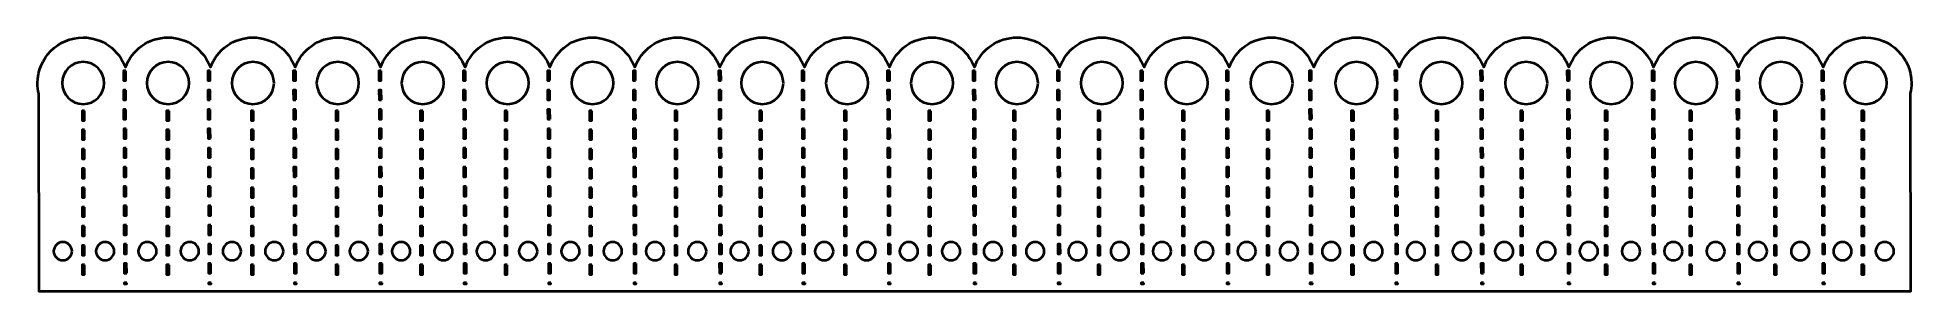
# Model space of a CAD drawing. Header units: centimetres. Extents: x -8.2 to 7.2, y 2.8 to 4.9.
import ezdxf

# ---------------------------------------------------------------- set-up
doc = ezdxf.new("R2010")
doc.units = ezdxf.units.CM
doc.header["$MEASUREMENT"] = 0
doc.layers.add('Layer 1', color=7, linetype='Continuous')

msp = doc.modelspace()

# ---------------------------------------------------------------- linework, layer by layer
at = {"layer": 'Layer 1', "color": 17, "lineweight": 40}
for points, knots in [([(7.2486, 4.52232), (7.2486, 4.72963), (7.07659, 4.89865), (6.87103, 4.89865), (6.87103, 4.89865), (6.71154, 4.89865), (6.57502, 4.79496), (6.52078, 4.65273), (6.52078, 4.65273), (6.46648, 4.79484), (6.33118, 4.89865), (6.17177, 4.89865), (6.17177, 4.89865), (6.01237, 4.89865), (5.87706, 4.79484), (5.82276, 4.65273), (5.82276, 4.65273), (5.76846, 4.79583), (5.63113, 4.89865), (5.47127, 4.89865), (5.47127, 4.89865), (5.31187, 4.89865), (5.17656, 4.79484), (5.12226, 4.65273), (5.12226, 4.65273), (5.06803, 4.79496), (4.9315, 4.89865), (4.77201, 4.89865), (4.77201, 4.89865), (4.61261, 4.89865), (4.4773, 4.79484), (4.423, 4.65273), (4.423, 4.65273), (4.3687, 4.79583), (4.23138, 4.89865), (4.07151, 4.89865), (4.07151, 4.89865), (3.91202, 4.89865), (3.7755, 4.79496), (3.72126, 4.65273), (3.72126, 4.65273), (3.66696, 4.79484), (3.53166, 4.89865), (3.37225, 4.89865), (3.37225, 4.89865), (3.21285, 4.89865), (3.07754, 4.79484), (3.02324, 4.65273), (3.02324, 4.65273), (2.96901, 4.79496), (2.83248, 4.89865), (2.67299, 4.89865), (2.67299, 4.89865), (2.51312, 4.89865), (2.3758, 4.79583), (2.3215, 4.65273), (2.3215, 4.65273), (2.2672, 4.79484), (2.1319, 4.89865), (1.97249, 4.89865), (1.97249, 4.89865), (1.813, 4.89865), (1.67647, 4.79496), (1.62224, 4.65273), (1.62224, 4.65273), (1.56794, 4.79484), (1.43264, 4.89865), (1.27323, 4.89865), (1.27323, 4.89865), (1.11336, 4.89865), (0.97604, 4.79583), (0.92174, 4.65273), (0.92174, 4.65273), (0.86744, 4.79484), (0.73214, 4.89865), (0.57273, 4.89865), (0.57273, 4.89865), (0.41333, 4.89865), (0.27802, 4.79484), (0.22372, 4.65273), (0.22372, 4.65273), (0.16949, 4.79496), (0.03296, 4.89865), (-0.12653, 4.89865), (-0.12653, 4.89865), (-0.2864, 4.89865), (-0.42372, 4.79583), (-0.47802, 4.65273), (-0.47802, 4.65273), (-0.53232, 4.79484), (-0.66762, 4.89865), (-0.82703, 4.89865), (-0.82703, 4.89865), (-0.98652, 4.89865), (-1.12305, 4.79496), (-1.17728, 4.65273), (-1.17728, 4.65273), (-1.23158, 4.79484), (-1.36688, 4.89865), (-1.52629, 4.89865), (-1.52629, 4.89865), (-1.68616, 4.89865), (-1.82348, 4.79583), (-1.87778, 4.65273), (-1.87778, 4.65273), (-1.93208, 4.79484), (-2.06738, 4.89865), (-2.22679, 4.89865), (-2.22679, 4.89865), (-2.38619, 4.89865), (-2.5215, 4.79484), (-2.5758, 4.65273), (-2.5758, 4.65273), (-2.63003, 4.79496), (-2.76656, 4.89865), (-2.92605, 4.89865), (-2.92605, 4.89865), (-3.08592, 4.89865), (-3.22324, 4.79583), (-3.27754, 4.65273), (-3.27754, 4.65273), (-3.33184, 4.79484), (-3.46714, 4.89865), (-3.62655, 4.89865), (-3.62655, 4.89865), (-3.78604, 4.89865), (-3.92257, 4.79496), (-3.9768, 4.65273), (-3.9768, 4.65273), (-4.0311, 4.79484), (-4.1664, 4.89865), (-4.32581, 4.89865), (-4.32581, 4.89865), (-4.48568, 4.89865), (-4.623, 4.79583), (-4.6773, 4.65273), (-4.6773, 4.65273), (-4.7316, 4.79484), (-4.8669, 4.89865), (-5.02631, 4.89865), (-5.02631, 4.89865), (-5.18571, 4.89865), (-5.32102, 4.79484), (-5.37532, 4.65273), (-5.37532, 4.65273), (-5.42955, 4.79496), (-5.56608, 4.89865), (-5.72557, 4.89865), (-5.72557, 4.89865), (-5.88544, 4.89865), (-6.02276, 4.79583), (-6.07706, 4.65273), (-6.07706, 4.65273), (-6.13136, 4.79484), (-6.26666, 4.89865), (-6.42607, 4.89865), (-6.42607, 4.89865), (-6.58556, 4.89865), (-6.72209, 4.79496), (-6.77632, 4.65273), (-6.77632, 4.65273), (-6.83062, 4.79484), (-6.96592, 4.89865), (-7.12533, 4.89865), (-7.12533, 4.89865), (-7.2852, 4.89865), (-7.42252, 4.79583), (-7.47682, 4.65273), (-7.47682, 4.65273), (-7.53112, 4.79484), (-7.66642, 4.89865), (-7.82583, 4.89865), (-7.82583, 4.89865), (-8.03139, 4.89865), (-8.20216, 4.72788), (-8.20216, 4.52232), (-8.20216, 4.52232), (-8.20216, 4.49159), (-8.19816, 4.46161), (-8.19098, 4.43289), (-8.19098, 4.43289), (-8.19098, 4.43289), (-8.1885, 2.80088), (-8.1885, 2.80088), (-8.1885, 2.80088), (-8.1885, 2.80088), (7.24105, 2.80088), (7.24105, 2.80088), (7.24105, 2.80088), (7.24105, 2.80088), (7.23857, 4.43786), (7.23857, 4.43786), (7.23857, 4.43786), (7.24494, 4.46505), (7.24851, 4.49327), (7.24851, 4.52232), (7.24851, 4.52232), (7.24851, 4.52232), (7.2486, 4.52232), (7.2486, 4.52232)], [0, 0, 0, 0, 0.01960784, 0.01960784, 0.01960784, 0.01960784, 0.03921569, 0.03921569, 0.03921569, 0.03921569, 0.05882353, 0.05882353, 0.05882353, 0.05882353, 0.07843137, 0.07843137, 0.07843137, 0.07843137, 0.09803922, 0.09803922, 0.09803922, 0.09803922, 0.11764706, 0.11764706, 0.11764706, 0.11764706, 0.1372549, 0.1372549, 0.1372549, 0.1372549, 0.15686275, 0.15686275, 0.15686275, 0.15686275, 0.17647059, 0.17647059, 0.17647059, 0.17647059, 0.19607843, 0.19607843, 0.19607843, 0.19607843, 0.21568627, 0.21568627, 0.21568627, 0.21568627, 0.23529412, 0.23529412, 0.23529412, 0.23529412, 0.25490196, 0.25490196, 0.25490196, 0.25490196, 0.2745098, 0.2745098, 0.2745098, 0.2745098, 0.29411765, 0.29411765, 0.29411765, 0.29411765, 0.31372549, 0.31372549, 0.31372549, 0.31372549, 0.33333333, 0.33333333, 0.33333333, 0.33333333, 0.35294118, 0.35294118, 0.35294118, 0.35294118, 0.37254902, 0.37254902, 0.37254902, 0.37254902, 0.39215686, 0.39215686, 0.39215686, 0.39215686, 0.41176471, 0.41176471, 0.41176471, 0.41176471, 0.43137255, 0.43137255, 0.43137255, 0.43137255, 0.45098039, 0.45098039, 0.45098039, 0.45098039, 0.47058824, 0.47058824, 0.47058824, 0.47058824, 0.49019608, 0.49019608, 0.49019608, 0.49019608, 0.50980392, 0.50980392, 0.50980392, 0.50980392, 0.52941176, 0.52941176, 0.52941176, 0.52941176, 0.54901961, 0.54901961, 0.54901961, 0.54901961, 0.56862745, 0.56862745, 0.56862745, 0.56862745, 0.58823529, 0.58823529, 0.58823529, 0.58823529, 0.60784314, 0.60784314, 0.60784314, 0.60784314, 0.62745098, 0.62745098, 0.62745098, 0.62745098, 0.64705882, 0.64705882, 0.64705882, 0.64705882, 0.66666667, 0.66666667, 0.66666667, 0.66666667, 0.68627451, 0.68627451, 0.68627451, 0.68627451, 0.70588235, 0.70588235, 0.70588235, 0.70588235, 0.7254902, 0.7254902, 0.7254902, 0.7254902, 0.74509804, 0.74509804, 0.74509804, 0.74509804, 0.76470588, 0.76470588, 0.76470588, 0.76470588, 0.78431373, 0.78431373, 0.78431373, 0.78431373, 0.80392157, 0.80392157, 0.80392157, 0.80392157, 0.82352941, 0.82352941, 0.82352941, 0.82352941, 0.84313725, 0.84313725, 0.84313725, 0.84313725, 0.8627451, 0.8627451, 0.8627451, 0.8627451, 0.88235294, 0.88235294, 0.88235294, 0.88235294, 0.90196078, 0.90196078, 0.90196078, 0.90196078, 0.92156863, 0.92156863, 0.92156863, 0.92156863, 0.94117647, 0.94117647, 0.94117647, 0.94117647, 0.96078431, 0.96078431, 0.96078431, 0.96078431, 1, 1, 1, 1]), ([(-7.65166, 4.52232), (-7.65166, 4.42618), (-7.72941, 4.34844), (-7.82554, 4.34844), (-7.82554, 4.34844), (-7.92168, 4.34844), (-7.99942, 4.42619), (-7.99942, 4.52232), (-7.99942, 4.52232), (-7.99942, 4.61846), (-7.92167, 4.6962), (-7.82554, 4.6962), (-7.82554, 4.6962), (-7.7294, 4.6962), (-7.65166, 4.61845), (-7.65166, 4.52232)], [0, 0, 0, 0, 0.2, 0.2, 0.2, 0.2, 0.4, 0.4, 0.4, 0.4, 0.6, 0.6, 0.6, 0.6, 1, 1, 1, 1]), ([(-6.95117, 4.52232), (-6.95117, 4.42618), (-7.02892, 4.34844), (-7.12505, 4.34844), (-7.12505, 4.34844), (-7.22119, 4.34844), (-7.30017, 4.42619), (-7.30017, 4.52232), (-7.30017, 4.52232), (-7.30017, 4.61846), (-7.22118, 4.6962), (-7.12505, 4.6962), (-7.12505, 4.6962), (-7.02891, 4.6962), (-6.95117, 4.61845), (-6.95117, 4.52232)], [0, 0, 0, 0, 0.2, 0.2, 0.2, 0.2, 0.4, 0.4, 0.4, 0.4, 0.6, 0.6, 0.6, 0.6, 1, 1, 1, 1]), ([(-6.25192, 4.52232), (-6.25192, 4.42618), (-6.32967, 4.34844), (-6.4258, 4.34844), (-6.4258, 4.34844), (-6.52194, 4.34844), (-6.59968, 4.42619), (-6.59968, 4.52232), (-6.59968, 4.52232), (-6.59968, 4.61846), (-6.52193, 4.6962), (-6.4258, 4.6962), (-6.4258, 4.6962), (-6.32966, 4.6962), (-6.25192, 4.61845), (-6.25192, 4.52232)], [0, 0, 0, 0, 0.2, 0.2, 0.2, 0.2, 0.4, 0.4, 0.4, 0.4, 0.6, 0.6, 0.6, 0.6, 1, 1, 1, 1]), ([(-5.55143, 4.52232), (-5.55143, 4.42618), (-5.62918, 4.34844), (-5.72531, 4.34844), (-5.72531, 4.34844), (-5.82145, 4.34844), (-5.90043, 4.42619), (-5.90043, 4.52232), (-5.90043, 4.52232), (-5.90043, 4.61846), (-5.82144, 4.6962), (-5.72531, 4.6962), (-5.72531, 4.6962), (-5.62917, 4.6962), (-5.55143, 4.61845), (-5.55143, 4.52232)], [0, 0, 0, 0, 0.2, 0.2, 0.2, 0.2, 0.4, 0.4, 0.4, 0.4, 0.6, 0.6, 0.6, 0.6, 1, 1, 1, 1]), ([(-4.85218, 4.52232), (-4.85218, 4.42618), (-4.92993, 4.34844), (-5.02606, 4.34844), (-5.02606, 4.34844), (-5.1222, 4.34844), (-5.19994, 4.42619), (-5.19994, 4.52232), (-5.19994, 4.52232), (-5.19994, 4.61846), (-5.1222, 4.6962), (-5.02606, 4.6962), (-5.02606, 4.6962), (-4.92992, 4.6962), (-4.85218, 4.61845), (-4.85218, 4.52232)], [0, 0, 0, 0, 0.2, 0.2, 0.2, 0.2, 0.4, 0.4, 0.4, 0.4, 0.6, 0.6, 0.6, 0.6, 1, 1, 1, 1]), ([(-4.15169, 4.52232), (-4.15169, 4.42618), (-4.22944, 4.34844), (-4.32557, 4.34844), (-4.32557, 4.34844), (-4.42171, 4.34844), (-4.50069, 4.42619), (-4.50069, 4.52232), (-4.50069, 4.52232), (-4.50069, 4.61846), (-4.4217, 4.6962), (-4.32557, 4.6962), (-4.32557, 4.6962), (-4.22943, 4.6962), (-4.15169, 4.61845), (-4.15169, 4.52232)], [0, 0, 0, 0, 0.2, 0.2, 0.2, 0.2, 0.4, 0.4, 0.4, 0.4, 0.6, 0.6, 0.6, 0.6, 1, 1, 1, 1]), ([(-3.45252, 4.52232), (-3.45252, 4.42618), (-3.53027, 4.34844), (-3.6264, 4.34844), (-3.6264, 4.34844), (-3.72254, 4.34844), (-3.80028, 4.42619), (-3.80028, 4.52232), (-3.80028, 4.52232), (-3.80028, 4.61846), (-3.72253, 4.6962), (-3.6264, 4.6962), (-3.6264, 4.6962), (-3.53026, 4.6962), (-3.45252, 4.61845), (-3.45252, 4.52232)], [0, 0, 0, 0, 0.2, 0.2, 0.2, 0.2, 0.4, 0.4, 0.4, 0.4, 0.6, 0.6, 0.6, 0.6, 1, 1, 1, 1]), ([(-2.75202, 4.52232), (-2.75202, 4.42618), (-2.82977, 4.34844), (-2.9259, 4.34844), (-2.9259, 4.34844), (-3.02204, 4.34844), (-3.10102, 4.42619), (-3.10102, 4.52232), (-3.10102, 4.52232), (-3.10102, 4.61846), (-3.02203, 4.6962), (-2.9259, 4.6962), (-2.9259, 4.6962), (-2.82976, 4.6962), (-2.75202, 4.61845), (-2.75202, 4.52232)], [0, 0, 0, 0, 0.2, 0.2, 0.2, 0.2, 0.4, 0.4, 0.4, 0.4, 0.6, 0.6, 0.6, 0.6, 1, 1, 1, 1]), ([(-2.05278, 4.52232), (-2.05278, 4.42618), (-2.13053, 4.34844), (-2.22666, 4.34844), (-2.22666, 4.34844), (-2.3228, 4.34844), (-2.40054, 4.42619), (-2.40054, 4.52232), (-2.40054, 4.52232), (-2.40054, 4.61846), (-2.32279, 4.6962), (-2.22666, 4.6962), (-2.22666, 4.6962), (-2.13052, 4.6962), (-2.05278, 4.61845), (-2.05278, 4.52232)], [0, 0, 0, 0, 0.2, 0.2, 0.2, 0.2, 0.4, 0.4, 0.4, 0.4, 0.6, 0.6, 0.6, 0.6, 1, 1, 1, 1]), ([(-1.35229, 4.52232), (-1.35229, 4.42618), (-1.43004, 4.34844), (-1.52617, 4.34844), (-1.52617, 4.34844), (-1.62231, 4.34844), (-1.70129, 4.42619), (-1.70129, 4.52232), (-1.70129, 4.52232), (-1.70129, 4.61846), (-1.6223, 4.6962), (-1.52617, 4.6962), (-1.52617, 4.6962), (-1.43003, 4.6962), (-1.35229, 4.61845), (-1.35229, 4.52232)], [0, 0, 0, 0, 0.2, 0.2, 0.2, 0.2, 0.4, 0.4, 0.4, 0.4, 0.6, 0.6, 0.6, 0.6, 1, 1, 1, 1]), ([(-0.65304, 4.52232), (-0.65304, 4.42618), (-0.73079, 4.34844), (-0.82692, 4.34844), (-0.82692, 4.34844), (-0.92306, 4.34844), (-1.0008, 4.42619), (-1.0008, 4.52232), (-1.0008, 4.52232), (-1.0008, 4.61846), (-0.92305, 4.6962), (-0.82692, 4.6962), (-0.82692, 4.6962), (-0.73078, 4.6962), (-0.65304, 4.61845), (-0.65304, 4.52232)], [0, 0, 0, 0, 0.2, 0.2, 0.2, 0.2, 0.4, 0.4, 0.4, 0.4, 0.6, 0.6, 0.6, 0.6, 1, 1, 1, 1]), ([(0.04745, 4.52232), (0.04745, 4.42618), (-0.0303, 4.34844), (-0.12643, 4.34844), (-0.12643, 4.34844), (-0.22257, 4.34844), (-0.30155, 4.42619), (-0.30155, 4.52232), (-0.30155, 4.52232), (-0.30155, 4.61846), (-0.22256, 4.6962), (-0.12643, 4.6962), (-0.12643, 4.6962), (-0.03029, 4.6962), (0.04745, 4.61845), (0.04745, 4.52232)], [0, 0, 0, 0, 0.2, 0.2, 0.2, 0.2, 0.4, 0.4, 0.4, 0.4, 0.6, 0.6, 0.6, 0.6, 1, 1, 1, 1]), ([(0.7467, 4.52232), (0.7467, 4.42618), (0.66895, 4.34844), (0.57282, 4.34844), (0.57282, 4.34844), (0.47668, 4.34844), (0.39894, 4.42619), (0.39894, 4.52232), (0.39894, 4.52232), (0.39894, 4.61846), (0.47669, 4.6962), (0.57282, 4.6962), (0.57282, 4.6962), (0.66896, 4.6962), (0.7467, 4.61845), (0.7467, 4.52232)], [0, 0, 0, 0, 0.2, 0.2, 0.2, 0.2, 0.4, 0.4, 0.4, 0.4, 0.6, 0.6, 0.6, 0.6, 1, 1, 1, 1]), ([(1.44719, 4.52232), (1.44719, 4.42618), (1.36944, 4.34844), (1.27331, 4.34844), (1.27331, 4.34844), (1.17717, 4.34844), (1.09819, 4.42619), (1.09819, 4.52232), (1.09819, 4.52232), (1.09819, 4.61846), (1.17718, 4.6962), (1.27331, 4.6962), (1.27331, 4.6962), (1.36945, 4.6962), (1.44719, 4.61845), (1.44719, 4.52232)], [0, 0, 0, 0, 0.2, 0.2, 0.2, 0.2, 0.4, 0.4, 0.4, 0.4, 0.6, 0.6, 0.6, 0.6, 1, 1, 1, 1]), ([(2.14644, 4.52232), (2.14644, 4.42618), (2.06869, 4.34844), (1.97256, 4.34844), (1.97256, 4.34844), (1.87642, 4.34844), (1.79868, 4.42619), (1.79868, 4.52232), (1.79868, 4.52232), (1.79868, 4.61846), (1.87643, 4.6962), (1.97256, 4.6962), (1.97256, 4.6962), (2.0687, 4.6962), (2.14644, 4.61845), (2.14644, 4.52232)], [0, 0, 0, 0, 0.2, 0.2, 0.2, 0.2, 0.4, 0.4, 0.4, 0.4, 0.6, 0.6, 0.6, 0.6, 1, 1, 1, 1]), ([(2.84693, 4.52232), (2.84693, 4.42618), (2.76918, 4.34844), (2.67305, 4.34844), (2.67305, 4.34844), (2.57691, 4.34844), (2.49793, 4.42619), (2.49793, 4.52232), (2.49793, 4.52232), (2.49793, 4.61846), (2.57692, 4.6962), (2.67305, 4.6962), (2.67305, 4.6962), (2.76919, 4.6962), (2.84693, 4.61845), (2.84693, 4.52232)], [0, 0, 0, 0, 0.2, 0.2, 0.2, 0.2, 0.4, 0.4, 0.4, 0.4, 0.6, 0.6, 0.6, 0.6, 1, 1, 1, 1]), ([(3.54618, 4.52232), (3.54618, 4.42618), (3.46843, 4.34844), (3.3723, 4.34844), (3.3723, 4.34844), (3.27616, 4.34844), (3.19842, 4.42619), (3.19842, 4.52232), (3.19842, 4.52232), (3.19842, 4.61846), (3.27617, 4.6962), (3.3723, 4.6962), (3.3723, 4.6962), (3.46844, 4.6962), (3.54618, 4.61845), (3.54618, 4.52232)], [0, 0, 0, 0, 0.2, 0.2, 0.2, 0.2, 0.4, 0.4, 0.4, 0.4, 0.6, 0.6, 0.6, 0.6, 1, 1, 1, 1]), ([(4.24667, 4.52232), (4.24667, 4.42618), (4.16768, 4.34844), (4.07155, 4.34844), (4.07155, 4.34844), (3.97541, 4.34844), (3.89767, 4.42619), (3.89767, 4.52232), (3.89767, 4.52232), (3.89767, 4.61846), (3.97542, 4.6962), (4.07155, 4.6962), (4.07155, 4.6962), (4.16769, 4.6962), (4.24667, 4.61845), (4.24667, 4.52232)], [0, 0, 0, 0, 0.2, 0.2, 0.2, 0.2, 0.4, 0.4, 0.4, 0.4, 0.6, 0.6, 0.6, 0.6, 1, 1, 1, 1]), ([(4.94592, 4.52232), (4.94592, 4.42618), (4.86817, 4.34844), (4.77204, 4.34844), (4.77204, 4.34844), (4.6759, 4.34844), (4.59816, 4.42619), (4.59816, 4.52232), (4.59816, 4.52232), (4.59816, 4.61846), (4.67591, 4.6962), (4.77204, 4.6962), (4.77204, 4.6962), (4.86818, 4.6962), (4.94592, 4.61845), (4.94592, 4.52232)], [0, 0, 0, 0, 0.2, 0.2, 0.2, 0.2, 0.4, 0.4, 0.4, 0.4, 0.6, 0.6, 0.6, 0.6, 1, 1, 1, 1]), ([(5.64641, 4.52232), (5.64641, 4.42618), (5.56742, 4.34844), (5.47129, 4.34844), (5.47129, 4.34844), (5.37515, 4.34844), (5.29741, 4.42619), (5.29741, 4.52232), (5.29741, 4.52232), (5.29741, 4.61846), (5.37516, 4.6962), (5.47129, 4.6962), (5.47129, 4.6962), (5.56743, 4.6962), (5.64641, 4.61845), (5.64641, 4.52232)], [0, 0, 0, 0, 0.2, 0.2, 0.2, 0.2, 0.4, 0.4, 0.4, 0.4, 0.6, 0.6, 0.6, 0.6, 1, 1, 1, 1]), ([(6.34566, 4.52232), (6.34566, 4.42618), (6.26791, 4.34844), (6.17178, 4.34844), (6.17178, 4.34844), (6.07564, 4.34844), (5.9979, 4.42619), (5.9979, 4.52232), (5.9979, 4.52232), (5.9979, 4.61846), (6.07565, 4.6962), (6.17178, 4.6962), (6.17178, 4.6962), (6.26792, 4.6962), (6.34566, 4.61845), (6.34566, 4.52232)], [0, 0, 0, 0, 0.2, 0.2, 0.2, 0.2, 0.4, 0.4, 0.4, 0.4, 0.6, 0.6, 0.6, 0.6, 1, 1, 1, 1]), ([(7.04615, 4.52232), (7.04615, 4.42618), (6.96716, 4.34844), (6.87103, 4.34844), (6.87103, 4.34844), (6.77489, 4.34844), (6.69715, 4.42619), (6.69715, 4.52232), (6.69715, 4.52232), (6.69715, 4.61846), (6.7749, 4.6962), (6.87103, 4.6962), (6.87103, 4.6962), (6.96717, 4.6962), (7.04615, 4.61845), (7.04615, 4.52232)], [0, 0, 0, 0, 0.2, 0.2, 0.2, 0.2, 0.4, 0.4, 0.4, 0.4, 0.6, 0.6, 0.6, 0.6, 1, 1, 1, 1]), ([(-7.47405, 4.62168), (-7.47405, 4.62168), (-7.47405, 4.54219), (-7.47405, 4.54219), (-7.47405, 4.54219), (-7.47405, 4.54219), (-7.49392, 4.54219), (-7.49392, 4.54219), (-7.49392, 4.54219), (-7.49392, 4.54219), (-7.49392, 4.62168), (-7.49392, 4.62168), (-7.49392, 4.62168), (-7.49392, 4.62168), (-7.47405, 4.62168), (-7.47405, 4.62168)], [0, 0, 0, 0, 0.2, 0.2, 0.2, 0.2, 0.4, 0.4, 0.4, 0.4, 0.6, 0.6, 0.6, 0.6, 1, 1, 1, 1]), ([(-6.77853, 4.62168), (-6.77853, 4.62168), (-6.77853, 4.54219), (-6.77853, 4.54219), (-6.77853, 4.54219), (-6.77853, 4.54219), (-6.7984, 4.54219), (-6.7984, 4.54219), (-6.7984, 4.54219), (-6.7984, 4.54219), (-6.7984, 4.62168), (-6.7984, 4.62168), (-6.7984, 4.62168), (-6.7984, 4.62168), (-6.77853, 4.62168), (-6.77853, 4.62168)], [0, 0, 0, 0, 0.2, 0.2, 0.2, 0.2, 0.4, 0.4, 0.4, 0.4, 0.6, 0.6, 0.6, 0.6, 1, 1, 1, 1]), ([(-6.07307, 4.62168), (-6.07307, 4.62168), (-6.07307, 4.54219), (-6.07307, 4.54219), (-6.07307, 4.54219), (-6.07307, 4.54219), (-6.09294, 4.54219), (-6.09294, 4.54219), (-6.09294, 4.54219), (-6.09294, 4.54219), (-6.09294, 4.62168), (-6.09294, 4.62168), (-6.09294, 4.62168), (-6.09294, 4.62168), (-6.07307, 4.62168), (-6.07307, 4.62168)], [0, 0, 0, 0, 0.2, 0.2, 0.2, 0.2, 0.4, 0.4, 0.4, 0.4, 0.6, 0.6, 0.6, 0.6, 1, 1, 1, 1]), ([(-5.36761, 4.62168), (-5.36761, 4.62168), (-5.36761, 4.54219), (-5.36761, 4.54219), (-5.36761, 4.54219), (-5.36761, 4.54219), (-5.38748, 4.54219), (-5.38748, 4.54219), (-5.38748, 4.54219), (-5.38748, 4.54219), (-5.38748, 4.62168), (-5.38748, 4.62168), (-5.38748, 4.62168), (-5.38748, 4.62168), (-5.36761, 4.62168), (-5.36761, 4.62168)], [0, 0, 0, 0, 0.2, 0.2, 0.2, 0.2, 0.4, 0.4, 0.4, 0.4, 0.6, 0.6, 0.6, 0.6, 1, 1, 1, 1]), ([(-4.67209, 4.62168), (-4.67209, 4.62168), (-4.67209, 4.54219), (-4.67209, 4.54219), (-4.67209, 4.54219), (-4.67209, 4.54219), (-4.69196, 4.54219), (-4.69196, 4.54219), (-4.69196, 4.54219), (-4.69196, 4.54219), (-4.69196, 4.62168), (-4.69196, 4.62168), (-4.69196, 4.62168), (-4.69196, 4.62168), (-4.67209, 4.62168), (-4.67209, 4.62168)], [0, 0, 0, 0, 0.2, 0.2, 0.2, 0.2, 0.4, 0.4, 0.4, 0.4, 0.6, 0.6, 0.6, 0.6, 1, 1, 1, 1]), ([(-3.97664, 4.54219), (-3.97664, 4.54219), (-3.99651, 4.54219), (-3.99651, 4.54219), (-3.99651, 4.54219), (-3.99651, 4.54219), (-3.99775, 4.62168), (-3.99775, 4.62168), (-3.99775, 4.62168), (-3.99775, 4.62168), (-3.97788, 4.62168), (-3.97788, 4.62168), (-3.97788, 4.62168), (-3.97788, 4.62168), (-3.97664, 4.54219), (-3.97664, 4.54219)], [0, 0, 0, 0, 0.2, 0.2, 0.2, 0.2, 0.4, 0.4, 0.4, 0.4, 0.6, 0.6, 0.6, 0.6, 1, 1, 1, 1]), ([(-3.27118, 4.54219), (-3.27118, 4.54219), (-3.29105, 4.54219), (-3.29105, 4.54219), (-3.29105, 4.54219), (-3.29105, 4.54219), (-3.29229, 4.62168), (-3.29229, 4.62168), (-3.29229, 4.62168), (-3.29229, 4.62168), (-3.27242, 4.62168), (-3.27242, 4.62168), (-3.27242, 4.62168), (-3.27242, 4.62168), (-3.27118, 4.54219), (-3.27118, 4.54219)], [0, 0, 0, 0, 0.2, 0.2, 0.2, 0.2, 0.4, 0.4, 0.4, 0.4, 0.6, 0.6, 0.6, 0.6, 1, 1, 1, 1]), ([(-2.56572, 4.54219), (-2.56572, 4.54219), (-2.58559, 4.54219), (-2.58559, 4.54219), (-2.58559, 4.54219), (-2.58559, 4.54219), (-2.58683, 4.62168), (-2.58683, 4.62168), (-2.58683, 4.62168), (-2.58683, 4.62168), (-2.56696, 4.62168), (-2.56696, 4.62168), (-2.56696, 4.62168), (-2.56696, 4.62168), (-2.56572, 4.54219), (-2.56572, 4.54219)], [0, 0, 0, 0, 0.2, 0.2, 0.2, 0.2, 0.4, 0.4, 0.4, 0.4, 0.6, 0.6, 0.6, 0.6, 1, 1, 1, 1]), ([(-1.88138, 4.62168), (-1.88138, 4.62168), (-1.88138, 4.54219), (-1.88138, 4.54219), (-1.88138, 4.54219), (-1.88138, 4.54219), (-1.90125, 4.54219), (-1.90125, 4.54219), (-1.90125, 4.54219), (-1.90125, 4.54219), (-1.90125, 4.62168), (-1.90125, 4.62168), (-1.90125, 4.62168), (-1.90125, 4.62168), (-1.88138, 4.62168), (-1.88138, 4.62168)], [0, 0, 0, 0, 0.2, 0.2, 0.2, 0.2, 0.4, 0.4, 0.4, 0.4, 0.6, 0.6, 0.6, 0.6, 1, 1, 1, 1]), ([(-1.17592, 4.62168), (-1.17592, 4.62168), (-1.17592, 4.54219), (-1.17592, 4.54219), (-1.17592, 4.54219), (-1.17592, 4.54219), (-1.19579, 4.54219), (-1.19579, 4.54219), (-1.19579, 4.54219), (-1.19579, 4.54219), (-1.19579, 4.62168), (-1.19579, 4.62168), (-1.19579, 4.62168), (-1.19579, 4.62168), (-1.17592, 4.62168), (-1.17592, 4.62168)], [0, 0, 0, 0, 0.2, 0.2, 0.2, 0.2, 0.4, 0.4, 0.4, 0.4, 0.6, 0.6, 0.6, 0.6, 1, 1, 1, 1]), ([(-0.47046, 4.62168), (-0.47046, 4.62168), (-0.47046, 4.54219), (-0.47046, 4.54219), (-0.47046, 4.54219), (-0.47046, 4.54219), (-0.49033, 4.54219), (-0.49033, 4.54219), (-0.49033, 4.54219), (-0.49033, 4.54219), (-0.49033, 4.62168), (-0.49033, 4.62168), (-0.49033, 4.62168), (-0.49033, 4.62168), (-0.47046, 4.62168), (-0.47046, 4.62168)], [0, 0, 0, 0, 0.2, 0.2, 0.2, 0.2, 0.4, 0.4, 0.4, 0.4, 0.6, 0.6, 0.6, 0.6, 1, 1, 1, 1]), ([(0.22506, 4.62168), (0.22506, 4.62168), (0.22506, 4.54219), (0.22506, 4.54219), (0.22506, 4.54219), (0.22506, 4.54219), (0.20519, 4.54219), (0.20519, 4.54219), (0.20519, 4.54219), (0.20519, 4.54219), (0.20519, 4.62168), (0.20519, 4.62168), (0.20519, 4.62168), (0.20519, 4.62168), (0.22506, 4.62168), (0.22506, 4.62168)], [0, 0, 0, 0, 0.2, 0.2, 0.2, 0.2, 0.4, 0.4, 0.4, 0.4, 0.6, 0.6, 0.6, 0.6, 1, 1, 1, 1]), ([(0.91065, 4.62168), (0.91065, 4.62168), (0.91065, 4.54219), (0.91065, 4.54219), (0.91065, 4.54219), (0.91065, 4.54219), (0.89078, 4.54219), (0.89078, 4.54219), (0.89078, 4.54219), (0.89078, 4.54219), (0.89078, 4.62168), (0.89078, 4.62168), (0.89078, 4.62168), (0.89078, 4.62168), (0.91065, 4.62168), (0.91065, 4.62168)], [0, 0, 0, 0, 0.2, 0.2, 0.2, 0.2, 0.4, 0.4, 0.4, 0.4, 0.6, 0.6, 0.6, 0.6, 1, 1, 1, 1]), ([(1.61735, 4.62168), (1.61735, 4.62168), (1.61735, 4.54219), (1.61735, 4.54219), (1.61735, 4.54219), (1.61735, 4.54219), (1.59748, 4.54219), (1.59748, 4.54219), (1.59748, 4.54219), (1.59748, 4.54219), (1.59748, 4.62168), (1.59748, 4.62168), (1.59748, 4.62168), (1.59748, 4.62168), (1.61735, 4.62168), (1.61735, 4.62168)], [0, 0, 0, 0, 0.2, 0.2, 0.2, 0.2, 0.4, 0.4, 0.4, 0.4, 0.6, 0.6, 0.6, 0.6, 1, 1, 1, 1]), ([(2.30293, 4.54219), (2.30293, 4.54219), (2.28306, 4.54219), (2.28306, 4.54219), (2.28306, 4.54219), (2.28306, 4.54219), (2.28182, 4.62168), (2.28182, 4.62168), (2.28182, 4.62168), (2.28182, 4.62168), (2.30169, 4.62168), (2.30169, 4.62168), (2.30169, 4.62168), (2.30169, 4.62168), (2.30293, 4.54219), (2.30293, 4.54219)], [0, 0, 0, 0, 0.2, 0.2, 0.2, 0.2, 0.4, 0.4, 0.4, 0.4, 0.6, 0.6, 0.6, 0.6, 1, 1, 1, 1]), ([(3.00839, 4.54219), (3.00839, 4.54219), (2.98852, 4.54219), (2.98852, 4.54219), (2.98852, 4.54219), (2.98852, 4.54219), (2.98728, 4.62168), (2.98728, 4.62168), (2.98728, 4.62168), (2.98728, 4.62168), (3.00715, 4.62168), (3.00715, 4.62168), (3.00715, 4.62168), (3.00715, 4.62168), (3.00839, 4.54219), (3.00839, 4.54219)], [0, 0, 0, 0, 0.2, 0.2, 0.2, 0.2, 0.4, 0.4, 0.4, 0.4, 0.6, 0.6, 0.6, 0.6, 1, 1, 1, 1]), ([(3.71385, 4.54219), (3.71385, 4.54219), (3.69398, 4.54219), (3.69398, 4.54219), (3.69398, 4.54219), (3.69398, 4.54219), (3.69274, 4.62168), (3.69274, 4.62168), (3.69274, 4.62168), (3.69274, 4.62168), (3.71261, 4.62168), (3.71261, 4.62168), (3.71261, 4.62168), (3.71261, 4.62168), (3.71385, 4.54219), (3.71385, 4.54219)], [0, 0, 0, 0, 0.2, 0.2, 0.2, 0.2, 0.4, 0.4, 0.4, 0.4, 0.6, 0.6, 0.6, 0.6, 1, 1, 1, 1]), ([(4.42925, 4.54219), (4.42925, 4.54219), (4.40938, 4.54219), (4.40938, 4.54219), (4.40938, 4.54219), (4.40938, 4.54219), (4.40814, 4.62168), (4.40814, 4.62168), (4.40814, 4.62168), (4.40814, 4.62168), (4.42801, 4.62168), (4.42801, 4.62168), (4.42801, 4.62168), (4.42801, 4.62168), (4.42925, 4.54219), (4.42925, 4.54219)], [0, 0, 0, 0, 0.2, 0.2, 0.2, 0.2, 0.4, 0.4, 0.4, 0.4, 0.6, 0.6, 0.6, 0.6, 1, 1, 1, 1]), ([(5.12849, 4.62168), (5.12849, 4.62168), (5.12849, 4.54219), (5.12849, 4.54219), (5.12849, 4.54219), (5.12849, 4.54219), (5.10862, 4.54219), (5.10862, 4.54219), (5.10862, 4.54219), (5.10862, 4.54219), (5.10862, 4.62168), (5.10862, 4.62168), (5.10862, 4.62168), (5.10862, 4.62168), (5.12849, 4.62168), (5.12849, 4.62168)], [0, 0, 0, 0, 0.2, 0.2, 0.2, 0.2, 0.4, 0.4, 0.4, 0.4, 0.6, 0.6, 0.6, 0.6, 1, 1, 1, 1]), ([(5.8265, 4.54219), (5.8265, 4.54219), (5.80663, 4.54219), (5.80663, 4.54219), (5.80663, 4.54219), (5.80663, 4.54219), (5.80539, 4.62168), (5.80539, 4.62168), (5.80539, 4.62168), (5.80539, 4.62168), (5.82526, 4.62168), (5.82526, 4.62168), (5.82526, 4.62168), (5.82526, 4.62168), (5.8265, 4.54219), (5.8265, 4.54219)], [0, 0, 0, 0, 0.2, 0.2, 0.2, 0.2, 0.4, 0.4, 0.4, 0.4, 0.6, 0.6, 0.6, 0.6, 1, 1, 1, 1]), ([(6.52699, 4.62168), (6.52699, 4.62168), (6.52699, 4.54219), (6.52699, 4.54219), (6.52699, 4.54219), (6.52699, 4.54219), (6.50712, 4.54219), (6.50712, 4.54219), (6.50712, 4.54219), (6.50712, 4.54219), (6.50712, 4.62168), (6.50712, 4.62168), (6.50712, 4.62168), (6.50712, 4.62168), (6.52699, 4.62168), (6.52699, 4.62168)], [0, 0, 0, 0, 0.2, 0.2, 0.2, 0.2, 0.4, 0.4, 0.4, 0.4, 0.6, 0.6, 0.6, 0.6, 1, 1, 1, 1]), ([(-7.47281, 4.4627), (-7.47281, 4.4627), (-7.47281, 4.38321), (-7.47281, 4.38321), (-7.47281, 4.38321), (-7.47281, 4.38321), (-7.49268, 4.38321), (-7.49268, 4.38321), (-7.49268, 4.38321), (-7.49268, 4.38321), (-7.49268, 4.4627), (-7.49268, 4.4627), (-7.49268, 4.4627), (-7.49268, 4.4627), (-7.47281, 4.4627), (-7.47281, 4.4627)], [0, 0, 0, 0, 0.2, 0.2, 0.2, 0.2, 0.4, 0.4, 0.4, 0.4, 0.6, 0.6, 0.6, 0.6, 1, 1, 1, 1]), ([(-6.77728, 4.38321), (-6.77728, 4.38321), (-6.79715, 4.38321), (-6.79715, 4.38321), (-6.79715, 4.38321), (-6.79715, 4.38321), (-6.79839, 4.4627), (-6.79839, 4.4627), (-6.79839, 4.4627), (-6.79839, 4.4627), (-6.77852, 4.4627), (-6.77852, 4.4627), (-6.77852, 4.4627), (-6.77852, 4.4627), (-6.77728, 4.38321), (-6.77728, 4.38321)], [0, 0, 0, 0, 0.2, 0.2, 0.2, 0.2, 0.4, 0.4, 0.4, 0.4, 0.6, 0.6, 0.6, 0.6, 1, 1, 1, 1]), ([(-6.07183, 4.38321), (-6.07183, 4.38321), (-6.0917, 4.38321), (-6.0917, 4.38321), (-6.0917, 4.38321), (-6.0917, 4.38321), (-6.09294, 4.4627), (-6.09294, 4.4627), (-6.09294, 4.4627), (-6.09294, 4.4627), (-6.07307, 4.4627), (-6.07307, 4.4627), (-6.07307, 4.4627), (-6.07307, 4.4627), (-6.07183, 4.38321), (-6.07183, 4.38321)], [0, 0, 0, 0, 0.2, 0.2, 0.2, 0.2, 0.4, 0.4, 0.4, 0.4, 0.6, 0.6, 0.6, 0.6, 1, 1, 1, 1]), ([(-5.36637, 4.38321), (-5.36637, 4.38321), (-5.38624, 4.38321), (-5.38624, 4.38321), (-5.38624, 4.38321), (-5.38624, 4.38321), (-5.38748, 4.4627), (-5.38748, 4.4627), (-5.38748, 4.4627), (-5.38748, 4.4627), (-5.36761, 4.4627), (-5.36761, 4.4627), (-5.36761, 4.4627), (-5.36761, 4.4627), (-5.36637, 4.38321), (-5.36637, 4.38321)], [0, 0, 0, 0, 0.2, 0.2, 0.2, 0.2, 0.4, 0.4, 0.4, 0.4, 0.6, 0.6, 0.6, 0.6, 1, 1, 1, 1]), ([(-4.67209, 4.4627), (-4.67209, 4.4627), (-4.67209, 4.38321), (-4.67209, 4.38321), (-4.67209, 4.38321), (-4.67209, 4.38321), (-4.69196, 4.38321), (-4.69196, 4.38321), (-4.69196, 4.38321), (-4.69196, 4.38321), (-4.69196, 4.4627), (-4.69196, 4.4627), (-4.69196, 4.4627), (-4.69196, 4.4627), (-4.67209, 4.4627), (-4.67209, 4.4627)], [0, 0, 0, 0, 0.2, 0.2, 0.2, 0.2, 0.4, 0.4, 0.4, 0.4, 0.6, 0.6, 0.6, 0.6, 1, 1, 1, 1]), ([(-3.97664, 4.4627), (-3.97664, 4.4627), (-3.97664, 4.38321), (-3.97664, 4.38321), (-3.97664, 4.38321), (-3.97664, 4.38321), (-3.99651, 4.38321), (-3.99651, 4.38321), (-3.99651, 4.38321), (-3.99651, 4.38321), (-3.99651, 4.4627), (-3.99651, 4.4627), (-3.99651, 4.4627), (-3.99651, 4.4627), (-3.97664, 4.4627), (-3.97664, 4.4627)], [0, 0, 0, 0, 0.2, 0.2, 0.2, 0.2, 0.4, 0.4, 0.4, 0.4, 0.6, 0.6, 0.6, 0.6, 1, 1, 1, 1]), ([(-3.27118, 4.4627), (-3.27118, 4.4627), (-3.27118, 4.38321), (-3.27118, 4.38321), (-3.27118, 4.38321), (-3.27118, 4.38321), (-3.29105, 4.38321), (-3.29105, 4.38321), (-3.29105, 4.38321), (-3.29105, 4.38321), (-3.29105, 4.4627), (-3.29105, 4.4627), (-3.29105, 4.4627), (-3.29105, 4.4627), (-3.27118, 4.4627), (-3.27118, 4.4627)], [0, 0, 0, 0, 0.2, 0.2, 0.2, 0.2, 0.4, 0.4, 0.4, 0.4, 0.6, 0.6, 0.6, 0.6, 1, 1, 1, 1]), ([(-2.56572, 4.4627), (-2.56572, 4.4627), (-2.56572, 4.38321), (-2.56572, 4.38321), (-2.56572, 4.38321), (-2.56572, 4.38321), (-2.58559, 4.38321), (-2.58559, 4.38321), (-2.58559, 4.38321), (-2.58559, 4.38321), (-2.58559, 4.4627), (-2.58559, 4.4627), (-2.58559, 4.4627), (-2.58559, 4.4627), (-2.56572, 4.4627), (-2.56572, 4.4627)], [0, 0, 0, 0, 0.2, 0.2, 0.2, 0.2, 0.4, 0.4, 0.4, 0.4, 0.6, 0.6, 0.6, 0.6, 1, 1, 1, 1]), ([(-1.88014, 4.4627), (-1.88014, 4.4627), (-1.88014, 4.38321), (-1.88014, 4.38321), (-1.88014, 4.38321), (-1.88014, 4.38321), (-1.90001, 4.38321), (-1.90001, 4.38321), (-1.90001, 4.38321), (-1.90001, 4.38321), (-1.90001, 4.4627), (-1.90001, 4.4627), (-1.90001, 4.4627), (-1.90001, 4.4627), (-1.88014, 4.4627), (-1.88014, 4.4627)], [0, 0, 0, 0, 0.2, 0.2, 0.2, 0.2, 0.4, 0.4, 0.4, 0.4, 0.6, 0.6, 0.6, 0.6, 1, 1, 1, 1]), ([(-1.17468, 4.38321), (-1.17468, 4.38321), (-1.19455, 4.38321), (-1.19455, 4.38321), (-1.19455, 4.38321), (-1.19455, 4.38321), (-1.19579, 4.4627), (-1.19579, 4.4627), (-1.19579, 4.4627), (-1.19579, 4.4627), (-1.17592, 4.4627), (-1.17592, 4.4627), (-1.17592, 4.4627), (-1.17592, 4.4627), (-1.17468, 4.38321), (-1.17468, 4.38321)], [0, 0, 0, 0, 0.2, 0.2, 0.2, 0.2, 0.4, 0.4, 0.4, 0.4, 0.6, 0.6, 0.6, 0.6, 1, 1, 1, 1]), ([(-0.46922, 4.38321), (-0.46922, 4.38321), (-0.48909, 4.38321), (-0.48909, 4.38321), (-0.48909, 4.38321), (-0.48909, 4.38321), (-0.49033, 4.4627), (-0.49033, 4.4627), (-0.49033, 4.4627), (-0.49033, 4.4627), (-0.47046, 4.4627), (-0.47046, 4.4627), (-0.47046, 4.4627), (-0.47046, 4.4627), (-0.46922, 4.38321), (-0.46922, 4.38321)], [0, 0, 0, 0, 0.2, 0.2, 0.2, 0.2, 0.4, 0.4, 0.4, 0.4, 0.6, 0.6, 0.6, 0.6, 1, 1, 1, 1]), ([(0.22506, 4.4627), (0.22506, 4.4627), (0.22506, 4.38321), (0.22506, 4.38321), (0.22506, 4.38321), (0.22506, 4.38321), (0.20519, 4.38321), (0.20519, 4.38321), (0.20519, 4.38321), (0.20519, 4.38321), (0.20519, 4.4627), (0.20519, 4.4627), (0.20519, 4.4627), (0.20519, 4.4627), (0.22506, 4.4627), (0.22506, 4.4627)], [0, 0, 0, 0, 0.2, 0.2, 0.2, 0.2, 0.4, 0.4, 0.4, 0.4, 0.6, 0.6, 0.6, 0.6, 1, 1, 1, 1]), ([(0.91189, 4.4627), (0.91189, 4.4627), (0.91189, 4.38321), (0.91189, 4.38321), (0.91189, 4.38321), (0.91189, 4.38321), (0.89202, 4.38321), (0.89202, 4.38321), (0.89202, 4.38321), (0.89202, 4.38321), (0.89202, 4.4627), (0.89202, 4.4627), (0.89202, 4.4627), (0.89202, 4.4627), (0.91189, 4.4627), (0.91189, 4.4627)], [0, 0, 0, 0, 0.2, 0.2, 0.2, 0.2, 0.4, 0.4, 0.4, 0.4, 0.6, 0.6, 0.6, 0.6, 1, 1, 1, 1]), ([(1.61735, 4.4627), (1.61735, 4.4627), (1.61735, 4.38321), (1.61735, 4.38321), (1.61735, 4.38321), (1.61735, 4.38321), (1.59748, 4.38321), (1.59748, 4.38321), (1.59748, 4.38321), (1.59748, 4.38321), (1.59748, 4.4627), (1.59748, 4.4627), (1.59748, 4.4627), (1.59748, 4.4627), (1.61735, 4.4627), (1.61735, 4.4627)], [0, 0, 0, 0, 0.2, 0.2, 0.2, 0.2, 0.4, 0.4, 0.4, 0.4, 0.6, 0.6, 0.6, 0.6, 1, 1, 1, 1]), ([(2.30293, 4.4627), (2.30293, 4.4627), (2.30293, 4.38321), (2.30293, 4.38321), (2.30293, 4.38321), (2.30293, 4.38321), (2.28306, 4.38321), (2.28306, 4.38321), (2.28306, 4.38321), (2.28306, 4.38321), (2.28306, 4.4627), (2.28306, 4.4627), (2.28306, 4.4627), (2.28306, 4.4627), (2.30293, 4.4627), (2.30293, 4.4627)], [0, 0, 0, 0, 0.2, 0.2, 0.2, 0.2, 0.4, 0.4, 0.4, 0.4, 0.6, 0.6, 0.6, 0.6, 1, 1, 1, 1]), ([(3.00839, 4.4627), (3.00839, 4.4627), (3.00839, 4.38321), (3.00839, 4.38321), (3.00839, 4.38321), (3.00839, 4.38321), (2.98852, 4.38321), (2.98852, 4.38321), (2.98852, 4.38321), (2.98852, 4.38321), (2.98852, 4.4627), (2.98852, 4.4627), (2.98852, 4.4627), (2.98852, 4.4627), (3.00839, 4.4627), (3.00839, 4.4627)], [0, 0, 0, 0, 0.2, 0.2, 0.2, 0.2, 0.4, 0.4, 0.4, 0.4, 0.6, 0.6, 0.6, 0.6, 1, 1, 1, 1]), ([(3.71385, 4.4627), (3.71385, 4.4627), (3.71385, 4.38321), (3.71385, 4.38321), (3.71385, 4.38321), (3.71385, 4.38321), (3.69398, 4.38321), (3.69398, 4.38321), (3.69398, 4.38321), (3.69398, 4.38321), (3.69398, 4.4627), (3.69398, 4.4627), (3.69398, 4.4627), (3.69398, 4.4627), (3.71385, 4.4627), (3.71385, 4.4627)], [0, 0, 0, 0, 0.2, 0.2, 0.2, 0.2, 0.4, 0.4, 0.4, 0.4, 0.6, 0.6, 0.6, 0.6, 1, 1, 1, 1]), ([(4.42925, 4.4627), (4.42925, 4.4627), (4.42925, 4.38321), (4.42925, 4.38321), (4.42925, 4.38321), (4.42925, 4.38321), (4.40938, 4.38321), (4.40938, 4.38321), (4.40938, 4.38321), (4.40938, 4.38321), (4.40938, 4.4627), (4.40938, 4.4627), (4.40938, 4.4627), (4.40938, 4.4627), (4.42925, 4.4627), (4.42925, 4.4627)], [0, 0, 0, 0, 0.2, 0.2, 0.2, 0.2, 0.4, 0.4, 0.4, 0.4, 0.6, 0.6, 0.6, 0.6, 1, 1, 1, 1]), ([(5.12849, 4.4627), (5.12849, 4.4627), (5.12849, 4.38321), (5.12849, 4.38321), (5.12849, 4.38321), (5.12849, 4.38321), (5.10862, 4.38321), (5.10862, 4.38321), (5.10862, 4.38321), (5.10862, 4.38321), (5.10862, 4.4627), (5.10862, 4.4627), (5.10862, 4.4627), (5.10862, 4.4627), (5.12849, 4.4627), (5.12849, 4.4627)], [0, 0, 0, 0, 0.2, 0.2, 0.2, 0.2, 0.4, 0.4, 0.4, 0.4, 0.6, 0.6, 0.6, 0.6, 1, 1, 1, 1]), ([(5.8265, 4.4627), (5.8265, 4.4627), (5.8265, 4.38321), (5.8265, 4.38321), (5.8265, 4.38321), (5.8265, 4.38321), (5.80663, 4.38321), (5.80663, 4.38321), (5.80663, 4.38321), (5.80663, 4.38321), (5.80663, 4.4627), (5.80663, 4.4627), (5.80663, 4.4627), (5.80663, 4.4627), (5.8265, 4.4627), (5.8265, 4.4627)], [0, 0, 0, 0, 0.2, 0.2, 0.2, 0.2, 0.4, 0.4, 0.4, 0.4, 0.6, 0.6, 0.6, 0.6, 1, 1, 1, 1]), ([(6.52823, 4.38321), (6.52823, 4.38321), (6.50836, 4.38321), (6.50836, 4.38321), (6.50836, 4.38321), (6.50836, 4.38321), (6.50712, 4.4627), (6.50712, 4.4627), (6.50712, 4.4627), (6.50712, 4.4627), (6.52699, 4.4627), (6.52699, 4.4627), (6.52699, 4.4627), (6.52699, 4.4627), (6.52823, 4.38321), (6.52823, 4.38321)], [0, 0, 0, 0, 0.2, 0.2, 0.2, 0.2, 0.4, 0.4, 0.4, 0.4, 0.6, 0.6, 0.6, 0.6, 1, 1, 1, 1]), ([(-7.81436, 4.29379), (-7.81436, 4.29379), (-7.81436, 4.2143), (-7.81436, 4.2143), (-7.81436, 4.2143), (-7.81436, 4.2143), (-7.83423, 4.2143), (-7.83423, 4.2143), (-7.83423, 4.2143), (-7.83423, 4.2143), (-7.83423, 4.29379), (-7.83423, 4.29379), (-7.83423, 4.29379), (-7.83423, 4.29379), (-7.81436, 4.29379), (-7.81436, 4.29379)], [0, 0, 0, 0, 0.2, 0.2, 0.2, 0.2, 0.4, 0.4, 0.4, 0.4, 0.6, 0.6, 0.6, 0.6, 1, 1, 1, 1]), ([(-7.47281, 4.30372), (-7.47281, 4.30372), (-7.47281, 4.22423), (-7.47281, 4.22423), (-7.47281, 4.22423), (-7.47281, 4.22423), (-7.49268, 4.22423), (-7.49268, 4.22423), (-7.49268, 4.22423), (-7.49268, 4.22423), (-7.49268, 4.30372), (-7.49268, 4.30372), (-7.49268, 4.30372), (-7.49268, 4.30372), (-7.47281, 4.30372), (-7.47281, 4.30372)], [0, 0, 0, 0, 0.2, 0.2, 0.2, 0.2, 0.4, 0.4, 0.4, 0.4, 0.6, 0.6, 0.6, 0.6, 1, 1, 1, 1]), ([(-7.1176, 4.29379), (-7.1176, 4.29379), (-7.1176, 4.2143), (-7.1176, 4.2143), (-7.1176, 4.2143), (-7.1176, 4.2143), (-7.13747, 4.2143), (-7.13747, 4.2143), (-7.13747, 4.2143), (-7.13747, 4.2143), (-7.13747, 4.29379), (-7.13747, 4.29379), (-7.13747, 4.29379), (-7.13747, 4.29379), (-7.1176, 4.29379), (-7.1176, 4.29379)], [0, 0, 0, 0, 0.2, 0.2, 0.2, 0.2, 0.4, 0.4, 0.4, 0.4, 0.6, 0.6, 0.6, 0.6, 1, 1, 1, 1]), ([(-6.77728, 4.30372), (-6.77728, 4.30372), (-6.77728, 4.22423), (-6.77728, 4.22423), (-6.77728, 4.22423), (-6.77728, 4.22423), (-6.79715, 4.22423), (-6.79715, 4.22423), (-6.79715, 4.22423), (-6.79715, 4.22423), (-6.79715, 4.30372), (-6.79715, 4.30372), (-6.79715, 4.30372), (-6.79715, 4.30372), (-6.77728, 4.30372), (-6.77728, 4.30372)], [0, 0, 0, 0, 0.2, 0.2, 0.2, 0.2, 0.4, 0.4, 0.4, 0.4, 0.6, 0.6, 0.6, 0.6, 1, 1, 1, 1]), ([(-6.42083, 4.29379), (-6.42083, 4.29379), (-6.42083, 4.2143), (-6.42083, 4.2143), (-6.42083, 4.2143), (-6.42083, 4.2143), (-6.4407, 4.2143), (-6.4407, 4.2143), (-6.4407, 4.2143), (-6.4407, 4.2143), (-6.4407, 4.29379), (-6.4407, 4.29379), (-6.4407, 4.29379), (-6.4407, 4.29379), (-6.42083, 4.29379), (-6.42083, 4.29379)], [0, 0, 0, 0, 0.2, 0.2, 0.2, 0.2, 0.4, 0.4, 0.4, 0.4, 0.6, 0.6, 0.6, 0.6, 1, 1, 1, 1]), ([(-6.07183, 4.30372), (-6.07183, 4.30372), (-6.07183, 4.22423), (-6.07183, 4.22423), (-6.07183, 4.22423), (-6.07183, 4.22423), (-6.0917, 4.22423), (-6.0917, 4.22423), (-6.0917, 4.22423), (-6.0917, 4.22423), (-6.0917, 4.30372), (-6.0917, 4.30372), (-6.0917, 4.30372), (-6.0917, 4.30372), (-6.07183, 4.30372), (-6.07183, 4.30372)], [0, 0, 0, 0, 0.2, 0.2, 0.2, 0.2, 0.4, 0.4, 0.4, 0.4, 0.6, 0.6, 0.6, 0.6, 1, 1, 1, 1]), ([(-5.72283, 4.29379), (-5.72283, 4.29379), (-5.72283, 4.2143), (-5.72283, 4.2143), (-5.72283, 4.2143), (-5.72283, 4.2143), (-5.7427, 4.2143), (-5.7427, 4.2143), (-5.7427, 4.2143), (-5.7427, 4.2143), (-5.7427, 4.29379), (-5.7427, 4.29379), (-5.7427, 4.29379), (-5.7427, 4.29379), (-5.72283, 4.29379), (-5.72283, 4.29379)], [0, 0, 0, 0, 0.2, 0.2, 0.2, 0.2, 0.4, 0.4, 0.4, 0.4, 0.6, 0.6, 0.6, 0.6, 1, 1, 1, 1]), ([(-5.36637, 4.30372), (-5.36637, 4.30372), (-5.36637, 4.22423), (-5.36637, 4.22423), (-5.36637, 4.22423), (-5.36637, 4.22423), (-5.38624, 4.22423), (-5.38624, 4.22423), (-5.38624, 4.22423), (-5.38624, 4.22423), (-5.38624, 4.30372), (-5.38624, 4.30372), (-5.38624, 4.30372), (-5.38624, 4.30372), (-5.36637, 4.30372), (-5.36637, 4.30372)], [0, 0, 0, 0, 0.2, 0.2, 0.2, 0.2, 0.4, 0.4, 0.4, 0.4, 0.6, 0.6, 0.6, 0.6, 1, 1, 1, 1]), ([(-5.02606, 4.29379), (-5.02606, 4.29379), (-5.02606, 4.2143), (-5.02606, 4.2143), (-5.02606, 4.2143), (-5.02606, 4.2143), (-5.04593, 4.2143), (-5.04593, 4.2143), (-5.04593, 4.2143), (-5.04593, 4.2143), (-5.04593, 4.29379), (-5.04593, 4.29379), (-5.04593, 4.29379), (-5.04593, 4.29379), (-5.02606, 4.29379), (-5.02606, 4.29379)], [0, 0, 0, 0, 0.2, 0.2, 0.2, 0.2, 0.4, 0.4, 0.4, 0.4, 0.6, 0.6, 0.6, 0.6, 1, 1, 1, 1]), ([(-4.67085, 4.30372), (-4.67085, 4.30372), (-4.67085, 4.22423), (-4.67085, 4.22423), (-4.67085, 4.22423), (-4.67085, 4.22423), (-4.69072, 4.22423), (-4.69072, 4.22423), (-4.69072, 4.22423), (-4.69072, 4.22423), (-4.69072, 4.30372), (-4.69072, 4.30372), (-4.69072, 4.30372), (-4.69072, 4.30372), (-4.67085, 4.30372), (-4.67085, 4.30372)], [0, 0, 0, 0, 0.2, 0.2, 0.2, 0.2, 0.4, 0.4, 0.4, 0.4, 0.6, 0.6, 0.6, 0.6, 1, 1, 1, 1]), ([(-4.3293, 4.29379), (-4.3293, 4.29379), (-4.3293, 4.2143), (-4.3293, 4.2143), (-4.3293, 4.2143), (-4.3293, 4.2143), (-4.34917, 4.2143), (-4.34917, 4.2143), (-4.34917, 4.2143), (-4.34917, 4.2143), (-4.34917, 4.29379), (-4.34917, 4.29379), (-4.34917, 4.29379), (-4.34917, 4.29379), (-4.3293, 4.29379), (-4.3293, 4.29379)], [0, 0, 0, 0, 0.2, 0.2, 0.2, 0.2, 0.4, 0.4, 0.4, 0.4, 0.6, 0.6, 0.6, 0.6, 1, 1, 1, 1]), ([(-3.9754, 4.22424), (-3.9754, 4.22424), (-3.99527, 4.22424), (-3.99527, 4.22424), (-3.99527, 4.22424), (-3.99527, 4.22424), (-3.99651, 4.30373), (-3.99651, 4.30373), (-3.99651, 4.30373), (-3.99651, 4.30373), (-3.97664, 4.30373), (-3.97664, 4.30373), (-3.97664, 4.30373), (-3.97664, 4.30373), (-3.9754, 4.22424), (-3.9754, 4.22424)], [0, 0, 0, 0, 0.2, 0.2, 0.2, 0.2, 0.4, 0.4, 0.4, 0.4, 0.6, 0.6, 0.6, 0.6, 1, 1, 1, 1]), ([(-3.63137, 4.29379), (-3.63137, 4.29379), (-3.63137, 4.2143), (-3.63137, 4.2143), (-3.63137, 4.2143), (-3.63137, 4.2143), (-3.65124, 4.2143), (-3.65124, 4.2143), (-3.65124, 4.2143), (-3.65124, 4.2143), (-3.65124, 4.29379), (-3.65124, 4.29379), (-3.65124, 4.29379), (-3.65124, 4.29379), (-3.63137, 4.29379), (-3.63137, 4.29379)], [0, 0, 0, 0, 0.2, 0.2, 0.2, 0.2, 0.4, 0.4, 0.4, 0.4, 0.6, 0.6, 0.6, 0.6, 1, 1, 1, 1]), ([(-3.26994, 4.22424), (-3.26994, 4.22424), (-3.28981, 4.22424), (-3.28981, 4.22424), (-3.28981, 4.22424), (-3.28981, 4.22424), (-3.29105, 4.30373), (-3.29105, 4.30373), (-3.29105, 4.30373), (-3.29105, 4.30373), (-3.27118, 4.30373), (-3.27118, 4.30373), (-3.27118, 4.30373), (-3.27118, 4.30373), (-3.26994, 4.22424), (-3.26994, 4.22424)], [0, 0, 0, 0, 0.2, 0.2, 0.2, 0.2, 0.4, 0.4, 0.4, 0.4, 0.6, 0.6, 0.6, 0.6, 1, 1, 1, 1]), ([(-2.92715, 4.29379), (-2.92715, 4.29379), (-2.92715, 4.2143), (-2.92715, 4.2143), (-2.92715, 4.2143), (-2.92715, 4.2143), (-2.94702, 4.2143), (-2.94702, 4.2143), (-2.94702, 4.2143), (-2.94702, 4.2143), (-2.94702, 4.29379), (-2.94702, 4.29379), (-2.94702, 4.29379), (-2.94702, 4.29379), (-2.92715, 4.29379), (-2.92715, 4.29379)], [0, 0, 0, 0, 0.2, 0.2, 0.2, 0.2, 0.4, 0.4, 0.4, 0.4, 0.6, 0.6, 0.6, 0.6, 1, 1, 1, 1]), ([(-2.56448, 4.22424), (-2.56448, 4.22424), (-2.58435, 4.22424), (-2.58435, 4.22424), (-2.58435, 4.22424), (-2.58435, 4.22424), (-2.58559, 4.30373), (-2.58559, 4.30373), (-2.58559, 4.30373), (-2.58559, 4.30373), (-2.56572, 4.30373), (-2.56572, 4.30373), (-2.56572, 4.30373), (-2.56572, 4.30373), (-2.56448, 4.22424), (-2.56448, 4.22424)], [0, 0, 0, 0, 0.2, 0.2, 0.2, 0.2, 0.4, 0.4, 0.4, 0.4, 0.6, 0.6, 0.6, 0.6, 1, 1, 1, 1]), ([(-2.22914, 4.29379), (-2.22914, 4.29379), (-2.22914, 4.2143), (-2.22914, 4.2143), (-2.22914, 4.2143), (-2.22914, 4.2143), (-2.24901, 4.2143), (-2.24901, 4.2143), (-2.24901, 4.2143), (-2.24901, 4.2143), (-2.24901, 4.29379), (-2.24901, 4.29379), (-2.24901, 4.29379), (-2.24901, 4.29379), (-2.22914, 4.29379), (-2.22914, 4.29379)], [0, 0, 0, 0, 0.2, 0.2, 0.2, 0.2, 0.4, 0.4, 0.4, 0.4, 0.6, 0.6, 0.6, 0.6, 1, 1, 1, 1]), ([(-1.88014, 4.30372), (-1.88014, 4.30372), (-1.88014, 4.22423), (-1.88014, 4.22423), (-1.88014, 4.22423), (-1.88014, 4.22423), (-1.90001, 4.22423), (-1.90001, 4.22423), (-1.90001, 4.22423), (-1.90001, 4.22423), (-1.90001, 4.30372), (-1.90001, 4.30372), (-1.90001, 4.30372), (-1.90001, 4.30372), (-1.88014, 4.30372), (-1.88014, 4.30372)], [0, 0, 0, 0, 0.2, 0.2, 0.2, 0.2, 0.4, 0.4, 0.4, 0.4, 0.6, 0.6, 0.6, 0.6, 1, 1, 1, 1]), ([(-1.53238, 4.29379), (-1.53238, 4.29379), (-1.53238, 4.2143), (-1.53238, 4.2143), (-1.53238, 4.2143), (-1.53238, 4.2143), (-1.55225, 4.2143), (-1.55225, 4.2143), (-1.55225, 4.2143), (-1.55225, 4.2143), (-1.55225, 4.29379), (-1.55225, 4.29379), (-1.55225, 4.29379), (-1.55225, 4.29379), (-1.53238, 4.29379), (-1.53238, 4.29379)], [0, 0, 0, 0, 0.2, 0.2, 0.2, 0.2, 0.4, 0.4, 0.4, 0.4, 0.6, 0.6, 0.6, 0.6, 1, 1, 1, 1]), ([(-1.17468, 4.30372), (-1.17468, 4.30372), (-1.17468, 4.22423), (-1.17468, 4.22423), (-1.17468, 4.22423), (-1.17468, 4.22423), (-1.19455, 4.22423), (-1.19455, 4.22423), (-1.19455, 4.22423), (-1.19455, 4.22423), (-1.19455, 4.30372), (-1.19455, 4.30372), (-1.19455, 4.30372), (-1.19455, 4.30372), (-1.17468, 4.30372), (-1.17468, 4.30372)], [0, 0, 0, 0, 0.2, 0.2, 0.2, 0.2, 0.4, 0.4, 0.4, 0.4, 0.6, 0.6, 0.6, 0.6, 1, 1, 1, 1]), ([(-0.83561, 4.29379), (-0.83561, 4.29379), (-0.83561, 4.2143), (-0.83561, 4.2143), (-0.83561, 4.2143), (-0.83561, 4.2143), (-0.85548, 4.2143), (-0.85548, 4.2143), (-0.85548, 4.2143), (-0.85548, 4.2143), (-0.85548, 4.29379), (-0.85548, 4.29379), (-0.85548, 4.29379), (-0.85548, 4.29379), (-0.83561, 4.29379), (-0.83561, 4.29379)], [0, 0, 0, 0, 0.2, 0.2, 0.2, 0.2, 0.4, 0.4, 0.4, 0.4, 0.6, 0.6, 0.6, 0.6, 1, 1, 1, 1]), ([(-0.46922, 4.30372), (-0.46922, 4.30372), (-0.46922, 4.22423), (-0.46922, 4.22423), (-0.46922, 4.22423), (-0.46922, 4.22423), (-0.48909, 4.22423), (-0.48909, 4.22423), (-0.48909, 4.22423), (-0.48909, 4.22423), (-0.48909, 4.30372), (-0.48909, 4.30372), (-0.48909, 4.30372), (-0.48909, 4.30372), (-0.46922, 4.30372), (-0.46922, 4.30372)], [0, 0, 0, 0, 0.2, 0.2, 0.2, 0.2, 0.4, 0.4, 0.4, 0.4, 0.6, 0.6, 0.6, 0.6, 1, 1, 1, 1]), ([(-0.13761, 4.29379), (-0.13761, 4.29379), (-0.13761, 4.2143), (-0.13761, 4.2143), (-0.13761, 4.2143), (-0.13761, 4.2143), (-0.15748, 4.2143), (-0.15748, 4.2143), (-0.15748, 4.2143), (-0.15748, 4.2143), (-0.15748, 4.29379), (-0.15748, 4.29379), (-0.15748, 4.29379), (-0.15748, 4.29379), (-0.13761, 4.29379), (-0.13761, 4.29379)], [0, 0, 0, 0, 0.2, 0.2, 0.2, 0.2, 0.4, 0.4, 0.4, 0.4, 0.6, 0.6, 0.6, 0.6, 1, 1, 1, 1]), ([(0.2263, 4.30372), (0.2263, 4.30372), (0.2263, 4.22423), (0.2263, 4.22423), (0.2263, 4.22423), (0.2263, 4.22423), (0.20643, 4.22423), (0.20643, 4.22423), (0.20643, 4.22423), (0.20643, 4.22423), (0.20643, 4.30372), (0.20643, 4.30372), (0.20643, 4.30372), (0.20643, 4.30372), (0.2263, 4.30372), (0.2263, 4.30372)], [0, 0, 0, 0, 0.2, 0.2, 0.2, 0.2, 0.4, 0.4, 0.4, 0.4, 0.6, 0.6, 0.6, 0.6, 1, 1, 1, 1]), ([(0.55916, 4.29379), (0.55916, 4.29379), (0.55916, 4.2143), (0.55916, 4.2143), (0.55916, 4.2143), (0.55916, 4.2143), (0.53929, 4.2143), (0.53929, 4.2143), (0.53929, 4.2143), (0.53929, 4.2143), (0.53929, 4.29379), (0.53929, 4.29379), (0.53929, 4.29379), (0.53929, 4.29379), (0.55916, 4.29379), (0.55916, 4.29379)], [0, 0, 0, 0, 0.2, 0.2, 0.2, 0.2, 0.4, 0.4, 0.4, 0.4, 0.6, 0.6, 0.6, 0.6, 1, 1, 1, 1]), ([(0.91189, 4.30372), (0.91189, 4.30372), (0.91189, 4.22423), (0.91189, 4.22423), (0.91189, 4.22423), (0.91189, 4.22423), (0.89202, 4.22423), (0.89202, 4.22423), (0.89202, 4.22423), (0.89202, 4.22423), (0.89202, 4.30372), (0.89202, 4.30372), (0.89202, 4.30372), (0.89202, 4.30372), (0.91189, 4.30372), (0.91189, 4.30372)], [0, 0, 0, 0, 0.2, 0.2, 0.2, 0.2, 0.4, 0.4, 0.4, 0.4, 0.6, 0.6, 0.6, 0.6, 1, 1, 1, 1]), ([(1.25592, 4.29379), (1.25592, 4.29379), (1.25592, 4.2143), (1.25592, 4.2143), (1.25592, 4.2143), (1.25592, 4.2143), (1.23605, 4.2143), (1.23605, 4.2143), (1.23605, 4.2143), (1.23605, 4.2143), (1.23605, 4.29379), (1.23605, 4.29379), (1.23605, 4.29379), (1.23605, 4.29379), (1.25592, 4.29379), (1.25592, 4.29379)], [0, 0, 0, 0, 0.2, 0.2, 0.2, 0.2, 0.4, 0.4, 0.4, 0.4, 0.6, 0.6, 0.6, 0.6, 1, 1, 1, 1]), ([(1.61859, 4.30372), (1.61859, 4.30372), (1.61859, 4.22423), (1.61859, 4.22423), (1.61859, 4.22423), (1.61859, 4.22423), (1.59872, 4.22423), (1.59872, 4.22423), (1.59872, 4.22423), (1.59872, 4.22423), (1.59872, 4.30372), (1.59872, 4.30372), (1.59872, 4.30372), (1.59872, 4.30372), (1.61859, 4.30372), (1.61859, 4.30372)], [0, 0, 0, 0, 0.2, 0.2, 0.2, 0.2, 0.4, 0.4, 0.4, 0.4, 0.6, 0.6, 0.6, 0.6, 1, 1, 1, 1]), ([(1.95268, 4.29379), (1.95268, 4.29379), (1.95268, 4.2143), (1.95268, 4.2143), (1.95268, 4.2143), (1.95268, 4.2143), (1.93281, 4.2143), (1.93281, 4.2143), (1.93281, 4.2143), (1.93281, 4.2143), (1.93281, 4.29379), (1.93281, 4.29379), (1.93281, 4.29379), (1.93281, 4.29379), (1.95268, 4.29379), (1.95268, 4.29379)], [0, 0, 0, 0, 0.2, 0.2, 0.2, 0.2, 0.4, 0.4, 0.4, 0.4, 0.6, 0.6, 0.6, 0.6, 1, 1, 1, 1]), ([(2.30417, 4.22424), (2.30417, 4.22424), (2.2843, 4.22424), (2.2843, 4.22424), (2.2843, 4.22424), (2.2843, 4.22424), (2.28306, 4.30373), (2.28306, 4.30373), (2.28306, 4.30373), (2.28306, 4.30373), (2.30293, 4.30373), (2.30293, 4.30373), (2.30293, 4.30373), (2.30293, 4.30373), (2.30417, 4.22424), (2.30417, 4.22424)], [0, 0, 0, 0, 0.2, 0.2, 0.2, 0.2, 0.4, 0.4, 0.4, 0.4, 0.6, 0.6, 0.6, 0.6, 1, 1, 1, 1]), ([(2.64945, 4.29379), (2.64945, 4.29379), (2.64945, 4.2143), (2.64945, 4.2143), (2.64945, 4.2143), (2.64945, 4.2143), (2.62958, 4.2143), (2.62958, 4.2143), (2.62958, 4.2143), (2.62958, 4.2143), (2.62958, 4.29379), (2.62958, 4.29379), (2.62958, 4.29379), (2.62958, 4.29379), (2.64945, 4.29379), (2.64945, 4.29379)], [0, 0, 0, 0, 0.2, 0.2, 0.2, 0.2, 0.4, 0.4, 0.4, 0.4, 0.6, 0.6, 0.6, 0.6, 1, 1, 1, 1]), ([(3.00963, 4.22424), (3.00963, 4.22424), (2.98976, 4.22424), (2.98976, 4.22424), (2.98976, 4.22424), (2.98976, 4.22424), (2.98852, 4.30373), (2.98852, 4.30373), (2.98852, 4.30373), (2.98852, 4.30373), (3.00839, 4.30373), (3.00839, 4.30373), (3.00839, 4.30373), (3.00839, 4.30373), (3.00963, 4.22424), (3.00963, 4.22424)], [0, 0, 0, 0, 0.2, 0.2, 0.2, 0.2, 0.4, 0.4, 0.4, 0.4, 0.6, 0.6, 0.6, 0.6, 1, 1, 1, 1]), ([(3.34621, 4.29379), (3.34621, 4.29379), (3.34621, 4.2143), (3.34621, 4.2143), (3.34621, 4.2143), (3.34621, 4.2143), (3.32634, 4.2143), (3.32634, 4.2143), (3.32634, 4.2143), (3.32634, 4.2143), (3.32634, 4.29379), (3.32634, 4.29379), (3.32634, 4.29379), (3.32634, 4.29379), (3.34621, 4.29379), (3.34621, 4.29379)], [0, 0, 0, 0, 0.2, 0.2, 0.2, 0.2, 0.4, 0.4, 0.4, 0.4, 0.6, 0.6, 0.6, 0.6, 1, 1, 1, 1]), ([(3.71509, 4.22424), (3.71509, 4.22424), (3.69522, 4.22424), (3.69522, 4.22424), (3.69522, 4.22424), (3.69522, 4.22424), (3.69398, 4.30373), (3.69398, 4.30373), (3.69398, 4.30373), (3.69398, 4.30373), (3.71385, 4.30373), (3.71385, 4.30373), (3.71385, 4.30373), (3.71385, 4.30373), (3.71509, 4.22424), (3.71509, 4.22424)], [0, 0, 0, 0, 0.2, 0.2, 0.2, 0.2, 0.4, 0.4, 0.4, 0.4, 0.6, 0.6, 0.6, 0.6, 1, 1, 1, 1]), ([(4.04422, 4.29379), (4.04422, 4.29379), (4.04422, 4.2143), (4.04422, 4.2143), (4.04422, 4.2143), (4.04422, 4.2143), (4.02435, 4.2143), (4.02435, 4.2143), (4.02435, 4.2143), (4.02435, 4.2143), (4.02435, 4.29379), (4.02435, 4.29379), (4.02435, 4.29379), (4.02435, 4.29379), (4.04422, 4.29379), (4.04422, 4.29379)], [0, 0, 0, 0, 0.2, 0.2, 0.2, 0.2, 0.4, 0.4, 0.4, 0.4, 0.6, 0.6, 0.6, 0.6, 1, 1, 1, 1]), ([(4.43049, 4.22424), (4.43049, 4.22424), (4.41062, 4.22424), (4.41062, 4.22424), (4.41062, 4.22424), (4.41062, 4.22424), (4.40938, 4.30373), (4.40938, 4.30373), (4.40938, 4.30373), (4.40938, 4.30373), (4.42925, 4.30373), (4.42925, 4.30373), (4.42925, 4.30373), (4.42925, 4.30373), (4.43049, 4.22424), (4.43049, 4.22424)], [0, 0, 0, 0, 0.2, 0.2, 0.2, 0.2, 0.4, 0.4, 0.4, 0.4, 0.6, 0.6, 0.6, 0.6, 1, 1, 1, 1]), ([(4.74099, 4.29379), (4.74099, 4.29379), (4.74099, 4.2143), (4.74099, 4.2143), (4.74099, 4.2143), (4.74099, 4.2143), (4.72112, 4.2143), (4.72112, 4.2143), (4.72112, 4.2143), (4.72112, 4.2143), (4.72112, 4.29379), (4.72112, 4.29379), (4.72112, 4.29379), (4.72112, 4.29379), (4.74099, 4.29379), (4.74099, 4.29379)], [0, 0, 0, 0, 0.2, 0.2, 0.2, 0.2, 0.4, 0.4, 0.4, 0.4, 0.6, 0.6, 0.6, 0.6, 1, 1, 1, 1]), ([(5.12974, 4.30372), (5.12974, 4.30372), (5.12974, 4.22423), (5.12974, 4.22423), (5.12974, 4.22423), (5.12974, 4.22423), (5.10987, 4.22423), (5.10987, 4.22423), (5.10987, 4.22423), (5.10987, 4.22423), (5.10987, 4.30372), (5.10987, 4.30372), (5.10987, 4.30372), (5.10987, 4.30372), (5.12974, 4.30372), (5.12974, 4.30372)], [0, 0, 0, 0, 0.2, 0.2, 0.2, 0.2, 0.4, 0.4, 0.4, 0.4, 0.6, 0.6, 0.6, 0.6, 1, 1, 1, 1]), ([(5.43775, 4.29379), (5.43775, 4.29379), (5.43775, 4.2143), (5.43775, 4.2143), (5.43775, 4.2143), (5.43775, 4.2143), (5.41788, 4.2143), (5.41788, 4.2143), (5.41788, 4.2143), (5.41788, 4.2143), (5.41788, 4.29379), (5.41788, 4.29379), (5.41788, 4.29379), (5.41788, 4.29379), (5.43775, 4.29379), (5.43775, 4.29379)], [0, 0, 0, 0, 0.2, 0.2, 0.2, 0.2, 0.4, 0.4, 0.4, 0.4, 0.6, 0.6, 0.6, 0.6, 1, 1, 1, 1]), ([(5.82774, 4.22424), (5.82774, 4.22424), (5.80787, 4.22424), (5.80787, 4.22424), (5.80787, 4.22424), (5.80787, 4.22424), (5.80663, 4.30373), (5.80663, 4.30373), (5.80663, 4.30373), (5.80663, 4.30373), (5.8265, 4.30373), (5.8265, 4.30373), (5.8265, 4.30373), (5.8265, 4.30373), (5.82774, 4.22424), (5.82774, 4.22424)], [0, 0, 0, 0, 0.2, 0.2, 0.2, 0.2, 0.4, 0.4, 0.4, 0.4, 0.6, 0.6, 0.6, 0.6, 1, 1, 1, 1]), ([(6.13576, 4.29379), (6.13576, 4.29379), (6.13576, 4.2143), (6.13576, 4.2143), (6.13576, 4.2143), (6.13576, 4.2143), (6.11589, 4.2143), (6.11589, 4.2143), (6.11589, 4.2143), (6.11589, 4.2143), (6.11589, 4.29379), (6.11589, 4.29379), (6.11589, 4.29379), (6.11589, 4.29379), (6.13576, 4.29379), (6.13576, 4.29379)], [0, 0, 0, 0, 0.2, 0.2, 0.2, 0.2, 0.4, 0.4, 0.4, 0.4, 0.6, 0.6, 0.6, 0.6, 1, 1, 1, 1]), ([(6.52823, 4.30372), (6.52823, 4.30372), (6.52823, 4.22423), (6.52823, 4.22423), (6.52823, 4.22423), (6.52823, 4.22423), (6.50836, 4.22423), (6.50836, 4.22423), (6.50836, 4.22423), (6.50836, 4.22423), (6.50836, 4.30372), (6.50836, 4.30372), (6.50836, 4.30372), (6.50836, 4.30372), (6.52823, 4.30372), (6.52823, 4.30372)], [0, 0, 0, 0, 0.2, 0.2, 0.2, 0.2, 0.4, 0.4, 0.4, 0.4, 0.6, 0.6, 0.6, 0.6, 1, 1, 1, 1]), ([(6.85736, 4.29379), (6.85736, 4.29379), (6.85736, 4.2143), (6.85736, 4.2143), (6.85736, 4.2143), (6.85736, 4.2143), (6.83749, 4.2143), (6.83749, 4.2143), (6.83749, 4.2143), (6.83749, 4.2143), (6.83749, 4.29379), (6.83749, 4.29379), (6.83749, 4.29379), (6.83749, 4.29379), (6.85736, 4.29379), (6.85736, 4.29379)], [0, 0, 0, 0, 0.2, 0.2, 0.2, 0.2, 0.4, 0.4, 0.4, 0.4, 0.6, 0.6, 0.6, 0.6, 1, 1, 1, 1]), ([(-7.81436, 4.13481), (-7.81436, 4.13481), (-7.81436, 4.05532), (-7.81436, 4.05532), (-7.81436, 4.05532), (-7.81436, 4.05532), (-7.83423, 4.05532), (-7.83423, 4.05532), (-7.83423, 4.05532), (-7.83423, 4.05532), (-7.83423, 4.13481), (-7.83423, 4.13481), (-7.83423, 4.13481), (-7.83423, 4.13481), (-7.81436, 4.13481), (-7.81436, 4.13481)], [0, 0, 0, 0, 0.2, 0.2, 0.2, 0.2, 0.4, 0.4, 0.4, 0.4, 0.6, 0.6, 0.6, 0.6, 1, 1, 1, 1]), ([(-7.47157, 4.14475), (-7.47157, 4.14475), (-7.47157, 4.06526), (-7.47157, 4.06526), (-7.47157, 4.06526), (-7.47157, 4.06526), (-7.49144, 4.06526), (-7.49144, 4.06526), (-7.49144, 4.06526), (-7.49144, 4.06526), (-7.49144, 4.14475), (-7.49144, 4.14475), (-7.49144, 4.14475), (-7.49144, 4.14475), (-7.47157, 4.14475), (-7.47157, 4.14475)], [0, 0, 0, 0, 0.2, 0.2, 0.2, 0.2, 0.4, 0.4, 0.4, 0.4, 0.6, 0.6, 0.6, 0.6, 1, 1, 1, 1]), ([(-7.1176, 4.13481), (-7.1176, 4.13481), (-7.1176, 4.05532), (-7.1176, 4.05532), (-7.1176, 4.05532), (-7.1176, 4.05532), (-7.13747, 4.05532), (-7.13747, 4.05532), (-7.13747, 4.05532), (-7.13747, 4.05532), (-7.13747, 4.13481), (-7.13747, 4.13481), (-7.13747, 4.13481), (-7.13747, 4.13481), (-7.1176, 4.13481), (-7.1176, 4.13481)], [0, 0, 0, 0, 0.2, 0.2, 0.2, 0.2, 0.4, 0.4, 0.4, 0.4, 0.6, 0.6, 0.6, 0.6, 1, 1, 1, 1]), ([(-6.77604, 4.06526), (-6.77604, 4.06526), (-6.79591, 4.06526), (-6.79591, 4.06526), (-6.79591, 4.06526), (-6.79591, 4.06526), (-6.79715, 4.14475), (-6.79715, 4.14475), (-6.79715, 4.14475), (-6.79715, 4.14475), (-6.77728, 4.14475), (-6.77728, 4.14475), (-6.77728, 4.14475), (-6.77728, 4.14475), (-6.77604, 4.06526), (-6.77604, 4.06526)], [0, 0, 0, 0, 0.2, 0.2, 0.2, 0.2, 0.4, 0.4, 0.4, 0.4, 0.6, 0.6, 0.6, 0.6, 1, 1, 1, 1]), ([(-6.42083, 4.13481), (-6.42083, 4.13481), (-6.42083, 4.05532), (-6.42083, 4.05532), (-6.42083, 4.05532), (-6.42083, 4.05532), (-6.4407, 4.05532), (-6.4407, 4.05532), (-6.4407, 4.05532), (-6.4407, 4.05532), (-6.4407, 4.13481), (-6.4407, 4.13481), (-6.4407, 4.13481), (-6.4407, 4.13481), (-6.42083, 4.13481), (-6.42083, 4.13481)], [0, 0, 0, 0, 0.2, 0.2, 0.2, 0.2, 0.4, 0.4, 0.4, 0.4, 0.6, 0.6, 0.6, 0.6, 1, 1, 1, 1]), ([(-6.07059, 4.06526), (-6.07059, 4.06526), (-6.09046, 4.06526), (-6.09046, 4.06526), (-6.09046, 4.06526), (-6.09046, 4.06526), (-6.0917, 4.14475), (-6.0917, 4.14475), (-6.0917, 4.14475), (-6.0917, 4.14475), (-6.07183, 4.14475), (-6.07183, 4.14475), (-6.07183, 4.14475), (-6.07183, 4.14475), (-6.07059, 4.06526), (-6.07059, 4.06526)], [0, 0, 0, 0, 0.2, 0.2, 0.2, 0.2, 0.4, 0.4, 0.4, 0.4, 0.6, 0.6, 0.6, 0.6, 1, 1, 1, 1]), ([(-5.72283, 4.13481), (-5.72283, 4.13481), (-5.72283, 4.05532), (-5.72283, 4.05532), (-5.72283, 4.05532), (-5.72283, 4.05532), (-5.7427, 4.05532), (-5.7427, 4.05532), (-5.7427, 4.05532), (-5.7427, 4.05532), (-5.7427, 4.13481), (-5.7427, 4.13481), (-5.7427, 4.13481), (-5.7427, 4.13481), (-5.72283, 4.13481), (-5.72283, 4.13481)], [0, 0, 0, 0, 0.2, 0.2, 0.2, 0.2, 0.4, 0.4, 0.4, 0.4, 0.6, 0.6, 0.6, 0.6, 1, 1, 1, 1]), ([(-5.36513, 4.06526), (-5.36513, 4.06526), (-5.385, 4.06526), (-5.385, 4.06526), (-5.385, 4.06526), (-5.385, 4.06526), (-5.38624, 4.14475), (-5.38624, 4.14475), (-5.38624, 4.14475), (-5.38624, 4.14475), (-5.36637, 4.14475), (-5.36637, 4.14475), (-5.36637, 4.14475), (-5.36637, 4.14475), (-5.36513, 4.06526), (-5.36513, 4.06526)], [0, 0, 0, 0, 0.2, 0.2, 0.2, 0.2, 0.4, 0.4, 0.4, 0.4, 0.6, 0.6, 0.6, 0.6, 1, 1, 1, 1]), ([(-5.02606, 4.13481), (-5.02606, 4.13481), (-5.02606, 4.05532), (-5.02606, 4.05532), (-5.02606, 4.05532), (-5.02606, 4.05532), (-5.04593, 4.05532), (-5.04593, 4.05532), (-5.04593, 4.05532), (-5.04593, 4.05532), (-5.04593, 4.13481), (-5.04593, 4.13481), (-5.04593, 4.13481), (-5.04593, 4.13481), (-5.02606, 4.13481), (-5.02606, 4.13481)], [0, 0, 0, 0, 0.2, 0.2, 0.2, 0.2, 0.4, 0.4, 0.4, 0.4, 0.6, 0.6, 0.6, 0.6, 1, 1, 1, 1]), ([(-4.67085, 4.14475), (-4.67085, 4.14475), (-4.67085, 4.06526), (-4.67085, 4.06526), (-4.67085, 4.06526), (-4.67085, 4.06526), (-4.69072, 4.06526), (-4.69072, 4.06526), (-4.69072, 4.06526), (-4.69072, 4.06526), (-4.69072, 4.14475), (-4.69072, 4.14475), (-4.69072, 4.14475), (-4.69072, 4.14475), (-4.67085, 4.14475), (-4.67085, 4.14475)], [0, 0, 0, 0, 0.2, 0.2, 0.2, 0.2, 0.4, 0.4, 0.4, 0.4, 0.6, 0.6, 0.6, 0.6, 1, 1, 1, 1]), ([(-4.3293, 4.13481), (-4.3293, 4.13481), (-4.3293, 4.05532), (-4.3293, 4.05532), (-4.3293, 4.05532), (-4.3293, 4.05532), (-4.34917, 4.05532), (-4.34917, 4.05532), (-4.34917, 4.05532), (-4.34917, 4.05532), (-4.34917, 4.13481), (-4.34917, 4.13481), (-4.34917, 4.13481), (-4.34917, 4.13481), (-4.3293, 4.13481), (-4.3293, 4.13481)], [0, 0, 0, 0, 0.2, 0.2, 0.2, 0.2, 0.4, 0.4, 0.4, 0.4, 0.6, 0.6, 0.6, 0.6, 1, 1, 1, 1]), ([(-3.9754, 4.14475), (-3.9754, 4.14475), (-3.9754, 4.06526), (-3.9754, 4.06526), (-3.9754, 4.06526), (-3.9754, 4.06526), (-3.99527, 4.06526), (-3.99527, 4.06526), (-3.99527, 4.06526), (-3.99527, 4.06526), (-3.99527, 4.14475), (-3.99527, 4.14475), (-3.99527, 4.14475), (-3.99527, 4.14475), (-3.9754, 4.14475), (-3.9754, 4.14475)], [0, 0, 0, 0, 0.2, 0.2, 0.2, 0.2, 0.4, 0.4, 0.4, 0.4, 0.6, 0.6, 0.6, 0.6, 1, 1, 1, 1]), ([(-3.63137, 4.13481), (-3.63137, 4.13481), (-3.63137, 4.05532), (-3.63137, 4.05532), (-3.63137, 4.05532), (-3.63137, 4.05532), (-3.65124, 4.05532), (-3.65124, 4.05532), (-3.65124, 4.05532), (-3.65124, 4.05532), (-3.65124, 4.13481), (-3.65124, 4.13481), (-3.65124, 4.13481), (-3.65124, 4.13481), (-3.63137, 4.13481), (-3.63137, 4.13481)], [0, 0, 0, 0, 0.2, 0.2, 0.2, 0.2, 0.4, 0.4, 0.4, 0.4, 0.6, 0.6, 0.6, 0.6, 1, 1, 1, 1]), ([(-3.26994, 4.14475), (-3.26994, 4.14475), (-3.26994, 4.06526), (-3.26994, 4.06526), (-3.26994, 4.06526), (-3.26994, 4.06526), (-3.28981, 4.06526), (-3.28981, 4.06526), (-3.28981, 4.06526), (-3.28981, 4.06526), (-3.28981, 4.14475), (-3.28981, 4.14475), (-3.28981, 4.14475), (-3.28981, 4.14475), (-3.26994, 4.14475), (-3.26994, 4.14475)], [0, 0, 0, 0, 0.2, 0.2, 0.2, 0.2, 0.4, 0.4, 0.4, 0.4, 0.6, 0.6, 0.6, 0.6, 1, 1, 1, 1]), ([(-2.92715, 4.13481), (-2.92715, 4.13481), (-2.92715, 4.05532), (-2.92715, 4.05532), (-2.92715, 4.05532), (-2.92715, 4.05532), (-2.94702, 4.05532), (-2.94702, 4.05532), (-2.94702, 4.05532), (-2.94702, 4.05532), (-2.94702, 4.13481), (-2.94702, 4.13481), (-2.94702, 4.13481), (-2.94702, 4.13481), (-2.92715, 4.13481), (-2.92715, 4.13481)], [0, 0, 0, 0, 0.2, 0.2, 0.2, 0.2, 0.4, 0.4, 0.4, 0.4, 0.6, 0.6, 0.6, 0.6, 1, 1, 1, 1]), ([(-2.56448, 4.14475), (-2.56448, 4.14475), (-2.56448, 4.06526), (-2.56448, 4.06526), (-2.56448, 4.06526), (-2.56448, 4.06526), (-2.58435, 4.06526), (-2.58435, 4.06526), (-2.58435, 4.06526), (-2.58435, 4.06526), (-2.58435, 4.14475), (-2.58435, 4.14475), (-2.58435, 4.14475), (-2.58435, 4.14475), (-2.56448, 4.14475), (-2.56448, 4.14475)], [0, 0, 0, 0, 0.2, 0.2, 0.2, 0.2, 0.4, 0.4, 0.4, 0.4, 0.6, 0.6, 0.6, 0.6, 1, 1, 1, 1]), ([(-2.22914, 4.13481), (-2.22914, 4.13481), (-2.22914, 4.05532), (-2.22914, 4.05532), (-2.22914, 4.05532), (-2.22914, 4.05532), (-2.24901, 4.05532), (-2.24901, 4.05532), (-2.24901, 4.05532), (-2.24901, 4.05532), (-2.24901, 4.13481), (-2.24901, 4.13481), (-2.24901, 4.13481), (-2.24901, 4.13481), (-2.22914, 4.13481), (-2.22914, 4.13481)], [0, 0, 0, 0, 0.2, 0.2, 0.2, 0.2, 0.4, 0.4, 0.4, 0.4, 0.6, 0.6, 0.6, 0.6, 1, 1, 1, 1]), ([(-1.8789, 4.14475), (-1.8789, 4.14475), (-1.8789, 4.06526), (-1.8789, 4.06526), (-1.8789, 4.06526), (-1.8789, 4.06526), (-1.89877, 4.06526), (-1.89877, 4.06526), (-1.89877, 4.06526), (-1.89877, 4.06526), (-1.89877, 4.14475), (-1.89877, 4.14475), (-1.89877, 4.14475), (-1.89877, 4.14475), (-1.8789, 4.14475), (-1.8789, 4.14475)], [0, 0, 0, 0, 0.2, 0.2, 0.2, 0.2, 0.4, 0.4, 0.4, 0.4, 0.6, 0.6, 0.6, 0.6, 1, 1, 1, 1]), ([(-1.53238, 4.13481), (-1.53238, 4.13481), (-1.53238, 4.05532), (-1.53238, 4.05532), (-1.53238, 4.05532), (-1.53238, 4.05532), (-1.55225, 4.05532), (-1.55225, 4.05532), (-1.55225, 4.05532), (-1.55225, 4.05532), (-1.55225, 4.13481), (-1.55225, 4.13481), (-1.55225, 4.13481), (-1.55225, 4.13481), (-1.53238, 4.13481), (-1.53238, 4.13481)], [0, 0, 0, 0, 0.2, 0.2, 0.2, 0.2, 0.4, 0.4, 0.4, 0.4, 0.6, 0.6, 0.6, 0.6, 1, 1, 1, 1]), ([(-1.17344, 4.06526), (-1.17344, 4.06526), (-1.19331, 4.06526), (-1.19331, 4.06526), (-1.19331, 4.06526), (-1.19331, 4.06526), (-1.19455, 4.14475), (-1.19455, 4.14475), (-1.19455, 4.14475), (-1.19455, 4.14475), (-1.17468, 4.14475), (-1.17468, 4.14475), (-1.17468, 4.14475), (-1.17468, 4.14475), (-1.17344, 4.06526), (-1.17344, 4.06526)], [0, 0, 0, 0, 0.2, 0.2, 0.2, 0.2, 0.4, 0.4, 0.4, 0.4, 0.6, 0.6, 0.6, 0.6, 1, 1, 1, 1]), ([(-0.83561, 4.13481), (-0.83561, 4.13481), (-0.83561, 4.05532), (-0.83561, 4.05532), (-0.83561, 4.05532), (-0.83561, 4.05532), (-0.85548, 4.05532), (-0.85548, 4.05532), (-0.85548, 4.05532), (-0.85548, 4.05532), (-0.85548, 4.13481), (-0.85548, 4.13481), (-0.85548, 4.13481), (-0.85548, 4.13481), (-0.83561, 4.13481), (-0.83561, 4.13481)], [0, 0, 0, 0, 0.2, 0.2, 0.2, 0.2, 0.4, 0.4, 0.4, 0.4, 0.6, 0.6, 0.6, 0.6, 1, 1, 1, 1]), ([(-0.46798, 4.06526), (-0.46798, 4.06526), (-0.48785, 4.06526), (-0.48785, 4.06526), (-0.48785, 4.06526), (-0.48785, 4.06526), (-0.48909, 4.14475), (-0.48909, 4.14475), (-0.48909, 4.14475), (-0.48909, 4.14475), (-0.46922, 4.14475), (-0.46922, 4.14475), (-0.46922, 4.14475), (-0.46922, 4.14475), (-0.46798, 4.06526), (-0.46798, 4.06526)], [0, 0, 0, 0, 0.2, 0.2, 0.2, 0.2, 0.4, 0.4, 0.4, 0.4, 0.6, 0.6, 0.6, 0.6, 1, 1, 1, 1]), ([(-0.13761, 4.13481), (-0.13761, 4.13481), (-0.13761, 4.05532), (-0.13761, 4.05532), (-0.13761, 4.05532), (-0.13761, 4.05532), (-0.15748, 4.05532), (-0.15748, 4.05532), (-0.15748, 4.05532), (-0.15748, 4.05532), (-0.15748, 4.13481), (-0.15748, 4.13481), (-0.15748, 4.13481), (-0.15748, 4.13481), (-0.13761, 4.13481), (-0.13761, 4.13481)], [0, 0, 0, 0, 0.2, 0.2, 0.2, 0.2, 0.4, 0.4, 0.4, 0.4, 0.6, 0.6, 0.6, 0.6, 1, 1, 1, 1]), ([(0.22754, 4.06526), (0.22754, 4.06526), (0.20767, 4.06526), (0.20767, 4.06526), (0.20767, 4.06526), (0.20767, 4.06526), (0.20643, 4.14475), (0.20643, 4.14475), (0.20643, 4.14475), (0.20643, 4.14475), (0.2263, 4.14475), (0.2263, 4.14475), (0.2263, 4.14475), (0.2263, 4.14475), (0.22754, 4.06526), (0.22754, 4.06526)], [0, 0, 0, 0, 0.2, 0.2, 0.2, 0.2, 0.4, 0.4, 0.4, 0.4, 0.6, 0.6, 0.6, 0.6, 1, 1, 1, 1]), ([(0.55916, 4.13481), (0.55916, 4.13481), (0.55916, 4.05532), (0.55916, 4.05532), (0.55916, 4.05532), (0.55916, 4.05532), (0.53929, 4.05532), (0.53929, 4.05532), (0.53929, 4.05532), (0.53929, 4.05532), (0.53929, 4.13481), (0.53929, 4.13481), (0.53929, 4.13481), (0.53929, 4.13481), (0.55916, 4.13481), (0.55916, 4.13481)], [0, 0, 0, 0, 0.2, 0.2, 0.2, 0.2, 0.4, 0.4, 0.4, 0.4, 0.6, 0.6, 0.6, 0.6, 1, 1, 1, 1]), ([(0.91313, 4.14475), (0.91313, 4.14475), (0.91313, 4.06526), (0.91313, 4.06526), (0.91313, 4.06526), (0.91313, 4.06526), (0.89326, 4.06526), (0.89326, 4.06526), (0.89326, 4.06526), (0.89326, 4.06526), (0.89326, 4.14475), (0.89326, 4.14475), (0.89326, 4.14475), (0.89326, 4.14475), (0.91313, 4.14475), (0.91313, 4.14475)], [0, 0, 0, 0, 0.2, 0.2, 0.2, 0.2, 0.4, 0.4, 0.4, 0.4, 0.6, 0.6, 0.6, 0.6, 1, 1, 1, 1]), ([(1.25592, 4.13481), (1.25592, 4.13481), (1.25592, 4.05532), (1.25592, 4.05532), (1.25592, 4.05532), (1.25592, 4.05532), (1.23605, 4.05532), (1.23605, 4.05532), (1.23605, 4.05532), (1.23605, 4.05532), (1.23605, 4.13481), (1.23605, 4.13481), (1.23605, 4.13481), (1.23605, 4.13481), (1.25592, 4.13481), (1.25592, 4.13481)], [0, 0, 0, 0, 0.2, 0.2, 0.2, 0.2, 0.4, 0.4, 0.4, 0.4, 0.6, 0.6, 0.6, 0.6, 1, 1, 1, 1]), ([(1.61859, 4.14475), (1.61859, 4.14475), (1.61859, 4.06526), (1.61859, 4.06526), (1.61859, 4.06526), (1.61859, 4.06526), (1.59872, 4.06526), (1.59872, 4.06526), (1.59872, 4.06526), (1.59872, 4.06526), (1.59872, 4.14475), (1.59872, 4.14475), (1.59872, 4.14475), (1.59872, 4.14475), (1.61859, 4.14475), (1.61859, 4.14475)], [0, 0, 0, 0, 0.2, 0.2, 0.2, 0.2, 0.4, 0.4, 0.4, 0.4, 0.6, 0.6, 0.6, 0.6, 1, 1, 1, 1]), ([(1.95268, 4.13481), (1.95268, 4.13481), (1.95268, 4.05532), (1.95268, 4.05532), (1.95268, 4.05532), (1.95268, 4.05532), (1.93281, 4.05532), (1.93281, 4.05532), (1.93281, 4.05532), (1.93281, 4.05532), (1.93281, 4.13481), (1.93281, 4.13481), (1.93281, 4.13481), (1.93281, 4.13481), (1.95268, 4.13481), (1.95268, 4.13481)], [0, 0, 0, 0, 0.2, 0.2, 0.2, 0.2, 0.4, 0.4, 0.4, 0.4, 0.6, 0.6, 0.6, 0.6, 1, 1, 1, 1]), ([(2.30417, 4.14475), (2.30417, 4.14475), (2.30417, 4.06526), (2.30417, 4.06526), (2.30417, 4.06526), (2.30417, 4.06526), (2.2843, 4.06526), (2.2843, 4.06526), (2.2843, 4.06526), (2.2843, 4.06526), (2.2843, 4.14475), (2.2843, 4.14475), (2.2843, 4.14475), (2.2843, 4.14475), (2.30417, 4.14475), (2.30417, 4.14475)], [0, 0, 0, 0, 0.2, 0.2, 0.2, 0.2, 0.4, 0.4, 0.4, 0.4, 0.6, 0.6, 0.6, 0.6, 1, 1, 1, 1]), ([(2.64945, 4.13481), (2.64945, 4.13481), (2.64945, 4.05532), (2.64945, 4.05532), (2.64945, 4.05532), (2.64945, 4.05532), (2.62958, 4.05532), (2.62958, 4.05532), (2.62958, 4.05532), (2.62958, 4.05532), (2.62958, 4.13481), (2.62958, 4.13481), (2.62958, 4.13481), (2.62958, 4.13481), (2.64945, 4.13481), (2.64945, 4.13481)], [0, 0, 0, 0, 0.2, 0.2, 0.2, 0.2, 0.4, 0.4, 0.4, 0.4, 0.6, 0.6, 0.6, 0.6, 1, 1, 1, 1]), ([(3.00963, 4.14475), (3.00963, 4.14475), (3.00963, 4.06526), (3.00963, 4.06526), (3.00963, 4.06526), (3.00963, 4.06526), (2.98976, 4.06526), (2.98976, 4.06526), (2.98976, 4.06526), (2.98976, 4.06526), (2.98976, 4.14475), (2.98976, 4.14475), (2.98976, 4.14475), (2.98976, 4.14475), (3.00963, 4.14475), (3.00963, 4.14475)], [0, 0, 0, 0, 0.2, 0.2, 0.2, 0.2, 0.4, 0.4, 0.4, 0.4, 0.6, 0.6, 0.6, 0.6, 1, 1, 1, 1]), ([(3.34621, 4.13481), (3.34621, 4.13481), (3.34621, 4.05532), (3.34621, 4.05532), (3.34621, 4.05532), (3.34621, 4.05532), (3.32634, 4.05532), (3.32634, 4.05532), (3.32634, 4.05532), (3.32634, 4.05532), (3.32634, 4.13481), (3.32634, 4.13481), (3.32634, 4.13481), (3.32634, 4.13481), (3.34621, 4.13481), (3.34621, 4.13481)], [0, 0, 0, 0, 0.2, 0.2, 0.2, 0.2, 0.4, 0.4, 0.4, 0.4, 0.6, 0.6, 0.6, 0.6, 1, 1, 1, 1]), ([(3.71509, 4.14475), (3.71509, 4.14475), (3.71509, 4.06526), (3.71509, 4.06526), (3.71509, 4.06526), (3.71509, 4.06526), (3.69522, 4.06526), (3.69522, 4.06526), (3.69522, 4.06526), (3.69522, 4.06526), (3.69522, 4.14475), (3.69522, 4.14475), (3.69522, 4.14475), (3.69522, 4.14475), (3.71509, 4.14475), (3.71509, 4.14475)], [0, 0, 0, 0, 0.2, 0.2, 0.2, 0.2, 0.4, 0.4, 0.4, 0.4, 0.6, 0.6, 0.6, 0.6, 1, 1, 1, 1]), ([(4.04422, 4.13481), (4.04422, 4.13481), (4.04422, 4.05532), (4.04422, 4.05532), (4.04422, 4.05532), (4.04422, 4.05532), (4.02435, 4.05532), (4.02435, 4.05532), (4.02435, 4.05532), (4.02435, 4.05532), (4.02435, 4.13481), (4.02435, 4.13481), (4.02435, 4.13481), (4.02435, 4.13481), (4.04422, 4.13481), (4.04422, 4.13481)], [0, 0, 0, 0, 0.2, 0.2, 0.2, 0.2, 0.4, 0.4, 0.4, 0.4, 0.6, 0.6, 0.6, 0.6, 1, 1, 1, 1]), ([(4.43049, 4.14475), (4.43049, 4.14475), (4.43049, 4.06526), (4.43049, 4.06526), (4.43049, 4.06526), (4.43049, 4.06526), (4.41062, 4.06526), (4.41062, 4.06526), (4.41062, 4.06526), (4.41062, 4.06526), (4.41062, 4.14475), (4.41062, 4.14475), (4.41062, 4.14475), (4.41062, 4.14475), (4.43049, 4.14475), (4.43049, 4.14475)], [0, 0, 0, 0, 0.2, 0.2, 0.2, 0.2, 0.4, 0.4, 0.4, 0.4, 0.6, 0.6, 0.6, 0.6, 1, 1, 1, 1]), ([(4.74099, 4.13481), (4.74099, 4.13481), (4.74099, 4.05532), (4.74099, 4.05532), (4.74099, 4.05532), (4.74099, 4.05532), (4.72112, 4.05532), (4.72112, 4.05532), (4.72112, 4.05532), (4.72112, 4.05532), (4.72112, 4.13481), (4.72112, 4.13481), (4.72112, 4.13481), (4.72112, 4.13481), (4.74099, 4.13481), (4.74099, 4.13481)], [0, 0, 0, 0, 0.2, 0.2, 0.2, 0.2, 0.4, 0.4, 0.4, 0.4, 0.6, 0.6, 0.6, 0.6, 1, 1, 1, 1]), ([(5.13098, 4.06526), (5.13098, 4.06526), (5.11111, 4.06526), (5.11111, 4.06526), (5.11111, 4.06526), (5.11111, 4.06526), (5.10987, 4.14475), (5.10987, 4.14475), (5.10987, 4.14475), (5.10987, 4.14475), (5.12974, 4.14475), (5.12974, 4.14475), (5.12974, 4.14475), (5.12974, 4.14475), (5.13098, 4.06526), (5.13098, 4.06526)], [0, 0, 0, 0, 0.2, 0.2, 0.2, 0.2, 0.4, 0.4, 0.4, 0.4, 0.6, 0.6, 0.6, 0.6, 1, 1, 1, 1]), ([(5.43775, 4.13481), (5.43775, 4.13481), (5.43775, 4.05532), (5.43775, 4.05532), (5.43775, 4.05532), (5.43775, 4.05532), (5.41788, 4.05532), (5.41788, 4.05532), (5.41788, 4.05532), (5.41788, 4.05532), (5.41788, 4.13481), (5.41788, 4.13481), (5.41788, 4.13481), (5.41788, 4.13481), (5.43775, 4.13481), (5.43775, 4.13481)], [0, 0, 0, 0, 0.2, 0.2, 0.2, 0.2, 0.4, 0.4, 0.4, 0.4, 0.6, 0.6, 0.6, 0.6, 1, 1, 1, 1]), ([(5.82774, 4.14475), (5.82774, 4.14475), (5.82774, 4.06526), (5.82774, 4.06526), (5.82774, 4.06526), (5.82774, 4.06526), (5.80787, 4.06526), (5.80787, 4.06526), (5.80787, 4.06526), (5.80787, 4.06526), (5.80787, 4.14475), (5.80787, 4.14475), (5.80787, 4.14475), (5.80787, 4.14475), (5.82774, 4.14475), (5.82774, 4.14475)], [0, 0, 0, 0, 0.2, 0.2, 0.2, 0.2, 0.4, 0.4, 0.4, 0.4, 0.6, 0.6, 0.6, 0.6, 1, 1, 1, 1]), ([(6.13576, 4.13481), (6.13576, 4.13481), (6.13576, 4.05532), (6.13576, 4.05532), (6.13576, 4.05532), (6.13576, 4.05532), (6.11589, 4.05532), (6.11589, 4.05532), (6.11589, 4.05532), (6.11589, 4.05532), (6.11589, 4.13481), (6.11589, 4.13481), (6.11589, 4.13481), (6.11589, 4.13481), (6.13576, 4.13481), (6.13576, 4.13481)], [0, 0, 0, 0, 0.2, 0.2, 0.2, 0.2, 0.4, 0.4, 0.4, 0.4, 0.6, 0.6, 0.6, 0.6, 1, 1, 1, 1]), ([(6.52947, 4.14475), (6.52947, 4.14475), (6.52947, 4.06526), (6.52947, 4.06526), (6.52947, 4.06526), (6.52947, 4.06526), (6.5096, 4.06526), (6.5096, 4.06526), (6.5096, 4.06526), (6.5096, 4.06526), (6.5096, 4.14475), (6.5096, 4.14475), (6.5096, 4.14475), (6.5096, 4.14475), (6.52947, 4.14475), (6.52947, 4.14475)], [0, 0, 0, 0, 0.2, 0.2, 0.2, 0.2, 0.4, 0.4, 0.4, 0.4, 0.6, 0.6, 0.6, 0.6, 1, 1, 1, 1]), ([(6.85736, 4.13481), (6.85736, 4.13481), (6.85736, 4.05532), (6.85736, 4.05532), (6.85736, 4.05532), (6.85736, 4.05532), (6.83749, 4.05532), (6.83749, 4.05532), (6.83749, 4.05532), (6.83749, 4.05532), (6.83749, 4.13481), (6.83749, 4.13481), (6.83749, 4.13481), (6.83749, 4.13481), (6.85736, 4.13481), (6.85736, 4.13481)], [0, 0, 0, 0, 0.2, 0.2, 0.2, 0.2, 0.4, 0.4, 0.4, 0.4, 0.6, 0.6, 0.6, 0.6, 1, 1, 1, 1]), ([(-7.81436, 3.97583), (-7.81436, 3.97583), (-7.81436, 3.89634), (-7.81436, 3.89634), (-7.81436, 3.89634), (-7.81436, 3.89634), (-7.83423, 3.89634), (-7.83423, 3.89634), (-7.83423, 3.89634), (-7.83423, 3.89634), (-7.83423, 3.97583), (-7.83423, 3.97583), (-7.83423, 3.97583), (-7.83423, 3.97583), (-7.81436, 3.97583), (-7.81436, 3.97583)], [0, 0, 0, 0, 0.2, 0.2, 0.2, 0.2, 0.4, 0.4, 0.4, 0.4, 0.6, 0.6, 0.6, 0.6, 1, 1, 1, 1]), ([(-7.47157, 3.98577), (-7.47157, 3.98577), (-7.47157, 3.90628), (-7.47157, 3.90628), (-7.47157, 3.90628), (-7.47157, 3.90628), (-7.49144, 3.90628), (-7.49144, 3.90628), (-7.49144, 3.90628), (-7.49144, 3.90628), (-7.49144, 3.98577), (-7.49144, 3.98577), (-7.49144, 3.98577), (-7.49144, 3.98577), (-7.47157, 3.98577), (-7.47157, 3.98577)], [0, 0, 0, 0, 0.2, 0.2, 0.2, 0.2, 0.4, 0.4, 0.4, 0.4, 0.6, 0.6, 0.6, 0.6, 1, 1, 1, 1]), ([(-7.1176, 3.97583), (-7.1176, 3.97583), (-7.1176, 3.89634), (-7.1176, 3.89634), (-7.1176, 3.89634), (-7.1176, 3.89634), (-7.13747, 3.89634), (-7.13747, 3.89634), (-7.13747, 3.89634), (-7.13747, 3.89634), (-7.13747, 3.97583), (-7.13747, 3.97583), (-7.13747, 3.97583), (-7.13747, 3.97583), (-7.1176, 3.97583), (-7.1176, 3.97583)], [0, 0, 0, 0, 0.2, 0.2, 0.2, 0.2, 0.4, 0.4, 0.4, 0.4, 0.6, 0.6, 0.6, 0.6, 1, 1, 1, 1]), ([(-6.77604, 3.98577), (-6.77604, 3.98577), (-6.77604, 3.90628), (-6.77604, 3.90628), (-6.77604, 3.90628), (-6.77604, 3.90628), (-6.79591, 3.90628), (-6.79591, 3.90628), (-6.79591, 3.90628), (-6.79591, 3.90628), (-6.79591, 3.98577), (-6.79591, 3.98577), (-6.79591, 3.98577), (-6.79591, 3.98577), (-6.77604, 3.98577), (-6.77604, 3.98577)], [0, 0, 0, 0, 0.2, 0.2, 0.2, 0.2, 0.4, 0.4, 0.4, 0.4, 0.6, 0.6, 0.6, 0.6, 1, 1, 1, 1]), ([(-6.42083, 3.97583), (-6.42083, 3.97583), (-6.42083, 3.89634), (-6.42083, 3.89634), (-6.42083, 3.89634), (-6.42083, 3.89634), (-6.4407, 3.89634), (-6.4407, 3.89634), (-6.4407, 3.89634), (-6.4407, 3.89634), (-6.4407, 3.97583), (-6.4407, 3.97583), (-6.4407, 3.97583), (-6.4407, 3.97583), (-6.42083, 3.97583), (-6.42083, 3.97583)], [0, 0, 0, 0, 0.2, 0.2, 0.2, 0.2, 0.4, 0.4, 0.4, 0.4, 0.6, 0.6, 0.6, 0.6, 1, 1, 1, 1]), ([(-6.07059, 3.98577), (-6.07059, 3.98577), (-6.07059, 3.90628), (-6.07059, 3.90628), (-6.07059, 3.90628), (-6.07059, 3.90628), (-6.09046, 3.90628), (-6.09046, 3.90628), (-6.09046, 3.90628), (-6.09046, 3.90628), (-6.09046, 3.98577), (-6.09046, 3.98577), (-6.09046, 3.98577), (-6.09046, 3.98577), (-6.07059, 3.98577), (-6.07059, 3.98577)], [0, 0, 0, 0, 0.2, 0.2, 0.2, 0.2, 0.4, 0.4, 0.4, 0.4, 0.6, 0.6, 0.6, 0.6, 1, 1, 1, 1]), ([(-5.72283, 3.97583), (-5.72283, 3.97583), (-5.72283, 3.89634), (-5.72283, 3.89634), (-5.72283, 3.89634), (-5.72283, 3.89634), (-5.7427, 3.89634), (-5.7427, 3.89634), (-5.7427, 3.89634), (-5.7427, 3.89634), (-5.7427, 3.97583), (-5.7427, 3.97583), (-5.7427, 3.97583), (-5.7427, 3.97583), (-5.72283, 3.97583), (-5.72283, 3.97583)], [0, 0, 0, 0, 0.2, 0.2, 0.2, 0.2, 0.4, 0.4, 0.4, 0.4, 0.6, 0.6, 0.6, 0.6, 1, 1, 1, 1]), ([(-5.36513, 3.98577), (-5.36513, 3.98577), (-5.36513, 3.90628), (-5.36513, 3.90628), (-5.36513, 3.90628), (-5.36513, 3.90628), (-5.385, 3.90628), (-5.385, 3.90628), (-5.385, 3.90628), (-5.385, 3.90628), (-5.385, 3.98577), (-5.385, 3.98577), (-5.385, 3.98577), (-5.385, 3.98577), (-5.36513, 3.98577), (-5.36513, 3.98577)], [0, 0, 0, 0, 0.2, 0.2, 0.2, 0.2, 0.4, 0.4, 0.4, 0.4, 0.6, 0.6, 0.6, 0.6, 1, 1, 1, 1]), ([(-5.02606, 3.97583), (-5.02606, 3.97583), (-5.02606, 3.89634), (-5.02606, 3.89634), (-5.02606, 3.89634), (-5.02606, 3.89634), (-5.04593, 3.89634), (-5.04593, 3.89634), (-5.04593, 3.89634), (-5.04593, 3.89634), (-5.04593, 3.97583), (-5.04593, 3.97583), (-5.04593, 3.97583), (-5.04593, 3.97583), (-5.02606, 3.97583), (-5.02606, 3.97583)], [0, 0, 0, 0, 0.2, 0.2, 0.2, 0.2, 0.4, 0.4, 0.4, 0.4, 0.6, 0.6, 0.6, 0.6, 1, 1, 1, 1]), ([(-4.66961, 3.98577), (-4.66961, 3.98577), (-4.66961, 3.90628), (-4.66961, 3.90628), (-4.66961, 3.90628), (-4.66961, 3.90628), (-4.68948, 3.90628), (-4.68948, 3.90628), (-4.68948, 3.90628), (-4.68948, 3.90628), (-4.68948, 3.98577), (-4.68948, 3.98577), (-4.68948, 3.98577), (-4.68948, 3.98577), (-4.66961, 3.98577), (-4.66961, 3.98577)], [0, 0, 0, 0, 0.2, 0.2, 0.2, 0.2, 0.4, 0.4, 0.4, 0.4, 0.6, 0.6, 0.6, 0.6, 1, 1, 1, 1]), ([(-4.3293, 3.97583), (-4.3293, 3.97583), (-4.3293, 3.89634), (-4.3293, 3.89634), (-4.3293, 3.89634), (-4.3293, 3.89634), (-4.34917, 3.89634), (-4.34917, 3.89634), (-4.34917, 3.89634), (-4.34917, 3.89634), (-4.34917, 3.97583), (-4.34917, 3.97583), (-4.34917, 3.97583), (-4.34917, 3.97583), (-4.3293, 3.97583), (-4.3293, 3.97583)], [0, 0, 0, 0, 0.2, 0.2, 0.2, 0.2, 0.4, 0.4, 0.4, 0.4, 0.6, 0.6, 0.6, 0.6, 1, 1, 1, 1]), ([(-3.97416, 3.98577), (-3.97416, 3.98577), (-3.97416, 3.90628), (-3.97416, 3.90628), (-3.97416, 3.90628), (-3.97416, 3.90628), (-3.99403, 3.90628), (-3.99403, 3.90628), (-3.99403, 3.90628), (-3.99403, 3.90628), (-3.99403, 3.98577), (-3.99403, 3.98577), (-3.99403, 3.98577), (-3.99403, 3.98577), (-3.97416, 3.98577), (-3.97416, 3.98577)], [0, 0, 0, 0, 0.2, 0.2, 0.2, 0.2, 0.4, 0.4, 0.4, 0.4, 0.6, 0.6, 0.6, 0.6, 1, 1, 1, 1]), ([(-3.63137, 3.97583), (-3.63137, 3.97583), (-3.63137, 3.89634), (-3.63137, 3.89634), (-3.63137, 3.89634), (-3.63137, 3.89634), (-3.65124, 3.89634), (-3.65124, 3.89634), (-3.65124, 3.89634), (-3.65124, 3.89634), (-3.65124, 3.97583), (-3.65124, 3.97583), (-3.65124, 3.97583), (-3.65124, 3.97583), (-3.63137, 3.97583), (-3.63137, 3.97583)], [0, 0, 0, 0, 0.2, 0.2, 0.2, 0.2, 0.4, 0.4, 0.4, 0.4, 0.6, 0.6, 0.6, 0.6, 1, 1, 1, 1]), ([(-3.2687, 3.90628), (-3.2687, 3.90628), (-3.28857, 3.90628), (-3.28857, 3.90628), (-3.28857, 3.90628), (-3.28857, 3.90628), (-3.28981, 3.98577), (-3.28981, 3.98577), (-3.28981, 3.98577), (-3.28981, 3.98577), (-3.26994, 3.98577), (-3.26994, 3.98577), (-3.26994, 3.98577), (-3.26994, 3.98577), (-3.2687, 3.90628), (-3.2687, 3.90628)], [0, 0, 0, 0, 0.2, 0.2, 0.2, 0.2, 0.4, 0.4, 0.4, 0.4, 0.6, 0.6, 0.6, 0.6, 1, 1, 1, 1]), ([(-2.92715, 3.97583), (-2.92715, 3.97583), (-2.92715, 3.89634), (-2.92715, 3.89634), (-2.92715, 3.89634), (-2.92715, 3.89634), (-2.94702, 3.89634), (-2.94702, 3.89634), (-2.94702, 3.89634), (-2.94702, 3.89634), (-2.94702, 3.97583), (-2.94702, 3.97583), (-2.94702, 3.97583), (-2.94702, 3.97583), (-2.92715, 3.97583), (-2.92715, 3.97583)], [0, 0, 0, 0, 0.2, 0.2, 0.2, 0.2, 0.4, 0.4, 0.4, 0.4, 0.6, 0.6, 0.6, 0.6, 1, 1, 1, 1]), ([(-2.56324, 3.90628), (-2.56324, 3.90628), (-2.58311, 3.90628), (-2.58311, 3.90628), (-2.58311, 3.90628), (-2.58311, 3.90628), (-2.58435, 3.98577), (-2.58435, 3.98577), (-2.58435, 3.98577), (-2.58435, 3.98577), (-2.56448, 3.98577), (-2.56448, 3.98577), (-2.56448, 3.98577), (-2.56448, 3.98577), (-2.56324, 3.90628), (-2.56324, 3.90628)], [0, 0, 0, 0, 0.2, 0.2, 0.2, 0.2, 0.4, 0.4, 0.4, 0.4, 0.6, 0.6, 0.6, 0.6, 1, 1, 1, 1]), ([(-2.22914, 3.97583), (-2.22914, 3.97583), (-2.22914, 3.89634), (-2.22914, 3.89634), (-2.22914, 3.89634), (-2.22914, 3.89634), (-2.24901, 3.89634), (-2.24901, 3.89634), (-2.24901, 3.89634), (-2.24901, 3.89634), (-2.24901, 3.97583), (-2.24901, 3.97583), (-2.24901, 3.97583), (-2.24901, 3.97583), (-2.22914, 3.97583), (-2.22914, 3.97583)], [0, 0, 0, 0, 0.2, 0.2, 0.2, 0.2, 0.4, 0.4, 0.4, 0.4, 0.6, 0.6, 0.6, 0.6, 1, 1, 1, 1]), ([(-1.8789, 3.98577), (-1.8789, 3.98577), (-1.8789, 3.90628), (-1.8789, 3.90628), (-1.8789, 3.90628), (-1.8789, 3.90628), (-1.89877, 3.90628), (-1.89877, 3.90628), (-1.89877, 3.90628), (-1.89877, 3.90628), (-1.89877, 3.98577), (-1.89877, 3.98577), (-1.89877, 3.98577), (-1.89877, 3.98577), (-1.8789, 3.98577), (-1.8789, 3.98577)], [0, 0, 0, 0, 0.2, 0.2, 0.2, 0.2, 0.4, 0.4, 0.4, 0.4, 0.6, 0.6, 0.6, 0.6, 1, 1, 1, 1]), ([(-1.53238, 3.97583), (-1.53238, 3.97583), (-1.53238, 3.89634), (-1.53238, 3.89634), (-1.53238, 3.89634), (-1.53238, 3.89634), (-1.55225, 3.89634), (-1.55225, 3.89634), (-1.55225, 3.89634), (-1.55225, 3.89634), (-1.55225, 3.97583), (-1.55225, 3.97583), (-1.55225, 3.97583), (-1.55225, 3.97583), (-1.53238, 3.97583), (-1.53238, 3.97583)], [0, 0, 0, 0, 0.2, 0.2, 0.2, 0.2, 0.4, 0.4, 0.4, 0.4, 0.6, 0.6, 0.6, 0.6, 1, 1, 1, 1]), ([(-1.17344, 3.98577), (-1.17344, 3.98577), (-1.17344, 3.90628), (-1.17344, 3.90628), (-1.17344, 3.90628), (-1.17344, 3.90628), (-1.19331, 3.90628), (-1.19331, 3.90628), (-1.19331, 3.90628), (-1.19331, 3.90628), (-1.19331, 3.98577), (-1.19331, 3.98577), (-1.19331, 3.98577), (-1.19331, 3.98577), (-1.17344, 3.98577), (-1.17344, 3.98577)], [0, 0, 0, 0, 0.2, 0.2, 0.2, 0.2, 0.4, 0.4, 0.4, 0.4, 0.6, 0.6, 0.6, 0.6, 1, 1, 1, 1]), ([(-0.83561, 3.97583), (-0.83561, 3.97583), (-0.83561, 3.89634), (-0.83561, 3.89634), (-0.83561, 3.89634), (-0.83561, 3.89634), (-0.85548, 3.89634), (-0.85548, 3.89634), (-0.85548, 3.89634), (-0.85548, 3.89634), (-0.85548, 3.97583), (-0.85548, 3.97583), (-0.85548, 3.97583), (-0.85548, 3.97583), (-0.83561, 3.97583), (-0.83561, 3.97583)], [0, 0, 0, 0, 0.2, 0.2, 0.2, 0.2, 0.4, 0.4, 0.4, 0.4, 0.6, 0.6, 0.6, 0.6, 1, 1, 1, 1]), ([(-0.46798, 3.98577), (-0.46798, 3.98577), (-0.46798, 3.90628), (-0.46798, 3.90628), (-0.46798, 3.90628), (-0.46798, 3.90628), (-0.48785, 3.90628), (-0.48785, 3.90628), (-0.48785, 3.90628), (-0.48785, 3.90628), (-0.48785, 3.98577), (-0.48785, 3.98577), (-0.48785, 3.98577), (-0.48785, 3.98577), (-0.46798, 3.98577), (-0.46798, 3.98577)], [0, 0, 0, 0, 0.2, 0.2, 0.2, 0.2, 0.4, 0.4, 0.4, 0.4, 0.6, 0.6, 0.6, 0.6, 1, 1, 1, 1]), ([(-0.13761, 3.97583), (-0.13761, 3.97583), (-0.13761, 3.89634), (-0.13761, 3.89634), (-0.13761, 3.89634), (-0.13761, 3.89634), (-0.15748, 3.89634), (-0.15748, 3.89634), (-0.15748, 3.89634), (-0.15748, 3.89634), (-0.15748, 3.97583), (-0.15748, 3.97583), (-0.15748, 3.97583), (-0.15748, 3.97583), (-0.13761, 3.97583), (-0.13761, 3.97583)], [0, 0, 0, 0, 0.2, 0.2, 0.2, 0.2, 0.4, 0.4, 0.4, 0.4, 0.6, 0.6, 0.6, 0.6, 1, 1, 1, 1]), ([(0.22754, 3.98577), (0.22754, 3.98577), (0.22754, 3.90628), (0.22754, 3.90628), (0.22754, 3.90628), (0.22754, 3.90628), (0.20767, 3.90628), (0.20767, 3.90628), (0.20767, 3.90628), (0.20767, 3.90628), (0.20767, 3.98577), (0.20767, 3.98577), (0.20767, 3.98577), (0.20767, 3.98577), (0.22754, 3.98577), (0.22754, 3.98577)], [0, 0, 0, 0, 0.2, 0.2, 0.2, 0.2, 0.4, 0.4, 0.4, 0.4, 0.6, 0.6, 0.6, 0.6, 1, 1, 1, 1]), ([(0.55916, 3.97583), (0.55916, 3.97583), (0.55916, 3.89634), (0.55916, 3.89634), (0.55916, 3.89634), (0.55916, 3.89634), (0.53929, 3.89634), (0.53929, 3.89634), (0.53929, 3.89634), (0.53929, 3.89634), (0.53929, 3.97583), (0.53929, 3.97583), (0.53929, 3.97583), (0.53929, 3.97583), (0.55916, 3.97583), (0.55916, 3.97583)], [0, 0, 0, 0, 0.2, 0.2, 0.2, 0.2, 0.4, 0.4, 0.4, 0.4, 0.6, 0.6, 0.6, 0.6, 1, 1, 1, 1]), ([(0.91313, 3.98577), (0.91313, 3.98577), (0.91313, 3.90628), (0.91313, 3.90628), (0.91313, 3.90628), (0.91313, 3.90628), (0.89326, 3.90628), (0.89326, 3.90628), (0.89326, 3.90628), (0.89326, 3.90628), (0.89326, 3.98577), (0.89326, 3.98577), (0.89326, 3.98577), (0.89326, 3.98577), (0.91313, 3.98577), (0.91313, 3.98577)], [0, 0, 0, 0, 0.2, 0.2, 0.2, 0.2, 0.4, 0.4, 0.4, 0.4, 0.6, 0.6, 0.6, 0.6, 1, 1, 1, 1]), ([(1.25592, 3.97583), (1.25592, 3.97583), (1.25592, 3.89634), (1.25592, 3.89634), (1.25592, 3.89634), (1.25592, 3.89634), (1.23605, 3.89634), (1.23605, 3.89634), (1.23605, 3.89634), (1.23605, 3.89634), (1.23605, 3.97583), (1.23605, 3.97583), (1.23605, 3.97583), (1.23605, 3.97583), (1.25592, 3.97583), (1.25592, 3.97583)], [0, 0, 0, 0, 0.2, 0.2, 0.2, 0.2, 0.4, 0.4, 0.4, 0.4, 0.6, 0.6, 0.6, 0.6, 1, 1, 1, 1]), ([(1.61983, 3.98577), (1.61983, 3.98577), (1.61983, 3.90628), (1.61983, 3.90628), (1.61983, 3.90628), (1.61983, 3.90628), (1.59996, 3.90628), (1.59996, 3.90628), (1.59996, 3.90628), (1.59996, 3.90628), (1.59996, 3.98577), (1.59996, 3.98577), (1.59996, 3.98577), (1.59996, 3.98577), (1.61983, 3.98577), (1.61983, 3.98577)], [0, 0, 0, 0, 0.2, 0.2, 0.2, 0.2, 0.4, 0.4, 0.4, 0.4, 0.6, 0.6, 0.6, 0.6, 1, 1, 1, 1]), ([(1.95268, 3.97583), (1.95268, 3.97583), (1.95268, 3.89634), (1.95268, 3.89634), (1.95268, 3.89634), (1.95268, 3.89634), (1.93281, 3.89634), (1.93281, 3.89634), (1.93281, 3.89634), (1.93281, 3.89634), (1.93281, 3.97583), (1.93281, 3.97583), (1.93281, 3.97583), (1.93281, 3.97583), (1.95268, 3.97583), (1.95268, 3.97583)], [0, 0, 0, 0, 0.2, 0.2, 0.2, 0.2, 0.4, 0.4, 0.4, 0.4, 0.6, 0.6, 0.6, 0.6, 1, 1, 1, 1]), ([(2.30541, 3.98577), (2.30541, 3.98577), (2.30541, 3.90628), (2.30541, 3.90628), (2.30541, 3.90628), (2.30541, 3.90628), (2.28554, 3.90628), (2.28554, 3.90628), (2.28554, 3.90628), (2.28554, 3.90628), (2.28554, 3.98577), (2.28554, 3.98577), (2.28554, 3.98577), (2.28554, 3.98577), (2.30541, 3.98577), (2.30541, 3.98577)], [0, 0, 0, 0, 0.2, 0.2, 0.2, 0.2, 0.4, 0.4, 0.4, 0.4, 0.6, 0.6, 0.6, 0.6, 1, 1, 1, 1]), ([(2.64945, 3.97583), (2.64945, 3.97583), (2.64945, 3.89634), (2.64945, 3.89634), (2.64945, 3.89634), (2.64945, 3.89634), (2.62958, 3.89634), (2.62958, 3.89634), (2.62958, 3.89634), (2.62958, 3.89634), (2.62958, 3.97583), (2.62958, 3.97583), (2.62958, 3.97583), (2.62958, 3.97583), (2.64945, 3.97583), (2.64945, 3.97583)], [0, 0, 0, 0, 0.2, 0.2, 0.2, 0.2, 0.4, 0.4, 0.4, 0.4, 0.6, 0.6, 0.6, 0.6, 1, 1, 1, 1]), ([(3.01087, 3.90628), (3.01087, 3.90628), (2.991, 3.90628), (2.991, 3.90628), (2.991, 3.90628), (2.991, 3.90628), (2.98976, 3.98577), (2.98976, 3.98577), (2.98976, 3.98577), (2.98976, 3.98577), (3.00963, 3.98577), (3.00963, 3.98577), (3.00963, 3.98577), (3.00963, 3.98577), (3.01087, 3.90628), (3.01087, 3.90628)], [0, 0, 0, 0, 0.2, 0.2, 0.2, 0.2, 0.4, 0.4, 0.4, 0.4, 0.6, 0.6, 0.6, 0.6, 1, 1, 1, 1]), ([(3.34621, 3.97583), (3.34621, 3.97583), (3.34621, 3.89634), (3.34621, 3.89634), (3.34621, 3.89634), (3.34621, 3.89634), (3.32634, 3.89634), (3.32634, 3.89634), (3.32634, 3.89634), (3.32634, 3.89634), (3.32634, 3.97583), (3.32634, 3.97583), (3.32634, 3.97583), (3.32634, 3.97583), (3.34621, 3.97583), (3.34621, 3.97583)], [0, 0, 0, 0, 0.2, 0.2, 0.2, 0.2, 0.4, 0.4, 0.4, 0.4, 0.6, 0.6, 0.6, 0.6, 1, 1, 1, 1]), ([(3.71633, 3.90628), (3.71633, 3.90628), (3.69646, 3.90628), (3.69646, 3.90628), (3.69646, 3.90628), (3.69646, 3.90628), (3.69522, 3.98577), (3.69522, 3.98577), (3.69522, 3.98577), (3.69522, 3.98577), (3.71509, 3.98577), (3.71509, 3.98577), (3.71509, 3.98577), (3.71509, 3.98577), (3.71633, 3.90628), (3.71633, 3.90628)], [0, 0, 0, 0, 0.2, 0.2, 0.2, 0.2, 0.4, 0.4, 0.4, 0.4, 0.6, 0.6, 0.6, 0.6, 1, 1, 1, 1]), ([(4.04422, 3.97583), (4.04422, 3.97583), (4.04422, 3.89634), (4.04422, 3.89634), (4.04422, 3.89634), (4.04422, 3.89634), (4.02435, 3.89634), (4.02435, 3.89634), (4.02435, 3.89634), (4.02435, 3.89634), (4.02435, 3.97583), (4.02435, 3.97583), (4.02435, 3.97583), (4.02435, 3.97583), (4.04422, 3.97583), (4.04422, 3.97583)], [0, 0, 0, 0, 0.2, 0.2, 0.2, 0.2, 0.4, 0.4, 0.4, 0.4, 0.6, 0.6, 0.6, 0.6, 1, 1, 1, 1]), ([(4.43173, 3.90628), (4.43173, 3.90628), (4.41186, 3.90628), (4.41186, 3.90628), (4.41186, 3.90628), (4.41186, 3.90628), (4.41062, 3.98577), (4.41062, 3.98577), (4.41062, 3.98577), (4.41062, 3.98577), (4.43049, 3.98577), (4.43049, 3.98577), (4.43049, 3.98577), (4.43049, 3.98577), (4.43173, 3.90628), (4.43173, 3.90628)], [0, 0, 0, 0, 0.2, 0.2, 0.2, 0.2, 0.4, 0.4, 0.4, 0.4, 0.6, 0.6, 0.6, 0.6, 1, 1, 1, 1]), ([(4.74099, 3.97583), (4.74099, 3.97583), (4.74099, 3.89634), (4.74099, 3.89634), (4.74099, 3.89634), (4.74099, 3.89634), (4.72112, 3.89634), (4.72112, 3.89634), (4.72112, 3.89634), (4.72112, 3.89634), (4.72112, 3.97583), (4.72112, 3.97583), (4.72112, 3.97583), (4.72112, 3.97583), (4.74099, 3.97583), (4.74099, 3.97583)], [0, 0, 0, 0, 0.2, 0.2, 0.2, 0.2, 0.4, 0.4, 0.4, 0.4, 0.6, 0.6, 0.6, 0.6, 1, 1, 1, 1]), ([(5.13098, 3.98577), (5.13098, 3.98577), (5.13098, 3.90628), (5.13098, 3.90628), (5.13098, 3.90628), (5.13098, 3.90628), (5.11111, 3.90628), (5.11111, 3.90628), (5.11111, 3.90628), (5.11111, 3.90628), (5.11111, 3.98577), (5.11111, 3.98577), (5.11111, 3.98577), (5.11111, 3.98577), (5.13098, 3.98577), (5.13098, 3.98577)], [0, 0, 0, 0, 0.2, 0.2, 0.2, 0.2, 0.4, 0.4, 0.4, 0.4, 0.6, 0.6, 0.6, 0.6, 1, 1, 1, 1]), ([(5.43775, 3.97583), (5.43775, 3.97583), (5.43775, 3.89634), (5.43775, 3.89634), (5.43775, 3.89634), (5.43775, 3.89634), (5.41788, 3.89634), (5.41788, 3.89634), (5.41788, 3.89634), (5.41788, 3.89634), (5.41788, 3.97583), (5.41788, 3.97583), (5.41788, 3.97583), (5.41788, 3.97583), (5.43775, 3.97583), (5.43775, 3.97583)], [0, 0, 0, 0, 0.2, 0.2, 0.2, 0.2, 0.4, 0.4, 0.4, 0.4, 0.6, 0.6, 0.6, 0.6, 1, 1, 1, 1]), ([(5.82898, 3.90628), (5.82898, 3.90628), (5.80911, 3.90628), (5.80911, 3.90628), (5.80911, 3.90628), (5.80911, 3.90628), (5.80787, 3.98577), (5.80787, 3.98577), (5.80787, 3.98577), (5.80787, 3.98577), (5.82774, 3.98577), (5.82774, 3.98577), (5.82774, 3.98577), (5.82774, 3.98577), (5.82898, 3.90628), (5.82898, 3.90628)], [0, 0, 0, 0, 0.2, 0.2, 0.2, 0.2, 0.4, 0.4, 0.4, 0.4, 0.6, 0.6, 0.6, 0.6, 1, 1, 1, 1]), ([(6.13576, 3.97583), (6.13576, 3.97583), (6.13576, 3.89634), (6.13576, 3.89634), (6.13576, 3.89634), (6.13576, 3.89634), (6.11589, 3.89634), (6.11589, 3.89634), (6.11589, 3.89634), (6.11589, 3.89634), (6.11589, 3.97583), (6.11589, 3.97583), (6.11589, 3.97583), (6.11589, 3.97583), (6.13576, 3.97583), (6.13576, 3.97583)], [0, 0, 0, 0, 0.2, 0.2, 0.2, 0.2, 0.4, 0.4, 0.4, 0.4, 0.6, 0.6, 0.6, 0.6, 1, 1, 1, 1]), ([(6.52947, 3.98577), (6.52947, 3.98577), (6.52947, 3.90628), (6.52947, 3.90628), (6.52947, 3.90628), (6.52947, 3.90628), (6.5096, 3.90628), (6.5096, 3.90628), (6.5096, 3.90628), (6.5096, 3.90628), (6.5096, 3.98577), (6.5096, 3.98577), (6.5096, 3.98577), (6.5096, 3.98577), (6.52947, 3.98577), (6.52947, 3.98577)], [0, 0, 0, 0, 0.2, 0.2, 0.2, 0.2, 0.4, 0.4, 0.4, 0.4, 0.6, 0.6, 0.6, 0.6, 1, 1, 1, 1]), ([(6.85736, 3.97583), (6.85736, 3.97583), (6.85736, 3.89634), (6.85736, 3.89634), (6.85736, 3.89634), (6.85736, 3.89634), (6.83749, 3.89634), (6.83749, 3.89634), (6.83749, 3.89634), (6.83749, 3.89634), (6.83749, 3.97583), (6.83749, 3.97583), (6.83749, 3.97583), (6.83749, 3.97583), (6.85736, 3.97583), (6.85736, 3.97583)], [0, 0, 0, 0, 0.2, 0.2, 0.2, 0.2, 0.4, 0.4, 0.4, 0.4, 0.6, 0.6, 0.6, 0.6, 1, 1, 1, 1]), ([(-7.81436, 3.81686), (-7.81436, 3.81686), (-7.81436, 3.73737), (-7.81436, 3.73737), (-7.81436, 3.73737), (-7.81436, 3.73737), (-7.83423, 3.73737), (-7.83423, 3.73737), (-7.83423, 3.73737), (-7.83423, 3.73737), (-7.83423, 3.81686), (-7.83423, 3.81686), (-7.83423, 3.81686), (-7.83423, 3.81686), (-7.81436, 3.81686), (-7.81436, 3.81686)], [0, 0, 0, 0, 0.2, 0.2, 0.2, 0.2, 0.4, 0.4, 0.4, 0.4, 0.6, 0.6, 0.6, 0.6, 1, 1, 1, 1]), ([(-7.47032, 3.82679), (-7.47032, 3.82679), (-7.47032, 3.7473), (-7.47032, 3.7473), (-7.47032, 3.7473), (-7.47032, 3.7473), (-7.49019, 3.7473), (-7.49019, 3.7473), (-7.49019, 3.7473), (-7.49019, 3.7473), (-7.49019, 3.82679), (-7.49019, 3.82679), (-7.49019, 3.82679), (-7.49019, 3.82679), (-7.47032, 3.82679), (-7.47032, 3.82679)], [0, 0, 0, 0, 0.2, 0.2, 0.2, 0.2, 0.4, 0.4, 0.4, 0.4, 0.6, 0.6, 0.6, 0.6, 1, 1, 1, 1]), ([(-7.1176, 3.81686), (-7.1176, 3.81686), (-7.1176, 3.73737), (-7.1176, 3.73737), (-7.1176, 3.73737), (-7.1176, 3.73737), (-7.13747, 3.73737), (-7.13747, 3.73737), (-7.13747, 3.73737), (-7.13747, 3.73737), (-7.13747, 3.81686), (-7.13747, 3.81686), (-7.13747, 3.81686), (-7.13747, 3.81686), (-7.1176, 3.81686), (-7.1176, 3.81686)], [0, 0, 0, 0, 0.2, 0.2, 0.2, 0.2, 0.4, 0.4, 0.4, 0.4, 0.6, 0.6, 0.6, 0.6, 1, 1, 1, 1]), ([(-6.7748, 3.82679), (-6.7748, 3.82679), (-6.7748, 3.7473), (-6.7748, 3.7473), (-6.7748, 3.7473), (-6.7748, 3.7473), (-6.79467, 3.7473), (-6.79467, 3.7473), (-6.79467, 3.7473), (-6.79467, 3.7473), (-6.79467, 3.82679), (-6.79467, 3.82679), (-6.79467, 3.82679), (-6.79467, 3.82679), (-6.7748, 3.82679), (-6.7748, 3.82679)], [0, 0, 0, 0, 0.2, 0.2, 0.2, 0.2, 0.4, 0.4, 0.4, 0.4, 0.6, 0.6, 0.6, 0.6, 1, 1, 1, 1]), ([(-6.42083, 3.81686), (-6.42083, 3.81686), (-6.42083, 3.73737), (-6.42083, 3.73737), (-6.42083, 3.73737), (-6.42083, 3.73737), (-6.4407, 3.73737), (-6.4407, 3.73737), (-6.4407, 3.73737), (-6.4407, 3.73737), (-6.4407, 3.81686), (-6.4407, 3.81686), (-6.4407, 3.81686), (-6.4407, 3.81686), (-6.42083, 3.81686), (-6.42083, 3.81686)], [0, 0, 0, 0, 0.2, 0.2, 0.2, 0.2, 0.4, 0.4, 0.4, 0.4, 0.6, 0.6, 0.6, 0.6, 1, 1, 1, 1]), ([(-6.06935, 3.7473), (-6.06935, 3.7473), (-6.08922, 3.7473), (-6.08922, 3.7473), (-6.08922, 3.7473), (-6.08922, 3.7473), (-6.09046, 3.82679), (-6.09046, 3.82679), (-6.09046, 3.82679), (-6.09046, 3.82679), (-6.07059, 3.82679), (-6.07059, 3.82679), (-6.07059, 3.82679), (-6.07059, 3.82679), (-6.06935, 3.7473), (-6.06935, 3.7473)], [0, 0, 0, 0, 0.2, 0.2, 0.2, 0.2, 0.4, 0.4, 0.4, 0.4, 0.6, 0.6, 0.6, 0.6, 1, 1, 1, 1]), ([(-5.72283, 3.81686), (-5.72283, 3.81686), (-5.72283, 3.73737), (-5.72283, 3.73737), (-5.72283, 3.73737), (-5.72283, 3.73737), (-5.7427, 3.73737), (-5.7427, 3.73737), (-5.7427, 3.73737), (-5.7427, 3.73737), (-5.7427, 3.81686), (-5.7427, 3.81686), (-5.7427, 3.81686), (-5.7427, 3.81686), (-5.72283, 3.81686), (-5.72283, 3.81686)], [0, 0, 0, 0, 0.2, 0.2, 0.2, 0.2, 0.4, 0.4, 0.4, 0.4, 0.6, 0.6, 0.6, 0.6, 1, 1, 1, 1]), ([(-5.36389, 3.7473), (-5.36389, 3.7473), (-5.38376, 3.7473), (-5.38376, 3.7473), (-5.38376, 3.7473), (-5.38376, 3.7473), (-5.385, 3.82679), (-5.385, 3.82679), (-5.385, 3.82679), (-5.385, 3.82679), (-5.36513, 3.82679), (-5.36513, 3.82679), (-5.36513, 3.82679), (-5.36513, 3.82679), (-5.36389, 3.7473), (-5.36389, 3.7473)], [0, 0, 0, 0, 0.2, 0.2, 0.2, 0.2, 0.4, 0.4, 0.4, 0.4, 0.6, 0.6, 0.6, 0.6, 1, 1, 1, 1]), ([(-5.02606, 3.81686), (-5.02606, 3.81686), (-5.02606, 3.73737), (-5.02606, 3.73737), (-5.02606, 3.73737), (-5.02606, 3.73737), (-5.04593, 3.73737), (-5.04593, 3.73737), (-5.04593, 3.73737), (-5.04593, 3.73737), (-5.04593, 3.81686), (-5.04593, 3.81686), (-5.04593, 3.81686), (-5.04593, 3.81686), (-5.02606, 3.81686), (-5.02606, 3.81686)], [0, 0, 0, 0, 0.2, 0.2, 0.2, 0.2, 0.4, 0.4, 0.4, 0.4, 0.6, 0.6, 0.6, 0.6, 1, 1, 1, 1]), ([(-4.66961, 3.82679), (-4.66961, 3.82679), (-4.66961, 3.7473), (-4.66961, 3.7473), (-4.66961, 3.7473), (-4.66961, 3.7473), (-4.68948, 3.7473), (-4.68948, 3.7473), (-4.68948, 3.7473), (-4.68948, 3.7473), (-4.68948, 3.82679), (-4.68948, 3.82679), (-4.68948, 3.82679), (-4.68948, 3.82679), (-4.66961, 3.82679), (-4.66961, 3.82679)], [0, 0, 0, 0, 0.2, 0.2, 0.2, 0.2, 0.4, 0.4, 0.4, 0.4, 0.6, 0.6, 0.6, 0.6, 1, 1, 1, 1]), ([(-4.3293, 3.81686), (-4.3293, 3.81686), (-4.3293, 3.73737), (-4.3293, 3.73737), (-4.3293, 3.73737), (-4.3293, 3.73737), (-4.34917, 3.73737), (-4.34917, 3.73737), (-4.34917, 3.73737), (-4.34917, 3.73737), (-4.34917, 3.81686), (-4.34917, 3.81686), (-4.34917, 3.81686), (-4.34917, 3.81686), (-4.3293, 3.81686), (-4.3293, 3.81686)], [0, 0, 0, 0, 0.2, 0.2, 0.2, 0.2, 0.4, 0.4, 0.4, 0.4, 0.6, 0.6, 0.6, 0.6, 1, 1, 1, 1]), ([(-3.97416, 3.82679), (-3.97416, 3.82679), (-3.97416, 3.7473), (-3.97416, 3.7473), (-3.97416, 3.7473), (-3.97416, 3.7473), (-3.99403, 3.7473), (-3.99403, 3.7473), (-3.99403, 3.7473), (-3.99403, 3.7473), (-3.99403, 3.82679), (-3.99403, 3.82679), (-3.99403, 3.82679), (-3.99403, 3.82679), (-3.97416, 3.82679), (-3.97416, 3.82679)], [0, 0, 0, 0, 0.2, 0.2, 0.2, 0.2, 0.4, 0.4, 0.4, 0.4, 0.6, 0.6, 0.6, 0.6, 1, 1, 1, 1]), ([(-3.63137, 3.81686), (-3.63137, 3.81686), (-3.63137, 3.73737), (-3.63137, 3.73737), (-3.63137, 3.73737), (-3.63137, 3.73737), (-3.65124, 3.73737), (-3.65124, 3.73737), (-3.65124, 3.73737), (-3.65124, 3.73737), (-3.65124, 3.81686), (-3.65124, 3.81686), (-3.65124, 3.81686), (-3.65124, 3.81686), (-3.63137, 3.81686), (-3.63137, 3.81686)], [0, 0, 0, 0, 0.2, 0.2, 0.2, 0.2, 0.4, 0.4, 0.4, 0.4, 0.6, 0.6, 0.6, 0.6, 1, 1, 1, 1]), ([(-3.2687, 3.82679), (-3.2687, 3.82679), (-3.2687, 3.7473), (-3.2687, 3.7473), (-3.2687, 3.7473), (-3.2687, 3.7473), (-3.28857, 3.7473), (-3.28857, 3.7473), (-3.28857, 3.7473), (-3.28857, 3.7473), (-3.28857, 3.82679), (-3.28857, 3.82679), (-3.28857, 3.82679), (-3.28857, 3.82679), (-3.2687, 3.82679), (-3.2687, 3.82679)], [0, 0, 0, 0, 0.2, 0.2, 0.2, 0.2, 0.4, 0.4, 0.4, 0.4, 0.6, 0.6, 0.6, 0.6, 1, 1, 1, 1]), ([(-2.92715, 3.81686), (-2.92715, 3.81686), (-2.92715, 3.73737), (-2.92715, 3.73737), (-2.92715, 3.73737), (-2.92715, 3.73737), (-2.94702, 3.73737), (-2.94702, 3.73737), (-2.94702, 3.73737), (-2.94702, 3.73737), (-2.94702, 3.81686), (-2.94702, 3.81686), (-2.94702, 3.81686), (-2.94702, 3.81686), (-2.92715, 3.81686), (-2.92715, 3.81686)], [0, 0, 0, 0, 0.2, 0.2, 0.2, 0.2, 0.4, 0.4, 0.4, 0.4, 0.6, 0.6, 0.6, 0.6, 1, 1, 1, 1]), ([(-2.56324, 3.82679), (-2.56324, 3.82679), (-2.56324, 3.7473), (-2.56324, 3.7473), (-2.56324, 3.7473), (-2.56324, 3.7473), (-2.58311, 3.7473), (-2.58311, 3.7473), (-2.58311, 3.7473), (-2.58311, 3.7473), (-2.58311, 3.82679), (-2.58311, 3.82679), (-2.58311, 3.82679), (-2.58311, 3.82679), (-2.56324, 3.82679), (-2.56324, 3.82679)], [0, 0, 0, 0, 0.2, 0.2, 0.2, 0.2, 0.4, 0.4, 0.4, 0.4, 0.6, 0.6, 0.6, 0.6, 1, 1, 1, 1]), ([(-2.22914, 3.81686), (-2.22914, 3.81686), (-2.22914, 3.73737), (-2.22914, 3.73737), (-2.22914, 3.73737), (-2.22914, 3.73737), (-2.24901, 3.73737), (-2.24901, 3.73737), (-2.24901, 3.73737), (-2.24901, 3.73737), (-2.24901, 3.81686), (-2.24901, 3.81686), (-2.24901, 3.81686), (-2.24901, 3.81686), (-2.22914, 3.81686), (-2.22914, 3.81686)], [0, 0, 0, 0, 0.2, 0.2, 0.2, 0.2, 0.4, 0.4, 0.4, 0.4, 0.6, 0.6, 0.6, 0.6, 1, 1, 1, 1]), ([(-1.87765, 3.82679), (-1.87765, 3.82679), (-1.87765, 3.7473), (-1.87765, 3.7473), (-1.87765, 3.7473), (-1.87765, 3.7473), (-1.89752, 3.7473), (-1.89752, 3.7473), (-1.89752, 3.7473), (-1.89752, 3.7473), (-1.89752, 3.82679), (-1.89752, 3.82679), (-1.89752, 3.82679), (-1.89752, 3.82679), (-1.87765, 3.82679), (-1.87765, 3.82679)], [0, 0, 0, 0, 0.2, 0.2, 0.2, 0.2, 0.4, 0.4, 0.4, 0.4, 0.6, 0.6, 0.6, 0.6, 1, 1, 1, 1]), ([(-1.53238, 3.81686), (-1.53238, 3.81686), (-1.53238, 3.73737), (-1.53238, 3.73737), (-1.53238, 3.73737), (-1.53238, 3.73737), (-1.55225, 3.73737), (-1.55225, 3.73737), (-1.55225, 3.73737), (-1.55225, 3.73737), (-1.55225, 3.81686), (-1.55225, 3.81686), (-1.55225, 3.81686), (-1.55225, 3.81686), (-1.53238, 3.81686), (-1.53238, 3.81686)], [0, 0, 0, 0, 0.2, 0.2, 0.2, 0.2, 0.4, 0.4, 0.4, 0.4, 0.6, 0.6, 0.6, 0.6, 1, 1, 1, 1]), ([(-1.1722, 3.82679), (-1.1722, 3.82679), (-1.1722, 3.7473), (-1.1722, 3.7473), (-1.1722, 3.7473), (-1.1722, 3.7473), (-1.19207, 3.7473), (-1.19207, 3.7473), (-1.19207, 3.7473), (-1.19207, 3.7473), (-1.19207, 3.82679), (-1.19207, 3.82679), (-1.19207, 3.82679), (-1.19207, 3.82679), (-1.1722, 3.82679), (-1.1722, 3.82679)], [0, 0, 0, 0, 0.2, 0.2, 0.2, 0.2, 0.4, 0.4, 0.4, 0.4, 0.6, 0.6, 0.6, 0.6, 1, 1, 1, 1]), ([(-0.83561, 3.81686), (-0.83561, 3.81686), (-0.83561, 3.73737), (-0.83561, 3.73737), (-0.83561, 3.73737), (-0.83561, 3.73737), (-0.85548, 3.73737), (-0.85548, 3.73737), (-0.85548, 3.73737), (-0.85548, 3.73737), (-0.85548, 3.81686), (-0.85548, 3.81686), (-0.85548, 3.81686), (-0.85548, 3.81686), (-0.83561, 3.81686), (-0.83561, 3.81686)], [0, 0, 0, 0, 0.2, 0.2, 0.2, 0.2, 0.4, 0.4, 0.4, 0.4, 0.6, 0.6, 0.6, 0.6, 1, 1, 1, 1]), ([(-0.46674, 3.7473), (-0.46674, 3.7473), (-0.48661, 3.7473), (-0.48661, 3.7473), (-0.48661, 3.7473), (-0.48661, 3.7473), (-0.48785, 3.82679), (-0.48785, 3.82679), (-0.48785, 3.82679), (-0.48785, 3.82679), (-0.46798, 3.82679), (-0.46798, 3.82679), (-0.46798, 3.82679), (-0.46798, 3.82679), (-0.46674, 3.7473), (-0.46674, 3.7473)], [0, 0, 0, 0, 0.2, 0.2, 0.2, 0.2, 0.4, 0.4, 0.4, 0.4, 0.6, 0.6, 0.6, 0.6, 1, 1, 1, 1]), ([(-0.13761, 3.81686), (-0.13761, 3.81686), (-0.13761, 3.73737), (-0.13761, 3.73737), (-0.13761, 3.73737), (-0.13761, 3.73737), (-0.15748, 3.73737), (-0.15748, 3.73737), (-0.15748, 3.73737), (-0.15748, 3.73737), (-0.15748, 3.81686), (-0.15748, 3.81686), (-0.15748, 3.81686), (-0.15748, 3.81686), (-0.13761, 3.81686), (-0.13761, 3.81686)], [0, 0, 0, 0, 0.2, 0.2, 0.2, 0.2, 0.4, 0.4, 0.4, 0.4, 0.6, 0.6, 0.6, 0.6, 1, 1, 1, 1]), ([(0.22878, 3.7473), (0.22878, 3.7473), (0.20891, 3.7473), (0.20891, 3.7473), (0.20891, 3.7473), (0.20891, 3.7473), (0.20767, 3.82679), (0.20767, 3.82679), (0.20767, 3.82679), (0.20767, 3.82679), (0.22754, 3.82679), (0.22754, 3.82679), (0.22754, 3.82679), (0.22754, 3.82679), (0.22878, 3.7473), (0.22878, 3.7473)], [0, 0, 0, 0, 0.2, 0.2, 0.2, 0.2, 0.4, 0.4, 0.4, 0.4, 0.6, 0.6, 0.6, 0.6, 1, 1, 1, 1]), ([(0.55916, 3.81686), (0.55916, 3.81686), (0.55916, 3.73737), (0.55916, 3.73737), (0.55916, 3.73737), (0.55916, 3.73737), (0.53929, 3.73737), (0.53929, 3.73737), (0.53929, 3.73737), (0.53929, 3.73737), (0.53929, 3.81686), (0.53929, 3.81686), (0.53929, 3.81686), (0.53929, 3.81686), (0.55916, 3.81686), (0.55916, 3.81686)], [0, 0, 0, 0, 0.2, 0.2, 0.2, 0.2, 0.4, 0.4, 0.4, 0.4, 0.6, 0.6, 0.6, 0.6, 1, 1, 1, 1]), ([(0.91437, 3.82679), (0.91437, 3.82679), (0.91437, 3.7473), (0.91437, 3.7473), (0.91437, 3.7473), (0.91437, 3.7473), (0.8945, 3.7473), (0.8945, 3.7473), (0.8945, 3.7473), (0.8945, 3.7473), (0.8945, 3.82679), (0.8945, 3.82679), (0.8945, 3.82679), (0.8945, 3.82679), (0.91437, 3.82679), (0.91437, 3.82679)], [0, 0, 0, 0, 0.2, 0.2, 0.2, 0.2, 0.4, 0.4, 0.4, 0.4, 0.6, 0.6, 0.6, 0.6, 1, 1, 1, 1]), ([(1.25592, 3.81686), (1.25592, 3.81686), (1.25592, 3.73737), (1.25592, 3.73737), (1.25592, 3.73737), (1.25592, 3.73737), (1.23605, 3.73737), (1.23605, 3.73737), (1.23605, 3.73737), (1.23605, 3.73737), (1.23605, 3.81686), (1.23605, 3.81686), (1.23605, 3.81686), (1.23605, 3.81686), (1.25592, 3.81686), (1.25592, 3.81686)], [0, 0, 0, 0, 0.2, 0.2, 0.2, 0.2, 0.4, 0.4, 0.4, 0.4, 0.6, 0.6, 0.6, 0.6, 1, 1, 1, 1]), ([(1.62107, 3.7473), (1.62107, 3.7473), (1.6012, 3.7473), (1.6012, 3.7473), (1.6012, 3.7473), (1.6012, 3.7473), (1.59996, 3.82679), (1.59996, 3.82679), (1.59996, 3.82679), (1.59996, 3.82679), (1.61983, 3.82679), (1.61983, 3.82679), (1.61983, 3.82679), (1.61983, 3.82679), (1.62107, 3.7473), (1.62107, 3.7473)], [0, 0, 0, 0, 0.2, 0.2, 0.2, 0.2, 0.4, 0.4, 0.4, 0.4, 0.6, 0.6, 0.6, 0.6, 1, 1, 1, 1]), ([(1.95268, 3.81686), (1.95268, 3.81686), (1.95268, 3.73737), (1.95268, 3.73737), (1.95268, 3.73737), (1.95268, 3.73737), (1.93281, 3.73737), (1.93281, 3.73737), (1.93281, 3.73737), (1.93281, 3.73737), (1.93281, 3.81686), (1.93281, 3.81686), (1.93281, 3.81686), (1.93281, 3.81686), (1.95268, 3.81686), (1.95268, 3.81686)], [0, 0, 0, 0, 0.2, 0.2, 0.2, 0.2, 0.4, 0.4, 0.4, 0.4, 0.6, 0.6, 0.6, 0.6, 1, 1, 1, 1]), ([(2.30541, 3.82679), (2.30541, 3.82679), (2.30541, 3.7473), (2.30541, 3.7473), (2.30541, 3.7473), (2.30541, 3.7473), (2.28554, 3.7473), (2.28554, 3.7473), (2.28554, 3.7473), (2.28554, 3.7473), (2.28554, 3.82679), (2.28554, 3.82679), (2.28554, 3.82679), (2.28554, 3.82679), (2.30541, 3.82679), (2.30541, 3.82679)], [0, 0, 0, 0, 0.2, 0.2, 0.2, 0.2, 0.4, 0.4, 0.4, 0.4, 0.6, 0.6, 0.6, 0.6, 1, 1, 1, 1]), ([(2.64945, 3.81686), (2.64945, 3.81686), (2.64945, 3.73737), (2.64945, 3.73737), (2.64945, 3.73737), (2.64945, 3.73737), (2.62958, 3.73737), (2.62958, 3.73737), (2.62958, 3.73737), (2.62958, 3.73737), (2.62958, 3.81686), (2.62958, 3.81686), (2.62958, 3.81686), (2.62958, 3.81686), (2.64945, 3.81686), (2.64945, 3.81686)], [0, 0, 0, 0, 0.2, 0.2, 0.2, 0.2, 0.4, 0.4, 0.4, 0.4, 0.6, 0.6, 0.6, 0.6, 1, 1, 1, 1]), ([(3.01087, 3.82679), (3.01087, 3.82679), (3.01087, 3.7473), (3.01087, 3.7473), (3.01087, 3.7473), (3.01087, 3.7473), (2.991, 3.7473), (2.991, 3.7473), (2.991, 3.7473), (2.991, 3.7473), (2.991, 3.82679), (2.991, 3.82679), (2.991, 3.82679), (2.991, 3.82679), (3.01087, 3.82679), (3.01087, 3.82679)], [0, 0, 0, 0, 0.2, 0.2, 0.2, 0.2, 0.4, 0.4, 0.4, 0.4, 0.6, 0.6, 0.6, 0.6, 1, 1, 1, 1]), ([(3.34621, 3.81686), (3.34621, 3.81686), (3.34621, 3.73737), (3.34621, 3.73737), (3.34621, 3.73737), (3.34621, 3.73737), (3.32634, 3.73737), (3.32634, 3.73737), (3.32634, 3.73737), (3.32634, 3.73737), (3.32634, 3.81686), (3.32634, 3.81686), (3.32634, 3.81686), (3.32634, 3.81686), (3.34621, 3.81686), (3.34621, 3.81686)], [0, 0, 0, 0, 0.2, 0.2, 0.2, 0.2, 0.4, 0.4, 0.4, 0.4, 0.6, 0.6, 0.6, 0.6, 1, 1, 1, 1]), ([(3.71633, 3.82679), (3.71633, 3.82679), (3.71633, 3.7473), (3.71633, 3.7473), (3.71633, 3.7473), (3.71633, 3.7473), (3.69646, 3.7473), (3.69646, 3.7473), (3.69646, 3.7473), (3.69646, 3.7473), (3.69646, 3.82679), (3.69646, 3.82679), (3.69646, 3.82679), (3.69646, 3.82679), (3.71633, 3.82679), (3.71633, 3.82679)], [0, 0, 0, 0, 0.2, 0.2, 0.2, 0.2, 0.4, 0.4, 0.4, 0.4, 0.6, 0.6, 0.6, 0.6, 1, 1, 1, 1]), ([(4.04422, 3.81686), (4.04422, 3.81686), (4.04422, 3.73737), (4.04422, 3.73737), (4.04422, 3.73737), (4.04422, 3.73737), (4.02435, 3.73737), (4.02435, 3.73737), (4.02435, 3.73737), (4.02435, 3.73737), (4.02435, 3.81686), (4.02435, 3.81686), (4.02435, 3.81686), (4.02435, 3.81686), (4.04422, 3.81686), (4.04422, 3.81686)], [0, 0, 0, 0, 0.2, 0.2, 0.2, 0.2, 0.4, 0.4, 0.4, 0.4, 0.6, 0.6, 0.6, 0.6, 1, 1, 1, 1]), ([(4.43173, 3.82679), (4.43173, 3.82679), (4.43173, 3.7473), (4.43173, 3.7473), (4.43173, 3.7473), (4.43173, 3.7473), (4.41186, 3.7473), (4.41186, 3.7473), (4.41186, 3.7473), (4.41186, 3.7473), (4.41186, 3.82679), (4.41186, 3.82679), (4.41186, 3.82679), (4.41186, 3.82679), (4.43173, 3.82679), (4.43173, 3.82679)], [0, 0, 0, 0, 0.2, 0.2, 0.2, 0.2, 0.4, 0.4, 0.4, 0.4, 0.6, 0.6, 0.6, 0.6, 1, 1, 1, 1]), ([(4.74099, 3.81686), (4.74099, 3.81686), (4.74099, 3.73737), (4.74099, 3.73737), (4.74099, 3.73737), (4.74099, 3.73737), (4.72112, 3.73737), (4.72112, 3.73737), (4.72112, 3.73737), (4.72112, 3.73737), (4.72112, 3.81686), (4.72112, 3.81686), (4.72112, 3.81686), (4.72112, 3.81686), (4.74099, 3.81686), (4.74099, 3.81686)], [0, 0, 0, 0, 0.2, 0.2, 0.2, 0.2, 0.4, 0.4, 0.4, 0.4, 0.6, 0.6, 0.6, 0.6, 1, 1, 1, 1]), ([(5.13222, 3.7473), (5.13222, 3.7473), (5.11235, 3.7473), (5.11235, 3.7473), (5.11235, 3.7473), (5.11235, 3.7473), (5.11111, 3.82679), (5.11111, 3.82679), (5.11111, 3.82679), (5.11111, 3.82679), (5.13098, 3.82679), (5.13098, 3.82679), (5.13098, 3.82679), (5.13098, 3.82679), (5.13222, 3.7473), (5.13222, 3.7473)], [0, 0, 0, 0, 0.2, 0.2, 0.2, 0.2, 0.4, 0.4, 0.4, 0.4, 0.6, 0.6, 0.6, 0.6, 1, 1, 1, 1]), ([(5.43775, 3.81686), (5.43775, 3.81686), (5.43775, 3.73737), (5.43775, 3.73737), (5.43775, 3.73737), (5.43775, 3.73737), (5.41788, 3.73737), (5.41788, 3.73737), (5.41788, 3.73737), (5.41788, 3.73737), (5.41788, 3.81686), (5.41788, 3.81686), (5.41788, 3.81686), (5.41788, 3.81686), (5.43775, 3.81686), (5.43775, 3.81686)], [0, 0, 0, 0, 0.2, 0.2, 0.2, 0.2, 0.4, 0.4, 0.4, 0.4, 0.6, 0.6, 0.6, 0.6, 1, 1, 1, 1]), ([(5.82898, 3.82679), (5.82898, 3.82679), (5.82898, 3.7473), (5.82898, 3.7473), (5.82898, 3.7473), (5.82898, 3.7473), (5.80911, 3.7473), (5.80911, 3.7473), (5.80911, 3.7473), (5.80911, 3.7473), (5.80911, 3.82679), (5.80911, 3.82679), (5.80911, 3.82679), (5.80911, 3.82679), (5.82898, 3.82679), (5.82898, 3.82679)], [0, 0, 0, 0, 0.2, 0.2, 0.2, 0.2, 0.4, 0.4, 0.4, 0.4, 0.6, 0.6, 0.6, 0.6, 1, 1, 1, 1]), ([(6.13576, 3.81686), (6.13576, 3.81686), (6.13576, 3.73737), (6.13576, 3.73737), (6.13576, 3.73737), (6.13576, 3.73737), (6.11589, 3.73737), (6.11589, 3.73737), (6.11589, 3.73737), (6.11589, 3.73737), (6.11589, 3.81686), (6.11589, 3.81686), (6.11589, 3.81686), (6.11589, 3.81686), (6.13576, 3.81686), (6.13576, 3.81686)], [0, 0, 0, 0, 0.2, 0.2, 0.2, 0.2, 0.4, 0.4, 0.4, 0.4, 0.6, 0.6, 0.6, 0.6, 1, 1, 1, 1]), ([(6.53071, 3.82679), (6.53071, 3.82679), (6.53071, 3.7473), (6.53071, 3.7473), (6.53071, 3.7473), (6.53071, 3.7473), (6.51084, 3.7473), (6.51084, 3.7473), (6.51084, 3.7473), (6.51084, 3.7473), (6.51084, 3.82679), (6.51084, 3.82679), (6.51084, 3.82679), (6.51084, 3.82679), (6.53071, 3.82679), (6.53071, 3.82679)], [0, 0, 0, 0, 0.2, 0.2, 0.2, 0.2, 0.4, 0.4, 0.4, 0.4, 0.6, 0.6, 0.6, 0.6, 1, 1, 1, 1]), ([(6.85736, 3.81686), (6.85736, 3.81686), (6.85736, 3.73737), (6.85736, 3.73737), (6.85736, 3.73737), (6.85736, 3.73737), (6.83749, 3.73737), (6.83749, 3.73737), (6.83749, 3.73737), (6.83749, 3.73737), (6.83749, 3.81686), (6.83749, 3.81686), (6.83749, 3.81686), (6.83749, 3.81686), (6.85736, 3.81686), (6.85736, 3.81686)], [0, 0, 0, 0, 0.2, 0.2, 0.2, 0.2, 0.4, 0.4, 0.4, 0.4, 0.6, 0.6, 0.6, 0.6, 1, 1, 1, 1]), ([(-7.81436, 3.65788), (-7.81436, 3.65788), (-7.81436, 3.57839), (-7.81436, 3.57839), (-7.81436, 3.57839), (-7.81436, 3.57839), (-7.83423, 3.57839), (-7.83423, 3.57839), (-7.83423, 3.57839), (-7.83423, 3.57839), (-7.83423, 3.65788), (-7.83423, 3.65788), (-7.83423, 3.65788), (-7.83423, 3.65788), (-7.81436, 3.65788), (-7.81436, 3.65788)], [0, 0, 0, 0, 0.2, 0.2, 0.2, 0.2, 0.4, 0.4, 0.4, 0.4, 0.6, 0.6, 0.6, 0.6, 1, 1, 1, 1]), ([(-7.47032, 3.66781), (-7.47032, 3.66781), (-7.47032, 3.58832), (-7.47032, 3.58832), (-7.47032, 3.58832), (-7.47032, 3.58832), (-7.49019, 3.58832), (-7.49019, 3.58832), (-7.49019, 3.58832), (-7.49019, 3.58832), (-7.49019, 3.66781), (-7.49019, 3.66781), (-7.49019, 3.66781), (-7.49019, 3.66781), (-7.47032, 3.66781), (-7.47032, 3.66781)], [0, 0, 0, 0, 0.2, 0.2, 0.2, 0.2, 0.4, 0.4, 0.4, 0.4, 0.6, 0.6, 0.6, 0.6, 1, 1, 1, 1]), ([(-7.1176, 3.65788), (-7.1176, 3.65788), (-7.1176, 3.57839), (-7.1176, 3.57839), (-7.1176, 3.57839), (-7.1176, 3.57839), (-7.13747, 3.57839), (-7.13747, 3.57839), (-7.13747, 3.57839), (-7.13747, 3.57839), (-7.13747, 3.65788), (-7.13747, 3.65788), (-7.13747, 3.65788), (-7.13747, 3.65788), (-7.1176, 3.65788), (-7.1176, 3.65788)], [0, 0, 0, 0, 0.2, 0.2, 0.2, 0.2, 0.4, 0.4, 0.4, 0.4, 0.6, 0.6, 0.6, 0.6, 1, 1, 1, 1]), ([(-6.7748, 3.66781), (-6.7748, 3.66781), (-6.7748, 3.58832), (-6.7748, 3.58832), (-6.7748, 3.58832), (-6.7748, 3.58832), (-6.79467, 3.58832), (-6.79467, 3.58832), (-6.79467, 3.58832), (-6.79467, 3.58832), (-6.79467, 3.66781), (-6.79467, 3.66781), (-6.79467, 3.66781), (-6.79467, 3.66781), (-6.7748, 3.66781), (-6.7748, 3.66781)], [0, 0, 0, 0, 0.2, 0.2, 0.2, 0.2, 0.4, 0.4, 0.4, 0.4, 0.6, 0.6, 0.6, 0.6, 1, 1, 1, 1]), ([(-6.42083, 3.65788), (-6.42083, 3.65788), (-6.42083, 3.57839), (-6.42083, 3.57839), (-6.42083, 3.57839), (-6.42083, 3.57839), (-6.4407, 3.57839), (-6.4407, 3.57839), (-6.4407, 3.57839), (-6.4407, 3.57839), (-6.4407, 3.65788), (-6.4407, 3.65788), (-6.4407, 3.65788), (-6.4407, 3.65788), (-6.42083, 3.65788), (-6.42083, 3.65788)], [0, 0, 0, 0, 0.2, 0.2, 0.2, 0.2, 0.4, 0.4, 0.4, 0.4, 0.6, 0.6, 0.6, 0.6, 1, 1, 1, 1]), ([(-6.06935, 3.66781), (-6.06935, 3.66781), (-6.06935, 3.58832), (-6.06935, 3.58832), (-6.06935, 3.58832), (-6.06935, 3.58832), (-6.08922, 3.58832), (-6.08922, 3.58832), (-6.08922, 3.58832), (-6.08922, 3.58832), (-6.08922, 3.66781), (-6.08922, 3.66781), (-6.08922, 3.66781), (-6.08922, 3.66781), (-6.06935, 3.66781), (-6.06935, 3.66781)], [0, 0, 0, 0, 0.2, 0.2, 0.2, 0.2, 0.4, 0.4, 0.4, 0.4, 0.6, 0.6, 0.6, 0.6, 1, 1, 1, 1]), ([(-5.72283, 3.65788), (-5.72283, 3.65788), (-5.72283, 3.57839), (-5.72283, 3.57839), (-5.72283, 3.57839), (-5.72283, 3.57839), (-5.7427, 3.57839), (-5.7427, 3.57839), (-5.7427, 3.57839), (-5.7427, 3.57839), (-5.7427, 3.65788), (-5.7427, 3.65788), (-5.7427, 3.65788), (-5.7427, 3.65788), (-5.72283, 3.65788), (-5.72283, 3.65788)], [0, 0, 0, 0, 0.2, 0.2, 0.2, 0.2, 0.4, 0.4, 0.4, 0.4, 0.6, 0.6, 0.6, 0.6, 1, 1, 1, 1]), ([(-5.36389, 3.66781), (-5.36389, 3.66781), (-5.36389, 3.58832), (-5.36389, 3.58832), (-5.36389, 3.58832), (-5.36389, 3.58832), (-5.38376, 3.58832), (-5.38376, 3.58832), (-5.38376, 3.58832), (-5.38376, 3.58832), (-5.38376, 3.66781), (-5.38376, 3.66781), (-5.38376, 3.66781), (-5.38376, 3.66781), (-5.36389, 3.66781), (-5.36389, 3.66781)], [0, 0, 0, 0, 0.2, 0.2, 0.2, 0.2, 0.4, 0.4, 0.4, 0.4, 0.6, 0.6, 0.6, 0.6, 1, 1, 1, 1]), ([(-5.02606, 3.65788), (-5.02606, 3.65788), (-5.02606, 3.57839), (-5.02606, 3.57839), (-5.02606, 3.57839), (-5.02606, 3.57839), (-5.04593, 3.57839), (-5.04593, 3.57839), (-5.04593, 3.57839), (-5.04593, 3.57839), (-5.04593, 3.65788), (-5.04593, 3.65788), (-5.04593, 3.65788), (-5.04593, 3.65788), (-5.02606, 3.65788), (-5.02606, 3.65788)], [0, 0, 0, 0, 0.2, 0.2, 0.2, 0.2, 0.4, 0.4, 0.4, 0.4, 0.6, 0.6, 0.6, 0.6, 1, 1, 1, 1]), ([(-4.66837, 3.66781), (-4.66837, 3.66781), (-4.66837, 3.58832), (-4.66837, 3.58832), (-4.66837, 3.58832), (-4.66837, 3.58832), (-4.68824, 3.58832), (-4.68824, 3.58832), (-4.68824, 3.58832), (-4.68824, 3.58832), (-4.68824, 3.66781), (-4.68824, 3.66781), (-4.68824, 3.66781), (-4.68824, 3.66781), (-4.66837, 3.66781), (-4.66837, 3.66781)], [0, 0, 0, 0, 0.2, 0.2, 0.2, 0.2, 0.4, 0.4, 0.4, 0.4, 0.6, 0.6, 0.6, 0.6, 1, 1, 1, 1]), ([(-4.3293, 3.65788), (-4.3293, 3.65788), (-4.3293, 3.57839), (-4.3293, 3.57839), (-4.3293, 3.57839), (-4.3293, 3.57839), (-4.34917, 3.57839), (-4.34917, 3.57839), (-4.34917, 3.57839), (-4.34917, 3.57839), (-4.34917, 3.65788), (-4.34917, 3.65788), (-4.34917, 3.65788), (-4.34917, 3.65788), (-4.3293, 3.65788), (-4.3293, 3.65788)], [0, 0, 0, 0, 0.2, 0.2, 0.2, 0.2, 0.4, 0.4, 0.4, 0.4, 0.6, 0.6, 0.6, 0.6, 1, 1, 1, 1]), ([(-3.97292, 3.66781), (-3.97292, 3.66781), (-3.97292, 3.58832), (-3.97292, 3.58832), (-3.97292, 3.58832), (-3.97292, 3.58832), (-3.99279, 3.58832), (-3.99279, 3.58832), (-3.99279, 3.58832), (-3.99279, 3.58832), (-3.99279, 3.66781), (-3.99279, 3.66781), (-3.99279, 3.66781), (-3.99279, 3.66781), (-3.97292, 3.66781), (-3.97292, 3.66781)], [0, 0, 0, 0, 0.2, 0.2, 0.2, 0.2, 0.4, 0.4, 0.4, 0.4, 0.6, 0.6, 0.6, 0.6, 1, 1, 1, 1]), ([(-3.63137, 3.65788), (-3.63137, 3.65788), (-3.63137, 3.57839), (-3.63137, 3.57839), (-3.63137, 3.57839), (-3.63137, 3.57839), (-3.65124, 3.57839), (-3.65124, 3.57839), (-3.65124, 3.57839), (-3.65124, 3.57839), (-3.65124, 3.65788), (-3.65124, 3.65788), (-3.65124, 3.65788), (-3.65124, 3.65788), (-3.63137, 3.65788), (-3.63137, 3.65788)], [0, 0, 0, 0, 0.2, 0.2, 0.2, 0.2, 0.4, 0.4, 0.4, 0.4, 0.6, 0.6, 0.6, 0.6, 1, 1, 1, 1]), ([(-3.26746, 3.58832), (-3.26746, 3.58832), (-3.28733, 3.58832), (-3.28733, 3.58832), (-3.28733, 3.58832), (-3.28733, 3.58832), (-3.28857, 3.66781), (-3.28857, 3.66781), (-3.28857, 3.66781), (-3.28857, 3.66781), (-3.2687, 3.66781), (-3.2687, 3.66781), (-3.2687, 3.66781), (-3.2687, 3.66781), (-3.26746, 3.58832), (-3.26746, 3.58832)], [0, 0, 0, 0, 0.2, 0.2, 0.2, 0.2, 0.4, 0.4, 0.4, 0.4, 0.6, 0.6, 0.6, 0.6, 1, 1, 1, 1]), ([(-2.92715, 3.65788), (-2.92715, 3.65788), (-2.92715, 3.57839), (-2.92715, 3.57839), (-2.92715, 3.57839), (-2.92715, 3.57839), (-2.94702, 3.57839), (-2.94702, 3.57839), (-2.94702, 3.57839), (-2.94702, 3.57839), (-2.94702, 3.65788), (-2.94702, 3.65788), (-2.94702, 3.65788), (-2.94702, 3.65788), (-2.92715, 3.65788), (-2.92715, 3.65788)], [0, 0, 0, 0, 0.2, 0.2, 0.2, 0.2, 0.4, 0.4, 0.4, 0.4, 0.6, 0.6, 0.6, 0.6, 1, 1, 1, 1]), ([(-2.562, 3.58832), (-2.562, 3.58832), (-2.58187, 3.58832), (-2.58187, 3.58832), (-2.58187, 3.58832), (-2.58187, 3.58832), (-2.58311, 3.66781), (-2.58311, 3.66781), (-2.58311, 3.66781), (-2.58311, 3.66781), (-2.56324, 3.66781), (-2.56324, 3.66781), (-2.56324, 3.66781), (-2.56324, 3.66781), (-2.562, 3.58832), (-2.562, 3.58832)], [0, 0, 0, 0, 0.2, 0.2, 0.2, 0.2, 0.4, 0.4, 0.4, 0.4, 0.6, 0.6, 0.6, 0.6, 1, 1, 1, 1]), ([(-2.22914, 3.65788), (-2.22914, 3.65788), (-2.22914, 3.57839), (-2.22914, 3.57839), (-2.22914, 3.57839), (-2.22914, 3.57839), (-2.24901, 3.57839), (-2.24901, 3.57839), (-2.24901, 3.57839), (-2.24901, 3.57839), (-2.24901, 3.65788), (-2.24901, 3.65788), (-2.24901, 3.65788), (-2.24901, 3.65788), (-2.22914, 3.65788), (-2.22914, 3.65788)], [0, 0, 0, 0, 0.2, 0.2, 0.2, 0.2, 0.4, 0.4, 0.4, 0.4, 0.6, 0.6, 0.6, 0.6, 1, 1, 1, 1]), ([(-1.87765, 3.66781), (-1.87765, 3.66781), (-1.87765, 3.58832), (-1.87765, 3.58832), (-1.87765, 3.58832), (-1.87765, 3.58832), (-1.89752, 3.58832), (-1.89752, 3.58832), (-1.89752, 3.58832), (-1.89752, 3.58832), (-1.89752, 3.66781), (-1.89752, 3.66781), (-1.89752, 3.66781), (-1.89752, 3.66781), (-1.87765, 3.66781), (-1.87765, 3.66781)], [0, 0, 0, 0, 0.2, 0.2, 0.2, 0.2, 0.4, 0.4, 0.4, 0.4, 0.6, 0.6, 0.6, 0.6, 1, 1, 1, 1]), ([(-1.53238, 3.65788), (-1.53238, 3.65788), (-1.53238, 3.57839), (-1.53238, 3.57839), (-1.53238, 3.57839), (-1.53238, 3.57839), (-1.55225, 3.57839), (-1.55225, 3.57839), (-1.55225, 3.57839), (-1.55225, 3.57839), (-1.55225, 3.65788), (-1.55225, 3.65788), (-1.55225, 3.65788), (-1.55225, 3.65788), (-1.53238, 3.65788), (-1.53238, 3.65788)], [0, 0, 0, 0, 0.2, 0.2, 0.2, 0.2, 0.4, 0.4, 0.4, 0.4, 0.6, 0.6, 0.6, 0.6, 1, 1, 1, 1]), ([(-1.1722, 3.66781), (-1.1722, 3.66781), (-1.1722, 3.58832), (-1.1722, 3.58832), (-1.1722, 3.58832), (-1.1722, 3.58832), (-1.19207, 3.58832), (-1.19207, 3.58832), (-1.19207, 3.58832), (-1.19207, 3.58832), (-1.19207, 3.66781), (-1.19207, 3.66781), (-1.19207, 3.66781), (-1.19207, 3.66781), (-1.1722, 3.66781), (-1.1722, 3.66781)], [0, 0, 0, 0, 0.2, 0.2, 0.2, 0.2, 0.4, 0.4, 0.4, 0.4, 0.6, 0.6, 0.6, 0.6, 1, 1, 1, 1]), ([(-0.83561, 3.65788), (-0.83561, 3.65788), (-0.83561, 3.57839), (-0.83561, 3.57839), (-0.83561, 3.57839), (-0.83561, 3.57839), (-0.85548, 3.57839), (-0.85548, 3.57839), (-0.85548, 3.57839), (-0.85548, 3.57839), (-0.85548, 3.65788), (-0.85548, 3.65788), (-0.85548, 3.65788), (-0.85548, 3.65788), (-0.83561, 3.65788), (-0.83561, 3.65788)], [0, 0, 0, 0, 0.2, 0.2, 0.2, 0.2, 0.4, 0.4, 0.4, 0.4, 0.6, 0.6, 0.6, 0.6, 1, 1, 1, 1]), ([(-0.46674, 3.66781), (-0.46674, 3.66781), (-0.46674, 3.58832), (-0.46674, 3.58832), (-0.46674, 3.58832), (-0.46674, 3.58832), (-0.48661, 3.58832), (-0.48661, 3.58832), (-0.48661, 3.58832), (-0.48661, 3.58832), (-0.48661, 3.66781), (-0.48661, 3.66781), (-0.48661, 3.66781), (-0.48661, 3.66781), (-0.46674, 3.66781), (-0.46674, 3.66781)], [0, 0, 0, 0, 0.2, 0.2, 0.2, 0.2, 0.4, 0.4, 0.4, 0.4, 0.6, 0.6, 0.6, 0.6, 1, 1, 1, 1]), ([(-0.13761, 3.65788), (-0.13761, 3.65788), (-0.13761, 3.57839), (-0.13761, 3.57839), (-0.13761, 3.57839), (-0.13761, 3.57839), (-0.15748, 3.57839), (-0.15748, 3.57839), (-0.15748, 3.57839), (-0.15748, 3.57839), (-0.15748, 3.65788), (-0.15748, 3.65788), (-0.15748, 3.65788), (-0.15748, 3.65788), (-0.13761, 3.65788), (-0.13761, 3.65788)], [0, 0, 0, 0, 0.2, 0.2, 0.2, 0.2, 0.4, 0.4, 0.4, 0.4, 0.6, 0.6, 0.6, 0.6, 1, 1, 1, 1]), ([(0.22878, 3.66781), (0.22878, 3.66781), (0.22878, 3.58832), (0.22878, 3.58832), (0.22878, 3.58832), (0.22878, 3.58832), (0.20891, 3.58832), (0.20891, 3.58832), (0.20891, 3.58832), (0.20891, 3.58832), (0.20891, 3.66781), (0.20891, 3.66781), (0.20891, 3.66781), (0.20891, 3.66781), (0.22878, 3.66781), (0.22878, 3.66781)], [0, 0, 0, 0, 0.2, 0.2, 0.2, 0.2, 0.4, 0.4, 0.4, 0.4, 0.6, 0.6, 0.6, 0.6, 1, 1, 1, 1]), ([(0.55916, 3.65788), (0.55916, 3.65788), (0.55916, 3.57839), (0.55916, 3.57839), (0.55916, 3.57839), (0.55916, 3.57839), (0.53929, 3.57839), (0.53929, 3.57839), (0.53929, 3.57839), (0.53929, 3.57839), (0.53929, 3.65788), (0.53929, 3.65788), (0.53929, 3.65788), (0.53929, 3.65788), (0.55916, 3.65788), (0.55916, 3.65788)], [0, 0, 0, 0, 0.2, 0.2, 0.2, 0.2, 0.4, 0.4, 0.4, 0.4, 0.6, 0.6, 0.6, 0.6, 1, 1, 1, 1]), ([(0.91437, 3.66781), (0.91437, 3.66781), (0.91437, 3.58832), (0.91437, 3.58832), (0.91437, 3.58832), (0.91437, 3.58832), (0.8945, 3.58832), (0.8945, 3.58832), (0.8945, 3.58832), (0.8945, 3.58832), (0.8945, 3.66781), (0.8945, 3.66781), (0.8945, 3.66781), (0.8945, 3.66781), (0.91437, 3.66781), (0.91437, 3.66781)], [0, 0, 0, 0, 0.2, 0.2, 0.2, 0.2, 0.4, 0.4, 0.4, 0.4, 0.6, 0.6, 0.6, 0.6, 1, 1, 1, 1]), ([(1.25592, 3.65788), (1.25592, 3.65788), (1.25592, 3.57839), (1.25592, 3.57839), (1.25592, 3.57839), (1.25592, 3.57839), (1.23605, 3.57839), (1.23605, 3.57839), (1.23605, 3.57839), (1.23605, 3.57839), (1.23605, 3.65788), (1.23605, 3.65788), (1.23605, 3.65788), (1.23605, 3.65788), (1.25592, 3.65788), (1.25592, 3.65788)], [0, 0, 0, 0, 0.2, 0.2, 0.2, 0.2, 0.4, 0.4, 0.4, 0.4, 0.6, 0.6, 0.6, 0.6, 1, 1, 1, 1]), ([(1.62107, 3.66781), (1.62107, 3.66781), (1.62107, 3.58832), (1.62107, 3.58832), (1.62107, 3.58832), (1.62107, 3.58832), (1.6012, 3.58832), (1.6012, 3.58832), (1.6012, 3.58832), (1.6012, 3.58832), (1.6012, 3.66781), (1.6012, 3.66781), (1.6012, 3.66781), (1.6012, 3.66781), (1.62107, 3.66781), (1.62107, 3.66781)], [0, 0, 0, 0, 0.2, 0.2, 0.2, 0.2, 0.4, 0.4, 0.4, 0.4, 0.6, 0.6, 0.6, 0.6, 1, 1, 1, 1]), ([(1.95268, 3.65788), (1.95268, 3.65788), (1.95268, 3.57839), (1.95268, 3.57839), (1.95268, 3.57839), (1.95268, 3.57839), (1.93281, 3.57839), (1.93281, 3.57839), (1.93281, 3.57839), (1.93281, 3.57839), (1.93281, 3.65788), (1.93281, 3.65788), (1.93281, 3.65788), (1.93281, 3.65788), (1.95268, 3.65788), (1.95268, 3.65788)], [0, 0, 0, 0, 0.2, 0.2, 0.2, 0.2, 0.4, 0.4, 0.4, 0.4, 0.6, 0.6, 0.6, 0.6, 1, 1, 1, 1]), ([(2.30666, 3.66781), (2.30666, 3.66781), (2.30666, 3.58832), (2.30666, 3.58832), (2.30666, 3.58832), (2.30666, 3.58832), (2.28679, 3.58832), (2.28679, 3.58832), (2.28679, 3.58832), (2.28679, 3.58832), (2.28679, 3.66781), (2.28679, 3.66781), (2.28679, 3.66781), (2.28679, 3.66781), (2.30666, 3.66781), (2.30666, 3.66781)], [0, 0, 0, 0, 0.2, 0.2, 0.2, 0.2, 0.4, 0.4, 0.4, 0.4, 0.6, 0.6, 0.6, 0.6, 1, 1, 1, 1]), ([(2.64945, 3.65788), (2.64945, 3.65788), (2.64945, 3.57839), (2.64945, 3.57839), (2.64945, 3.57839), (2.64945, 3.57839), (2.62958, 3.57839), (2.62958, 3.57839), (2.62958, 3.57839), (2.62958, 3.57839), (2.62958, 3.65788), (2.62958, 3.65788), (2.62958, 3.65788), (2.62958, 3.65788), (2.64945, 3.65788), (2.64945, 3.65788)], [0, 0, 0, 0, 0.2, 0.2, 0.2, 0.2, 0.4, 0.4, 0.4, 0.4, 0.6, 0.6, 0.6, 0.6, 1, 1, 1, 1]), ([(3.01211, 3.58832), (3.01211, 3.58832), (2.99224, 3.58832), (2.99224, 3.58832), (2.99224, 3.58832), (2.99224, 3.58832), (2.991, 3.66781), (2.991, 3.66781), (2.991, 3.66781), (2.991, 3.66781), (3.01087, 3.66781), (3.01087, 3.66781), (3.01087, 3.66781), (3.01087, 3.66781), (3.01211, 3.58832), (3.01211, 3.58832)], [0, 0, 0, 0, 0.2, 0.2, 0.2, 0.2, 0.4, 0.4, 0.4, 0.4, 0.6, 0.6, 0.6, 0.6, 1, 1, 1, 1]), ([(3.34621, 3.65788), (3.34621, 3.65788), (3.34621, 3.57839), (3.34621, 3.57839), (3.34621, 3.57839), (3.34621, 3.57839), (3.32634, 3.57839), (3.32634, 3.57839), (3.32634, 3.57839), (3.32634, 3.57839), (3.32634, 3.65788), (3.32634, 3.65788), (3.32634, 3.65788), (3.32634, 3.65788), (3.34621, 3.65788), (3.34621, 3.65788)], [0, 0, 0, 0, 0.2, 0.2, 0.2, 0.2, 0.4, 0.4, 0.4, 0.4, 0.6, 0.6, 0.6, 0.6, 1, 1, 1, 1]), ([(3.71757, 3.58832), (3.71757, 3.58832), (3.6977, 3.58832), (3.6977, 3.58832), (3.6977, 3.58832), (3.6977, 3.58832), (3.69646, 3.66781), (3.69646, 3.66781), (3.69646, 3.66781), (3.69646, 3.66781), (3.71633, 3.66781), (3.71633, 3.66781), (3.71633, 3.66781), (3.71633, 3.66781), (3.71757, 3.58832), (3.71757, 3.58832)], [0, 0, 0, 0, 0.2, 0.2, 0.2, 0.2, 0.4, 0.4, 0.4, 0.4, 0.6, 0.6, 0.6, 0.6, 1, 1, 1, 1]), ([(4.04422, 3.65788), (4.04422, 3.65788), (4.04422, 3.57839), (4.04422, 3.57839), (4.04422, 3.57839), (4.04422, 3.57839), (4.02435, 3.57839), (4.02435, 3.57839), (4.02435, 3.57839), (4.02435, 3.57839), (4.02435, 3.65788), (4.02435, 3.65788), (4.02435, 3.65788), (4.02435, 3.65788), (4.04422, 3.65788), (4.04422, 3.65788)], [0, 0, 0, 0, 0.2, 0.2, 0.2, 0.2, 0.4, 0.4, 0.4, 0.4, 0.6, 0.6, 0.6, 0.6, 1, 1, 1, 1]), ([(4.43297, 3.58832), (4.43297, 3.58832), (4.4131, 3.58832), (4.4131, 3.58832), (4.4131, 3.58832), (4.4131, 3.58832), (4.41186, 3.66781), (4.41186, 3.66781), (4.41186, 3.66781), (4.41186, 3.66781), (4.43173, 3.66781), (4.43173, 3.66781), (4.43173, 3.66781), (4.43173, 3.66781), (4.43297, 3.58832), (4.43297, 3.58832)], [0, 0, 0, 0, 0.2, 0.2, 0.2, 0.2, 0.4, 0.4, 0.4, 0.4, 0.6, 0.6, 0.6, 0.6, 1, 1, 1, 1]), ([(4.74099, 3.65788), (4.74099, 3.65788), (4.74099, 3.57839), (4.74099, 3.57839), (4.74099, 3.57839), (4.74099, 3.57839), (4.72112, 3.57839), (4.72112, 3.57839), (4.72112, 3.57839), (4.72112, 3.57839), (4.72112, 3.65788), (4.72112, 3.65788), (4.72112, 3.65788), (4.72112, 3.65788), (4.74099, 3.65788), (4.74099, 3.65788)], [0, 0, 0, 0, 0.2, 0.2, 0.2, 0.2, 0.4, 0.4, 0.4, 0.4, 0.6, 0.6, 0.6, 0.6, 1, 1, 1, 1]), ([(5.13222, 3.66781), (5.13222, 3.66781), (5.13222, 3.58832), (5.13222, 3.58832), (5.13222, 3.58832), (5.13222, 3.58832), (5.11235, 3.58832), (5.11235, 3.58832), (5.11235, 3.58832), (5.11235, 3.58832), (5.11235, 3.66781), (5.11235, 3.66781), (5.11235, 3.66781), (5.11235, 3.66781), (5.13222, 3.66781), (5.13222, 3.66781)], [0, 0, 0, 0, 0.2, 0.2, 0.2, 0.2, 0.4, 0.4, 0.4, 0.4, 0.6, 0.6, 0.6, 0.6, 1, 1, 1, 1]), ([(5.43775, 3.65788), (5.43775, 3.65788), (5.43775, 3.57839), (5.43775, 3.57839), (5.43775, 3.57839), (5.43775, 3.57839), (5.41788, 3.57839), (5.41788, 3.57839), (5.41788, 3.57839), (5.41788, 3.57839), (5.41788, 3.65788), (5.41788, 3.65788), (5.41788, 3.65788), (5.41788, 3.65788), (5.43775, 3.65788), (5.43775, 3.65788)], [0, 0, 0, 0, 0.2, 0.2, 0.2, 0.2, 0.4, 0.4, 0.4, 0.4, 0.6, 0.6, 0.6, 0.6, 1, 1, 1, 1]), ([(5.83022, 3.66781), (5.83022, 3.66781), (5.83022, 3.58832), (5.83022, 3.58832), (5.83022, 3.58832), (5.83022, 3.58832), (5.81035, 3.58832), (5.81035, 3.58832), (5.81035, 3.58832), (5.81035, 3.58832), (5.81035, 3.66781), (5.81035, 3.66781), (5.81035, 3.66781), (5.81035, 3.66781), (5.83022, 3.66781), (5.83022, 3.66781)], [0, 0, 0, 0, 0.2, 0.2, 0.2, 0.2, 0.4, 0.4, 0.4, 0.4, 0.6, 0.6, 0.6, 0.6, 1, 1, 1, 1]), ([(6.13576, 3.65788), (6.13576, 3.65788), (6.13576, 3.57839), (6.13576, 3.57839), (6.13576, 3.57839), (6.13576, 3.57839), (6.11589, 3.57839), (6.11589, 3.57839), (6.11589, 3.57839), (6.11589, 3.57839), (6.11589, 3.65788), (6.11589, 3.65788), (6.11589, 3.65788), (6.11589, 3.65788), (6.13576, 3.65788), (6.13576, 3.65788)], [0, 0, 0, 0, 0.2, 0.2, 0.2, 0.2, 0.4, 0.4, 0.4, 0.4, 0.6, 0.6, 0.6, 0.6, 1, 1, 1, 1]), ([(6.53071, 3.66781), (6.53071, 3.66781), (6.53071, 3.58832), (6.53071, 3.58832), (6.53071, 3.58832), (6.53071, 3.58832), (6.51084, 3.58832), (6.51084, 3.58832), (6.51084, 3.58832), (6.51084, 3.58832), (6.51084, 3.66781), (6.51084, 3.66781), (6.51084, 3.66781), (6.51084, 3.66781), (6.53071, 3.66781), (6.53071, 3.66781)], [0, 0, 0, 0, 0.2, 0.2, 0.2, 0.2, 0.4, 0.4, 0.4, 0.4, 0.6, 0.6, 0.6, 0.6, 1, 1, 1, 1]), ([(6.85736, 3.65788), (6.85736, 3.65788), (6.85736, 3.57839), (6.85736, 3.57839), (6.85736, 3.57839), (6.85736, 3.57839), (6.83749, 3.57839), (6.83749, 3.57839), (6.83749, 3.57839), (6.83749, 3.57839), (6.83749, 3.65788), (6.83749, 3.65788), (6.83749, 3.65788), (6.83749, 3.65788), (6.85736, 3.65788), (6.85736, 3.65788)], [0, 0, 0, 0, 0.2, 0.2, 0.2, 0.2, 0.4, 0.4, 0.4, 0.4, 0.6, 0.6, 0.6, 0.6, 1, 1, 1, 1]), ([(-7.81436, 3.4989), (-7.81436, 3.4989), (-7.81436, 3.41941), (-7.81436, 3.41941), (-7.81436, 3.41941), (-7.81436, 3.41941), (-7.83423, 3.41941), (-7.83423, 3.41941), (-7.83423, 3.41941), (-7.83423, 3.41941), (-7.83423, 3.4989), (-7.83423, 3.4989), (-7.83423, 3.4989), (-7.83423, 3.4989), (-7.81436, 3.4989), (-7.81436, 3.4989)], [0, 0, 0, 0, 0.2, 0.2, 0.2, 0.2, 0.4, 0.4, 0.4, 0.4, 0.6, 0.6, 0.6, 0.6, 1, 1, 1, 1]), ([(-7.46908, 3.50884), (-7.46908, 3.50884), (-7.46908, 3.42935), (-7.46908, 3.42935), (-7.46908, 3.42935), (-7.46908, 3.42935), (-7.48895, 3.42935), (-7.48895, 3.42935), (-7.48895, 3.42935), (-7.48895, 3.42935), (-7.48895, 3.50884), (-7.48895, 3.50884), (-7.48895, 3.50884), (-7.48895, 3.50884), (-7.46908, 3.50884), (-7.46908, 3.50884)], [0, 0, 0, 0, 0.2, 0.2, 0.2, 0.2, 0.4, 0.4, 0.4, 0.4, 0.6, 0.6, 0.6, 0.6, 1, 1, 1, 1]), ([(-7.1176, 3.4989), (-7.1176, 3.4989), (-7.1176, 3.41941), (-7.1176, 3.41941), (-7.1176, 3.41941), (-7.1176, 3.41941), (-7.13747, 3.41941), (-7.13747, 3.41941), (-7.13747, 3.41941), (-7.13747, 3.41941), (-7.13747, 3.4989), (-7.13747, 3.4989), (-7.13747, 3.4989), (-7.13747, 3.4989), (-7.1176, 3.4989), (-7.1176, 3.4989)], [0, 0, 0, 0, 0.2, 0.2, 0.2, 0.2, 0.4, 0.4, 0.4, 0.4, 0.6, 0.6, 0.6, 0.6, 1, 1, 1, 1]), ([(-6.77356, 3.50884), (-6.77356, 3.50884), (-6.77356, 3.42935), (-6.77356, 3.42935), (-6.77356, 3.42935), (-6.77356, 3.42935), (-6.79343, 3.42935), (-6.79343, 3.42935), (-6.79343, 3.42935), (-6.79343, 3.42935), (-6.79343, 3.50884), (-6.79343, 3.50884), (-6.79343, 3.50884), (-6.79343, 3.50884), (-6.77356, 3.50884), (-6.77356, 3.50884)], [0, 0, 0, 0, 0.2, 0.2, 0.2, 0.2, 0.4, 0.4, 0.4, 0.4, 0.6, 0.6, 0.6, 0.6, 1, 1, 1, 1]), ([(-6.42083, 3.4989), (-6.42083, 3.4989), (-6.42083, 3.41941), (-6.42083, 3.41941), (-6.42083, 3.41941), (-6.42083, 3.41941), (-6.4407, 3.41941), (-6.4407, 3.41941), (-6.4407, 3.41941), (-6.4407, 3.41941), (-6.4407, 3.4989), (-6.4407, 3.4989), (-6.4407, 3.4989), (-6.4407, 3.4989), (-6.42083, 3.4989), (-6.42083, 3.4989)], [0, 0, 0, 0, 0.2, 0.2, 0.2, 0.2, 0.4, 0.4, 0.4, 0.4, 0.6, 0.6, 0.6, 0.6, 1, 1, 1, 1]), ([(-6.0681, 3.42935), (-6.0681, 3.42935), (-6.08797, 3.42935), (-6.08797, 3.42935), (-6.08797, 3.42935), (-6.08797, 3.42935), (-6.08921, 3.50884), (-6.08921, 3.50884), (-6.08921, 3.50884), (-6.08921, 3.50884), (-6.06934, 3.50884), (-6.06934, 3.50884), (-6.06934, 3.50884), (-6.06934, 3.50884), (-6.0681, 3.42935), (-6.0681, 3.42935)], [0, 0, 0, 0, 0.2, 0.2, 0.2, 0.2, 0.4, 0.4, 0.4, 0.4, 0.6, 0.6, 0.6, 0.6, 1, 1, 1, 1]), ([(-5.72283, 3.4989), (-5.72283, 3.4989), (-5.72283, 3.41941), (-5.72283, 3.41941), (-5.72283, 3.41941), (-5.72283, 3.41941), (-5.7427, 3.41941), (-5.7427, 3.41941), (-5.7427, 3.41941), (-5.7427, 3.41941), (-5.7427, 3.4989), (-5.7427, 3.4989), (-5.7427, 3.4989), (-5.7427, 3.4989), (-5.72283, 3.4989), (-5.72283, 3.4989)], [0, 0, 0, 0, 0.2, 0.2, 0.2, 0.2, 0.4, 0.4, 0.4, 0.4, 0.6, 0.6, 0.6, 0.6, 1, 1, 1, 1]), ([(-5.36265, 3.42935), (-5.36265, 3.42935), (-5.38252, 3.42935), (-5.38252, 3.42935), (-5.38252, 3.42935), (-5.38252, 3.42935), (-5.38376, 3.50884), (-5.38376, 3.50884), (-5.38376, 3.50884), (-5.38376, 3.50884), (-5.36389, 3.50884), (-5.36389, 3.50884), (-5.36389, 3.50884), (-5.36389, 3.50884), (-5.36265, 3.42935), (-5.36265, 3.42935)], [0, 0, 0, 0, 0.2, 0.2, 0.2, 0.2, 0.4, 0.4, 0.4, 0.4, 0.6, 0.6, 0.6, 0.6, 1, 1, 1, 1]), ([(-5.02606, 3.4989), (-5.02606, 3.4989), (-5.02606, 3.41941), (-5.02606, 3.41941), (-5.02606, 3.41941), (-5.02606, 3.41941), (-5.04593, 3.41941), (-5.04593, 3.41941), (-5.04593, 3.41941), (-5.04593, 3.41941), (-5.04593, 3.4989), (-5.04593, 3.4989), (-5.04593, 3.4989), (-5.04593, 3.4989), (-5.02606, 3.4989), (-5.02606, 3.4989)], [0, 0, 0, 0, 0.2, 0.2, 0.2, 0.2, 0.4, 0.4, 0.4, 0.4, 0.6, 0.6, 0.6, 0.6, 1, 1, 1, 1]), ([(-4.66837, 3.50884), (-4.66837, 3.50884), (-4.66837, 3.42935), (-4.66837, 3.42935), (-4.66837, 3.42935), (-4.66837, 3.42935), (-4.68824, 3.42935), (-4.68824, 3.42935), (-4.68824, 3.42935), (-4.68824, 3.42935), (-4.68824, 3.50884), (-4.68824, 3.50884), (-4.68824, 3.50884), (-4.68824, 3.50884), (-4.66837, 3.50884), (-4.66837, 3.50884)], [0, 0, 0, 0, 0.2, 0.2, 0.2, 0.2, 0.4, 0.4, 0.4, 0.4, 0.6, 0.6, 0.6, 0.6, 1, 1, 1, 1]), ([(-4.3293, 3.4989), (-4.3293, 3.4989), (-4.3293, 3.41941), (-4.3293, 3.41941), (-4.3293, 3.41941), (-4.3293, 3.41941), (-4.34917, 3.41941), (-4.34917, 3.41941), (-4.34917, 3.41941), (-4.34917, 3.41941), (-4.34917, 3.4989), (-4.34917, 3.4989), (-4.34917, 3.4989), (-4.34917, 3.4989), (-4.3293, 3.4989), (-4.3293, 3.4989)], [0, 0, 0, 0, 0.2, 0.2, 0.2, 0.2, 0.4, 0.4, 0.4, 0.4, 0.6, 0.6, 0.6, 0.6, 1, 1, 1, 1]), ([(-3.97292, 3.50884), (-3.97292, 3.50884), (-3.97292, 3.42935), (-3.97292, 3.42935), (-3.97292, 3.42935), (-3.97292, 3.42935), (-3.99279, 3.42935), (-3.99279, 3.42935), (-3.99279, 3.42935), (-3.99279, 3.42935), (-3.99279, 3.50884), (-3.99279, 3.50884), (-3.99279, 3.50884), (-3.99279, 3.50884), (-3.97292, 3.50884), (-3.97292, 3.50884)], [0, 0, 0, 0, 0.2, 0.2, 0.2, 0.2, 0.4, 0.4, 0.4, 0.4, 0.6, 0.6, 0.6, 0.6, 1, 1, 1, 1]), ([(-3.63137, 3.4989), (-3.63137, 3.4989), (-3.63137, 3.41941), (-3.63137, 3.41941), (-3.63137, 3.41941), (-3.63137, 3.41941), (-3.65124, 3.41941), (-3.65124, 3.41941), (-3.65124, 3.41941), (-3.65124, 3.41941), (-3.65124, 3.4989), (-3.65124, 3.4989), (-3.65124, 3.4989), (-3.65124, 3.4989), (-3.63137, 3.4989), (-3.63137, 3.4989)], [0, 0, 0, 0, 0.2, 0.2, 0.2, 0.2, 0.4, 0.4, 0.4, 0.4, 0.6, 0.6, 0.6, 0.6, 1, 1, 1, 1]), ([(-3.26746, 3.50884), (-3.26746, 3.50884), (-3.26746, 3.42935), (-3.26746, 3.42935), (-3.26746, 3.42935), (-3.26746, 3.42935), (-3.28733, 3.42935), (-3.28733, 3.42935), (-3.28733, 3.42935), (-3.28733, 3.42935), (-3.28733, 3.50884), (-3.28733, 3.50884), (-3.28733, 3.50884), (-3.28733, 3.50884), (-3.26746, 3.50884), (-3.26746, 3.50884)], [0, 0, 0, 0, 0.2, 0.2, 0.2, 0.2, 0.4, 0.4, 0.4, 0.4, 0.6, 0.6, 0.6, 0.6, 1, 1, 1, 1]), ([(-2.92715, 3.4989), (-2.92715, 3.4989), (-2.92715, 3.41941), (-2.92715, 3.41941), (-2.92715, 3.41941), (-2.92715, 3.41941), (-2.94702, 3.41941), (-2.94702, 3.41941), (-2.94702, 3.41941), (-2.94702, 3.41941), (-2.94702, 3.4989), (-2.94702, 3.4989), (-2.94702, 3.4989), (-2.94702, 3.4989), (-2.92715, 3.4989), (-2.92715, 3.4989)], [0, 0, 0, 0, 0.2, 0.2, 0.2, 0.2, 0.4, 0.4, 0.4, 0.4, 0.6, 0.6, 0.6, 0.6, 1, 1, 1, 1]), ([(-2.562, 3.50884), (-2.562, 3.50884), (-2.562, 3.42935), (-2.562, 3.42935), (-2.562, 3.42935), (-2.562, 3.42935), (-2.58187, 3.42935), (-2.58187, 3.42935), (-2.58187, 3.42935), (-2.58187, 3.42935), (-2.58187, 3.50884), (-2.58187, 3.50884), (-2.58187, 3.50884), (-2.58187, 3.50884), (-2.562, 3.50884), (-2.562, 3.50884)], [0, 0, 0, 0, 0.2, 0.2, 0.2, 0.2, 0.4, 0.4, 0.4, 0.4, 0.6, 0.6, 0.6, 0.6, 1, 1, 1, 1]), ([(-2.22914, 3.4989), (-2.22914, 3.4989), (-2.22914, 3.41941), (-2.22914, 3.41941), (-2.22914, 3.41941), (-2.22914, 3.41941), (-2.24901, 3.41941), (-2.24901, 3.41941), (-2.24901, 3.41941), (-2.24901, 3.41941), (-2.24901, 3.4989), (-2.24901, 3.4989), (-2.24901, 3.4989), (-2.24901, 3.4989), (-2.22914, 3.4989), (-2.22914, 3.4989)], [0, 0, 0, 0, 0.2, 0.2, 0.2, 0.2, 0.4, 0.4, 0.4, 0.4, 0.6, 0.6, 0.6, 0.6, 1, 1, 1, 1]), ([(-1.87641, 3.50884), (-1.87641, 3.50884), (-1.87641, 3.42935), (-1.87641, 3.42935), (-1.87641, 3.42935), (-1.87641, 3.42935), (-1.89628, 3.42935), (-1.89628, 3.42935), (-1.89628, 3.42935), (-1.89628, 3.42935), (-1.89628, 3.50884), (-1.89628, 3.50884), (-1.89628, 3.50884), (-1.89628, 3.50884), (-1.87641, 3.50884), (-1.87641, 3.50884)], [0, 0, 0, 0, 0.2, 0.2, 0.2, 0.2, 0.4, 0.4, 0.4, 0.4, 0.6, 0.6, 0.6, 0.6, 1, 1, 1, 1]), ([(-1.53238, 3.4989), (-1.53238, 3.4989), (-1.53238, 3.41941), (-1.53238, 3.41941), (-1.53238, 3.41941), (-1.53238, 3.41941), (-1.55225, 3.41941), (-1.55225, 3.41941), (-1.55225, 3.41941), (-1.55225, 3.41941), (-1.55225, 3.4989), (-1.55225, 3.4989), (-1.55225, 3.4989), (-1.55225, 3.4989), (-1.53238, 3.4989), (-1.53238, 3.4989)], [0, 0, 0, 0, 0.2, 0.2, 0.2, 0.2, 0.4, 0.4, 0.4, 0.4, 0.6, 0.6, 0.6, 0.6, 1, 1, 1, 1]), ([(-1.17096, 3.50884), (-1.17096, 3.50884), (-1.17096, 3.42935), (-1.17096, 3.42935), (-1.17096, 3.42935), (-1.17096, 3.42935), (-1.19083, 3.42935), (-1.19083, 3.42935), (-1.19083, 3.42935), (-1.19083, 3.42935), (-1.19083, 3.50884), (-1.19083, 3.50884), (-1.19083, 3.50884), (-1.19083, 3.50884), (-1.17096, 3.50884), (-1.17096, 3.50884)], [0, 0, 0, 0, 0.2, 0.2, 0.2, 0.2, 0.4, 0.4, 0.4, 0.4, 0.6, 0.6, 0.6, 0.6, 1, 1, 1, 1]), ([(-0.83561, 3.4989), (-0.83561, 3.4989), (-0.83561, 3.41941), (-0.83561, 3.41941), (-0.83561, 3.41941), (-0.83561, 3.41941), (-0.85548, 3.41941), (-0.85548, 3.41941), (-0.85548, 3.41941), (-0.85548, 3.41941), (-0.85548, 3.4989), (-0.85548, 3.4989), (-0.85548, 3.4989), (-0.85548, 3.4989), (-0.83561, 3.4989), (-0.83561, 3.4989)], [0, 0, 0, 0, 0.2, 0.2, 0.2, 0.2, 0.4, 0.4, 0.4, 0.4, 0.6, 0.6, 0.6, 0.6, 1, 1, 1, 1]), ([(-0.4655, 3.42935), (-0.4655, 3.42935), (-0.48537, 3.42935), (-0.48537, 3.42935), (-0.48537, 3.42935), (-0.48537, 3.42935), (-0.48661, 3.50884), (-0.48661, 3.50884), (-0.48661, 3.50884), (-0.48661, 3.50884), (-0.46674, 3.50884), (-0.46674, 3.50884), (-0.46674, 3.50884), (-0.46674, 3.50884), (-0.4655, 3.42935), (-0.4655, 3.42935)], [0, 0, 0, 0, 0.2, 0.2, 0.2, 0.2, 0.4, 0.4, 0.4, 0.4, 0.6, 0.6, 0.6, 0.6, 1, 1, 1, 1]), ([(-0.13761, 3.4989), (-0.13761, 3.4989), (-0.13761, 3.41941), (-0.13761, 3.41941), (-0.13761, 3.41941), (-0.13761, 3.41941), (-0.15748, 3.41941), (-0.15748, 3.41941), (-0.15748, 3.41941), (-0.15748, 3.41941), (-0.15748, 3.4989), (-0.15748, 3.4989), (-0.15748, 3.4989), (-0.15748, 3.4989), (-0.13761, 3.4989), (-0.13761, 3.4989)], [0, 0, 0, 0, 0.2, 0.2, 0.2, 0.2, 0.4, 0.4, 0.4, 0.4, 0.6, 0.6, 0.6, 0.6, 1, 1, 1, 1]), ([(0.23002, 3.42935), (0.23002, 3.42935), (0.21015, 3.42935), (0.21015, 3.42935), (0.21015, 3.42935), (0.21015, 3.42935), (0.20891, 3.50884), (0.20891, 3.50884), (0.20891, 3.50884), (0.20891, 3.50884), (0.22878, 3.50884), (0.22878, 3.50884), (0.22878, 3.50884), (0.22878, 3.50884), (0.23002, 3.42935), (0.23002, 3.42935)], [0, 0, 0, 0, 0.2, 0.2, 0.2, 0.2, 0.4, 0.4, 0.4, 0.4, 0.6, 0.6, 0.6, 0.6, 1, 1, 1, 1]), ([(0.55916, 3.4989), (0.55916, 3.4989), (0.55916, 3.41941), (0.55916, 3.41941), (0.55916, 3.41941), (0.55916, 3.41941), (0.53929, 3.41941), (0.53929, 3.41941), (0.53929, 3.41941), (0.53929, 3.41941), (0.53929, 3.4989), (0.53929, 3.4989), (0.53929, 3.4989), (0.53929, 3.4989), (0.55916, 3.4989), (0.55916, 3.4989)], [0, 0, 0, 0, 0.2, 0.2, 0.2, 0.2, 0.4, 0.4, 0.4, 0.4, 0.6, 0.6, 0.6, 0.6, 1, 1, 1, 1]), ([(0.91561, 3.50884), (0.91561, 3.50884), (0.91561, 3.42935), (0.91561, 3.42935), (0.91561, 3.42935), (0.91561, 3.42935), (0.89574, 3.42935), (0.89574, 3.42935), (0.89574, 3.42935), (0.89574, 3.42935), (0.89574, 3.50884), (0.89574, 3.50884), (0.89574, 3.50884), (0.89574, 3.50884), (0.91561, 3.50884), (0.91561, 3.50884)], [0, 0, 0, 0, 0.2, 0.2, 0.2, 0.2, 0.4, 0.4, 0.4, 0.4, 0.6, 0.6, 0.6, 0.6, 1, 1, 1, 1]), ([(1.25592, 3.4989), (1.25592, 3.4989), (1.25592, 3.41941), (1.25592, 3.41941), (1.25592, 3.41941), (1.25592, 3.41941), (1.23605, 3.41941), (1.23605, 3.41941), (1.23605, 3.41941), (1.23605, 3.41941), (1.23605, 3.4989), (1.23605, 3.4989), (1.23605, 3.4989), (1.23605, 3.4989), (1.25592, 3.4989), (1.25592, 3.4989)], [0, 0, 0, 0, 0.2, 0.2, 0.2, 0.2, 0.4, 0.4, 0.4, 0.4, 0.6, 0.6, 0.6, 0.6, 1, 1, 1, 1]), ([(1.62231, 3.42935), (1.62231, 3.42935), (1.60244, 3.42935), (1.60244, 3.42935), (1.60244, 3.42935), (1.60244, 3.42935), (1.6012, 3.50884), (1.6012, 3.50884), (1.6012, 3.50884), (1.6012, 3.50884), (1.62107, 3.50884), (1.62107, 3.50884), (1.62107, 3.50884), (1.62107, 3.50884), (1.62231, 3.42935), (1.62231, 3.42935)], [0, 0, 0, 0, 0.2, 0.2, 0.2, 0.2, 0.4, 0.4, 0.4, 0.4, 0.6, 0.6, 0.6, 0.6, 1, 1, 1, 1]), ([(1.95268, 3.4989), (1.95268, 3.4989), (1.95268, 3.41941), (1.95268, 3.41941), (1.95268, 3.41941), (1.95268, 3.41941), (1.93281, 3.41941), (1.93281, 3.41941), (1.93281, 3.41941), (1.93281, 3.41941), (1.93281, 3.4989), (1.93281, 3.4989), (1.93281, 3.4989), (1.93281, 3.4989), (1.95268, 3.4989), (1.95268, 3.4989)], [0, 0, 0, 0, 0.2, 0.2, 0.2, 0.2, 0.4, 0.4, 0.4, 0.4, 0.6, 0.6, 0.6, 0.6, 1, 1, 1, 1]), ([(2.30666, 3.50884), (2.30666, 3.50884), (2.30666, 3.42935), (2.30666, 3.42935), (2.30666, 3.42935), (2.30666, 3.42935), (2.28679, 3.42935), (2.28679, 3.42935), (2.28679, 3.42935), (2.28679, 3.42935), (2.28679, 3.50884), (2.28679, 3.50884), (2.28679, 3.50884), (2.28679, 3.50884), (2.30666, 3.50884), (2.30666, 3.50884)], [0, 0, 0, 0, 0.2, 0.2, 0.2, 0.2, 0.4, 0.4, 0.4, 0.4, 0.6, 0.6, 0.6, 0.6, 1, 1, 1, 1]), ([(2.64945, 3.4989), (2.64945, 3.4989), (2.64945, 3.41941), (2.64945, 3.41941), (2.64945, 3.41941), (2.64945, 3.41941), (2.62958, 3.41941), (2.62958, 3.41941), (2.62958, 3.41941), (2.62958, 3.41941), (2.62958, 3.4989), (2.62958, 3.4989), (2.62958, 3.4989), (2.62958, 3.4989), (2.64945, 3.4989), (2.64945, 3.4989)], [0, 0, 0, 0, 0.2, 0.2, 0.2, 0.2, 0.4, 0.4, 0.4, 0.4, 0.6, 0.6, 0.6, 0.6, 1, 1, 1, 1]), ([(3.01211, 3.50884), (3.01211, 3.50884), (3.01211, 3.42935), (3.01211, 3.42935), (3.01211, 3.42935), (3.01211, 3.42935), (2.99224, 3.42935), (2.99224, 3.42935), (2.99224, 3.42935), (2.99224, 3.42935), (2.99224, 3.50884), (2.99224, 3.50884), (2.99224, 3.50884), (2.99224, 3.50884), (3.01211, 3.50884), (3.01211, 3.50884)], [0, 0, 0, 0, 0.2, 0.2, 0.2, 0.2, 0.4, 0.4, 0.4, 0.4, 0.6, 0.6, 0.6, 0.6, 1, 1, 1, 1]), ([(3.34621, 3.4989), (3.34621, 3.4989), (3.34621, 3.41941), (3.34621, 3.41941), (3.34621, 3.41941), (3.34621, 3.41941), (3.32634, 3.41941), (3.32634, 3.41941), (3.32634, 3.41941), (3.32634, 3.41941), (3.32634, 3.4989), (3.32634, 3.4989), (3.32634, 3.4989), (3.32634, 3.4989), (3.34621, 3.4989), (3.34621, 3.4989)], [0, 0, 0, 0, 0.2, 0.2, 0.2, 0.2, 0.4, 0.4, 0.4, 0.4, 0.6, 0.6, 0.6, 0.6, 1, 1, 1, 1]), ([(3.71757, 3.50884), (3.71757, 3.50884), (3.71757, 3.42935), (3.71757, 3.42935), (3.71757, 3.42935), (3.71757, 3.42935), (3.6977, 3.42935), (3.6977, 3.42935), (3.6977, 3.42935), (3.6977, 3.42935), (3.6977, 3.50884), (3.6977, 3.50884), (3.6977, 3.50884), (3.6977, 3.50884), (3.71757, 3.50884), (3.71757, 3.50884)], [0, 0, 0, 0, 0.2, 0.2, 0.2, 0.2, 0.4, 0.4, 0.4, 0.4, 0.6, 0.6, 0.6, 0.6, 1, 1, 1, 1]), ([(4.04422, 3.4989), (4.04422, 3.4989), (4.04422, 3.41941), (4.04422, 3.41941), (4.04422, 3.41941), (4.04422, 3.41941), (4.02435, 3.41941), (4.02435, 3.41941), (4.02435, 3.41941), (4.02435, 3.41941), (4.02435, 3.4989), (4.02435, 3.4989), (4.02435, 3.4989), (4.02435, 3.4989), (4.04422, 3.4989), (4.04422, 3.4989)], [0, 0, 0, 0, 0.2, 0.2, 0.2, 0.2, 0.4, 0.4, 0.4, 0.4, 0.6, 0.6, 0.6, 0.6, 1, 1, 1, 1]), ([(4.43297, 3.50884), (4.43297, 3.50884), (4.43297, 3.42935), (4.43297, 3.42935), (4.43297, 3.42935), (4.43297, 3.42935), (4.4131, 3.42935), (4.4131, 3.42935), (4.4131, 3.42935), (4.4131, 3.42935), (4.4131, 3.50884), (4.4131, 3.50884), (4.4131, 3.50884), (4.4131, 3.50884), (4.43297, 3.50884), (4.43297, 3.50884)], [0, 0, 0, 0, 0.2, 0.2, 0.2, 0.2, 0.4, 0.4, 0.4, 0.4, 0.6, 0.6, 0.6, 0.6, 1, 1, 1, 1]), ([(4.74099, 3.4989), (4.74099, 3.4989), (4.74099, 3.41941), (4.74099, 3.41941), (4.74099, 3.41941), (4.74099, 3.41941), (4.72112, 3.41941), (4.72112, 3.41941), (4.72112, 3.41941), (4.72112, 3.41941), (4.72112, 3.4989), (4.72112, 3.4989), (4.72112, 3.4989), (4.72112, 3.4989), (4.74099, 3.4989), (4.74099, 3.4989)], [0, 0, 0, 0, 0.2, 0.2, 0.2, 0.2, 0.4, 0.4, 0.4, 0.4, 0.6, 0.6, 0.6, 0.6, 1, 1, 1, 1]), ([(5.13346, 3.42935), (5.13346, 3.42935), (5.11359, 3.42935), (5.11359, 3.42935), (5.11359, 3.42935), (5.11359, 3.42935), (5.11235, 3.50884), (5.11235, 3.50884), (5.11235, 3.50884), (5.11235, 3.50884), (5.13222, 3.50884), (5.13222, 3.50884), (5.13222, 3.50884), (5.13222, 3.50884), (5.13346, 3.42935), (5.13346, 3.42935)], [0, 0, 0, 0, 0.2, 0.2, 0.2, 0.2, 0.4, 0.4, 0.4, 0.4, 0.6, 0.6, 0.6, 0.6, 1, 1, 1, 1]), ([(5.43775, 3.4989), (5.43775, 3.4989), (5.43775, 3.41941), (5.43775, 3.41941), (5.43775, 3.41941), (5.43775, 3.41941), (5.41788, 3.41941), (5.41788, 3.41941), (5.41788, 3.41941), (5.41788, 3.41941), (5.41788, 3.4989), (5.41788, 3.4989), (5.41788, 3.4989), (5.41788, 3.4989), (5.43775, 3.4989), (5.43775, 3.4989)], [0, 0, 0, 0, 0.2, 0.2, 0.2, 0.2, 0.4, 0.4, 0.4, 0.4, 0.6, 0.6, 0.6, 0.6, 1, 1, 1, 1]), ([(5.83022, 3.50884), (5.83022, 3.50884), (5.83022, 3.42935), (5.83022, 3.42935), (5.83022, 3.42935), (5.83022, 3.42935), (5.81035, 3.42935), (5.81035, 3.42935), (5.81035, 3.42935), (5.81035, 3.42935), (5.81035, 3.50884), (5.81035, 3.50884), (5.81035, 3.50884), (5.81035, 3.50884), (5.83022, 3.50884), (5.83022, 3.50884)], [0, 0, 0, 0, 0.2, 0.2, 0.2, 0.2, 0.4, 0.4, 0.4, 0.4, 0.6, 0.6, 0.6, 0.6, 1, 1, 1, 1]), ([(6.13576, 3.4989), (6.13576, 3.4989), (6.13576, 3.41941), (6.13576, 3.41941), (6.13576, 3.41941), (6.13576, 3.41941), (6.11589, 3.41941), (6.11589, 3.41941), (6.11589, 3.41941), (6.11589, 3.41941), (6.11589, 3.4989), (6.11589, 3.4989), (6.11589, 3.4989), (6.11589, 3.4989), (6.13576, 3.4989), (6.13576, 3.4989)], [0, 0, 0, 0, 0.2, 0.2, 0.2, 0.2, 0.4, 0.4, 0.4, 0.4, 0.6, 0.6, 0.6, 0.6, 1, 1, 1, 1]), ([(6.53196, 3.50884), (6.53196, 3.50884), (6.53196, 3.42935), (6.53196, 3.42935), (6.53196, 3.42935), (6.53196, 3.42935), (6.51209, 3.42935), (6.51209, 3.42935), (6.51209, 3.42935), (6.51209, 3.42935), (6.51209, 3.50884), (6.51209, 3.50884), (6.51209, 3.50884), (6.51209, 3.50884), (6.53196, 3.50884), (6.53196, 3.50884)], [0, 0, 0, 0, 0.2, 0.2, 0.2, 0.2, 0.4, 0.4, 0.4, 0.4, 0.6, 0.6, 0.6, 0.6, 1, 1, 1, 1]), ([(6.85736, 3.4989), (6.85736, 3.4989), (6.85736, 3.41941), (6.85736, 3.41941), (6.85736, 3.41941), (6.85736, 3.41941), (6.83749, 3.41941), (6.83749, 3.41941), (6.83749, 3.41941), (6.83749, 3.41941), (6.83749, 3.4989), (6.83749, 3.4989), (6.83749, 3.4989), (6.83749, 3.4989), (6.85736, 3.4989), (6.85736, 3.4989)], [0, 0, 0, 0, 0.2, 0.2, 0.2, 0.2, 0.4, 0.4, 0.4, 0.4, 0.6, 0.6, 0.6, 0.6, 1, 1, 1, 1]), ([(-7.81436, 3.33992), (-7.81436, 3.33992), (-7.81436, 3.26043), (-7.81436, 3.26043), (-7.81436, 3.26043), (-7.81436, 3.26043), (-7.83423, 3.26043), (-7.83423, 3.26043), (-7.83423, 3.26043), (-7.83423, 3.26043), (-7.83423, 3.33992), (-7.83423, 3.33992), (-7.83423, 3.33992), (-7.83423, 3.33992), (-7.81436, 3.33992), (-7.81436, 3.33992)], [0, 0, 0, 0, 0.2, 0.2, 0.2, 0.2, 0.4, 0.4, 0.4, 0.4, 0.6, 0.6, 0.6, 0.6, 1, 1, 1, 1]), ([(-7.46908, 3.34986), (-7.46908, 3.34986), (-7.46908, 3.27037), (-7.46908, 3.27037), (-7.46908, 3.27037), (-7.46908, 3.27037), (-7.48895, 3.27037), (-7.48895, 3.27037), (-7.48895, 3.27037), (-7.48895, 3.27037), (-7.48895, 3.34986), (-7.48895, 3.34986), (-7.48895, 3.34986), (-7.48895, 3.34986), (-7.46908, 3.34986), (-7.46908, 3.34986)], [0, 0, 0, 0, 0.2, 0.2, 0.2, 0.2, 0.4, 0.4, 0.4, 0.4, 0.6, 0.6, 0.6, 0.6, 1, 1, 1, 1]), ([(-7.1176, 3.33992), (-7.1176, 3.33992), (-7.1176, 3.26043), (-7.1176, 3.26043), (-7.1176, 3.26043), (-7.1176, 3.26043), (-7.13747, 3.26043), (-7.13747, 3.26043), (-7.13747, 3.26043), (-7.13747, 3.26043), (-7.13747, 3.33992), (-7.13747, 3.33992), (-7.13747, 3.33992), (-7.13747, 3.33992), (-7.1176, 3.33992), (-7.1176, 3.33992)], [0, 0, 0, 0, 0.2, 0.2, 0.2, 0.2, 0.4, 0.4, 0.4, 0.4, 0.6, 0.6, 0.6, 0.6, 1, 1, 1, 1]), ([(-6.77356, 3.34986), (-6.77356, 3.34986), (-6.77356, 3.27037), (-6.77356, 3.27037), (-6.77356, 3.27037), (-6.77356, 3.27037), (-6.79343, 3.27037), (-6.79343, 3.27037), (-6.79343, 3.27037), (-6.79343, 3.27037), (-6.79343, 3.34986), (-6.79343, 3.34986), (-6.79343, 3.34986), (-6.79343, 3.34986), (-6.77356, 3.34986), (-6.77356, 3.34986)], [0, 0, 0, 0, 0.2, 0.2, 0.2, 0.2, 0.4, 0.4, 0.4, 0.4, 0.6, 0.6, 0.6, 0.6, 1, 1, 1, 1]), ([(-6.42083, 3.33992), (-6.42083, 3.33992), (-6.42083, 3.26043), (-6.42083, 3.26043), (-6.42083, 3.26043), (-6.42083, 3.26043), (-6.4407, 3.26043), (-6.4407, 3.26043), (-6.4407, 3.26043), (-6.4407, 3.26043), (-6.4407, 3.33992), (-6.4407, 3.33992), (-6.4407, 3.33992), (-6.4407, 3.33992), (-6.42083, 3.33992), (-6.42083, 3.33992)], [0, 0, 0, 0, 0.2, 0.2, 0.2, 0.2, 0.4, 0.4, 0.4, 0.4, 0.6, 0.6, 0.6, 0.6, 1, 1, 1, 1]), ([(-6.0681, 3.34986), (-6.0681, 3.34986), (-6.0681, 3.27037), (-6.0681, 3.27037), (-6.0681, 3.27037), (-6.0681, 3.27037), (-6.08797, 3.27037), (-6.08797, 3.27037), (-6.08797, 3.27037), (-6.08797, 3.27037), (-6.08797, 3.34986), (-6.08797, 3.34986), (-6.08797, 3.34986), (-6.08797, 3.34986), (-6.0681, 3.34986), (-6.0681, 3.34986)], [0, 0, 0, 0, 0.2, 0.2, 0.2, 0.2, 0.4, 0.4, 0.4, 0.4, 0.6, 0.6, 0.6, 0.6, 1, 1, 1, 1]), ([(-5.72283, 3.33992), (-5.72283, 3.33992), (-5.72283, 3.26043), (-5.72283, 3.26043), (-5.72283, 3.26043), (-5.72283, 3.26043), (-5.7427, 3.26043), (-5.7427, 3.26043), (-5.7427, 3.26043), (-5.7427, 3.26043), (-5.7427, 3.33992), (-5.7427, 3.33992), (-5.7427, 3.33992), (-5.7427, 3.33992), (-5.72283, 3.33992), (-5.72283, 3.33992)], [0, 0, 0, 0, 0.2, 0.2, 0.2, 0.2, 0.4, 0.4, 0.4, 0.4, 0.6, 0.6, 0.6, 0.6, 1, 1, 1, 1]), ([(-5.36265, 3.34986), (-5.36265, 3.34986), (-5.36265, 3.27037), (-5.36265, 3.27037), (-5.36265, 3.27037), (-5.36265, 3.27037), (-5.38252, 3.27037), (-5.38252, 3.27037), (-5.38252, 3.27037), (-5.38252, 3.27037), (-5.38252, 3.34986), (-5.38252, 3.34986), (-5.38252, 3.34986), (-5.38252, 3.34986), (-5.36265, 3.34986), (-5.36265, 3.34986)], [0, 0, 0, 0, 0.2, 0.2, 0.2, 0.2, 0.4, 0.4, 0.4, 0.4, 0.6, 0.6, 0.6, 0.6, 1, 1, 1, 1]), ([(-5.02606, 3.33992), (-5.02606, 3.33992), (-5.02606, 3.26043), (-5.02606, 3.26043), (-5.02606, 3.26043), (-5.02606, 3.26043), (-5.04593, 3.26043), (-5.04593, 3.26043), (-5.04593, 3.26043), (-5.04593, 3.26043), (-5.04593, 3.33992), (-5.04593, 3.33992), (-5.04593, 3.33992), (-5.04593, 3.33992), (-5.02606, 3.33992), (-5.02606, 3.33992)], [0, 0, 0, 0, 0.2, 0.2, 0.2, 0.2, 0.4, 0.4, 0.4, 0.4, 0.6, 0.6, 0.6, 0.6, 1, 1, 1, 1]), ([(-4.66712, 3.34986), (-4.66712, 3.34986), (-4.66712, 3.27037), (-4.66712, 3.27037), (-4.66712, 3.27037), (-4.66712, 3.27037), (-4.68699, 3.27037), (-4.68699, 3.27037), (-4.68699, 3.27037), (-4.68699, 3.27037), (-4.68699, 3.34986), (-4.68699, 3.34986), (-4.68699, 3.34986), (-4.68699, 3.34986), (-4.66712, 3.34986), (-4.66712, 3.34986)], [0, 0, 0, 0, 0.2, 0.2, 0.2, 0.2, 0.4, 0.4, 0.4, 0.4, 0.6, 0.6, 0.6, 0.6, 1, 1, 1, 1]), ([(-4.3293, 3.33992), (-4.3293, 3.33992), (-4.3293, 3.26043), (-4.3293, 3.26043), (-4.3293, 3.26043), (-4.3293, 3.26043), (-4.34917, 3.26043), (-4.34917, 3.26043), (-4.34917, 3.26043), (-4.34917, 3.26043), (-4.34917, 3.33992), (-4.34917, 3.33992), (-4.34917, 3.33992), (-4.34917, 3.33992), (-4.3293, 3.33992), (-4.3293, 3.33992)], [0, 0, 0, 0, 0.2, 0.2, 0.2, 0.2, 0.4, 0.4, 0.4, 0.4, 0.6, 0.6, 0.6, 0.6, 1, 1, 1, 1]), ([(-3.97168, 3.34986), (-3.97168, 3.34986), (-3.97168, 3.27037), (-3.97168, 3.27037), (-3.97168, 3.27037), (-3.97168, 3.27037), (-3.99155, 3.27037), (-3.99155, 3.27037), (-3.99155, 3.27037), (-3.99155, 3.27037), (-3.99155, 3.34986), (-3.99155, 3.34986), (-3.99155, 3.34986), (-3.99155, 3.34986), (-3.97168, 3.34986), (-3.97168, 3.34986)], [0, 0, 0, 0, 0.2, 0.2, 0.2, 0.2, 0.4, 0.4, 0.4, 0.4, 0.6, 0.6, 0.6, 0.6, 1, 1, 1, 1]), ([(-3.63137, 3.33992), (-3.63137, 3.33992), (-3.63137, 3.26043), (-3.63137, 3.26043), (-3.63137, 3.26043), (-3.63137, 3.26043), (-3.65124, 3.26043), (-3.65124, 3.26043), (-3.65124, 3.26043), (-3.65124, 3.26043), (-3.65124, 3.33992), (-3.65124, 3.33992), (-3.65124, 3.33992), (-3.65124, 3.33992), (-3.63137, 3.33992), (-3.63137, 3.33992)], [0, 0, 0, 0, 0.2, 0.2, 0.2, 0.2, 0.4, 0.4, 0.4, 0.4, 0.6, 0.6, 0.6, 0.6, 1, 1, 1, 1]), ([(-3.26622, 3.27037), (-3.26622, 3.27037), (-3.28609, 3.27037), (-3.28609, 3.27037), (-3.28609, 3.27037), (-3.28609, 3.27037), (-3.28733, 3.34986), (-3.28733, 3.34986), (-3.28733, 3.34986), (-3.28733, 3.34986), (-3.26746, 3.34986), (-3.26746, 3.34986), (-3.26746, 3.34986), (-3.26746, 3.34986), (-3.26622, 3.27037), (-3.26622, 3.27037)], [0, 0, 0, 0, 0.2, 0.2, 0.2, 0.2, 0.4, 0.4, 0.4, 0.4, 0.6, 0.6, 0.6, 0.6, 1, 1, 1, 1]), ([(-2.92715, 3.33992), (-2.92715, 3.33992), (-2.92715, 3.26043), (-2.92715, 3.26043), (-2.92715, 3.26043), (-2.92715, 3.26043), (-2.94702, 3.26043), (-2.94702, 3.26043), (-2.94702, 3.26043), (-2.94702, 3.26043), (-2.94702, 3.33992), (-2.94702, 3.33992), (-2.94702, 3.33992), (-2.94702, 3.33992), (-2.92715, 3.33992), (-2.92715, 3.33992)], [0, 0, 0, 0, 0.2, 0.2, 0.2, 0.2, 0.4, 0.4, 0.4, 0.4, 0.6, 0.6, 0.6, 0.6, 1, 1, 1, 1]), ([(-2.56076, 3.27037), (-2.56076, 3.27037), (-2.58063, 3.27037), (-2.58063, 3.27037), (-2.58063, 3.27037), (-2.58063, 3.27037), (-2.58187, 3.34986), (-2.58187, 3.34986), (-2.58187, 3.34986), (-2.58187, 3.34986), (-2.562, 3.34986), (-2.562, 3.34986), (-2.562, 3.34986), (-2.562, 3.34986), (-2.56076, 3.27037), (-2.56076, 3.27037)], [0, 0, 0, 0, 0.2, 0.2, 0.2, 0.2, 0.4, 0.4, 0.4, 0.4, 0.6, 0.6, 0.6, 0.6, 1, 1, 1, 1]), ([(-2.22914, 3.33992), (-2.22914, 3.33992), (-2.22914, 3.26043), (-2.22914, 3.26043), (-2.22914, 3.26043), (-2.22914, 3.26043), (-2.24901, 3.26043), (-2.24901, 3.26043), (-2.24901, 3.26043), (-2.24901, 3.26043), (-2.24901, 3.33992), (-2.24901, 3.33992), (-2.24901, 3.33992), (-2.24901, 3.33992), (-2.22914, 3.33992), (-2.22914, 3.33992)], [0, 0, 0, 0, 0.2, 0.2, 0.2, 0.2, 0.4, 0.4, 0.4, 0.4, 0.6, 0.6, 0.6, 0.6, 1, 1, 1, 1]), ([(-1.87641, 3.34986), (-1.87641, 3.34986), (-1.87641, 3.27037), (-1.87641, 3.27037), (-1.87641, 3.27037), (-1.87641, 3.27037), (-1.89628, 3.27037), (-1.89628, 3.27037), (-1.89628, 3.27037), (-1.89628, 3.27037), (-1.89628, 3.34986), (-1.89628, 3.34986), (-1.89628, 3.34986), (-1.89628, 3.34986), (-1.87641, 3.34986), (-1.87641, 3.34986)], [0, 0, 0, 0, 0.2, 0.2, 0.2, 0.2, 0.4, 0.4, 0.4, 0.4, 0.6, 0.6, 0.6, 0.6, 1, 1, 1, 1]), ([(-1.53238, 3.33992), (-1.53238, 3.33992), (-1.53238, 3.26043), (-1.53238, 3.26043), (-1.53238, 3.26043), (-1.53238, 3.26043), (-1.55225, 3.26043), (-1.55225, 3.26043), (-1.55225, 3.26043), (-1.55225, 3.26043), (-1.55225, 3.33992), (-1.55225, 3.33992), (-1.55225, 3.33992), (-1.55225, 3.33992), (-1.53238, 3.33992), (-1.53238, 3.33992)], [0, 0, 0, 0, 0.2, 0.2, 0.2, 0.2, 0.4, 0.4, 0.4, 0.4, 0.6, 0.6, 0.6, 0.6, 1, 1, 1, 1]), ([(-1.17096, 3.34986), (-1.17096, 3.34986), (-1.17096, 3.27037), (-1.17096, 3.27037), (-1.17096, 3.27037), (-1.17096, 3.27037), (-1.19083, 3.27037), (-1.19083, 3.27037), (-1.19083, 3.27037), (-1.19083, 3.27037), (-1.19083, 3.34986), (-1.19083, 3.34986), (-1.19083, 3.34986), (-1.19083, 3.34986), (-1.17096, 3.34986), (-1.17096, 3.34986)], [0, 0, 0, 0, 0.2, 0.2, 0.2, 0.2, 0.4, 0.4, 0.4, 0.4, 0.6, 0.6, 0.6, 0.6, 1, 1, 1, 1]), ([(-0.83561, 3.33992), (-0.83561, 3.33992), (-0.83561, 3.26043), (-0.83561, 3.26043), (-0.83561, 3.26043), (-0.83561, 3.26043), (-0.85548, 3.26043), (-0.85548, 3.26043), (-0.85548, 3.26043), (-0.85548, 3.26043), (-0.85548, 3.33992), (-0.85548, 3.33992), (-0.85548, 3.33992), (-0.85548, 3.33992), (-0.83561, 3.33992), (-0.83561, 3.33992)], [0, 0, 0, 0, 0.2, 0.2, 0.2, 0.2, 0.4, 0.4, 0.4, 0.4, 0.6, 0.6, 0.6, 0.6, 1, 1, 1, 1]), ([(-0.4655, 3.34986), (-0.4655, 3.34986), (-0.4655, 3.27037), (-0.4655, 3.27037), (-0.4655, 3.27037), (-0.4655, 3.27037), (-0.48537, 3.27037), (-0.48537, 3.27037), (-0.48537, 3.27037), (-0.48537, 3.27037), (-0.48537, 3.34986), (-0.48537, 3.34986), (-0.48537, 3.34986), (-0.48537, 3.34986), (-0.4655, 3.34986), (-0.4655, 3.34986)], [0, 0, 0, 0, 0.2, 0.2, 0.2, 0.2, 0.4, 0.4, 0.4, 0.4, 0.6, 0.6, 0.6, 0.6, 1, 1, 1, 1]), ([(-0.13761, 3.33992), (-0.13761, 3.33992), (-0.13761, 3.26043), (-0.13761, 3.26043), (-0.13761, 3.26043), (-0.13761, 3.26043), (-0.15748, 3.26043), (-0.15748, 3.26043), (-0.15748, 3.26043), (-0.15748, 3.26043), (-0.15748, 3.33992), (-0.15748, 3.33992), (-0.15748, 3.33992), (-0.15748, 3.33992), (-0.13761, 3.33992), (-0.13761, 3.33992)], [0, 0, 0, 0, 0.2, 0.2, 0.2, 0.2, 0.4, 0.4, 0.4, 0.4, 0.6, 0.6, 0.6, 0.6, 1, 1, 1, 1]), ([(0.23002, 3.34986), (0.23002, 3.34986), (0.23002, 3.27037), (0.23002, 3.27037), (0.23002, 3.27037), (0.23002, 3.27037), (0.21015, 3.27037), (0.21015, 3.27037), (0.21015, 3.27037), (0.21015, 3.27037), (0.21015, 3.34986), (0.21015, 3.34986), (0.21015, 3.34986), (0.21015, 3.34986), (0.23002, 3.34986), (0.23002, 3.34986)], [0, 0, 0, 0, 0.2, 0.2, 0.2, 0.2, 0.4, 0.4, 0.4, 0.4, 0.6, 0.6, 0.6, 0.6, 1, 1, 1, 1]), ([(0.55916, 3.33992), (0.55916, 3.33992), (0.55916, 3.26043), (0.55916, 3.26043), (0.55916, 3.26043), (0.55916, 3.26043), (0.53929, 3.26043), (0.53929, 3.26043), (0.53929, 3.26043), (0.53929, 3.26043), (0.53929, 3.33992), (0.53929, 3.33992), (0.53929, 3.33992), (0.53929, 3.33992), (0.55916, 3.33992), (0.55916, 3.33992)], [0, 0, 0, 0, 0.2, 0.2, 0.2, 0.2, 0.4, 0.4, 0.4, 0.4, 0.6, 0.6, 0.6, 0.6, 1, 1, 1, 1]), ([(0.91685, 3.27037), (0.91685, 3.27037), (0.89698, 3.27037), (0.89698, 3.27037), (0.89698, 3.27037), (0.89698, 3.27037), (0.89574, 3.34986), (0.89574, 3.34986), (0.89574, 3.34986), (0.89574, 3.34986), (0.91561, 3.34986), (0.91561, 3.34986), (0.91561, 3.34986), (0.91561, 3.34986), (0.91685, 3.27037), (0.91685, 3.27037)], [0, 0, 0, 0, 0.2, 0.2, 0.2, 0.2, 0.4, 0.4, 0.4, 0.4, 0.6, 0.6, 0.6, 0.6, 1, 1, 1, 1]), ([(1.25592, 3.33992), (1.25592, 3.33992), (1.25592, 3.26043), (1.25592, 3.26043), (1.25592, 3.26043), (1.25592, 3.26043), (1.23605, 3.26043), (1.23605, 3.26043), (1.23605, 3.26043), (1.23605, 3.26043), (1.23605, 3.33992), (1.23605, 3.33992), (1.23605, 3.33992), (1.23605, 3.33992), (1.25592, 3.33992), (1.25592, 3.33992)], [0, 0, 0, 0, 0.2, 0.2, 0.2, 0.2, 0.4, 0.4, 0.4, 0.4, 0.6, 0.6, 0.6, 0.6, 1, 1, 1, 1]), ([(1.62231, 3.34986), (1.62231, 3.34986), (1.62231, 3.27037), (1.62231, 3.27037), (1.62231, 3.27037), (1.62231, 3.27037), (1.60244, 3.27037), (1.60244, 3.27037), (1.60244, 3.27037), (1.60244, 3.27037), (1.60244, 3.34986), (1.60244, 3.34986), (1.60244, 3.34986), (1.60244, 3.34986), (1.62231, 3.34986), (1.62231, 3.34986)], [0, 0, 0, 0, 0.2, 0.2, 0.2, 0.2, 0.4, 0.4, 0.4, 0.4, 0.6, 0.6, 0.6, 0.6, 1, 1, 1, 1]), ([(1.95268, 3.33992), (1.95268, 3.33992), (1.95268, 3.26043), (1.95268, 3.26043), (1.95268, 3.26043), (1.95268, 3.26043), (1.93281, 3.26043), (1.93281, 3.26043), (1.93281, 3.26043), (1.93281, 3.26043), (1.93281, 3.33992), (1.93281, 3.33992), (1.93281, 3.33992), (1.93281, 3.33992), (1.95268, 3.33992), (1.95268, 3.33992)], [0, 0, 0, 0, 0.2, 0.2, 0.2, 0.2, 0.4, 0.4, 0.4, 0.4, 0.6, 0.6, 0.6, 0.6, 1, 1, 1, 1]), ([(2.3079, 3.34986), (2.3079, 3.34986), (2.3079, 3.27037), (2.3079, 3.27037), (2.3079, 3.27037), (2.3079, 3.27037), (2.28803, 3.27037), (2.28803, 3.27037), (2.28803, 3.27037), (2.28803, 3.27037), (2.28803, 3.34986), (2.28803, 3.34986), (2.28803, 3.34986), (2.28803, 3.34986), (2.3079, 3.34986), (2.3079, 3.34986)], [0, 0, 0, 0, 0.2, 0.2, 0.2, 0.2, 0.4, 0.4, 0.4, 0.4, 0.6, 0.6, 0.6, 0.6, 1, 1, 1, 1]), ([(2.64945, 3.33992), (2.64945, 3.33992), (2.64945, 3.26043), (2.64945, 3.26043), (2.64945, 3.26043), (2.64945, 3.26043), (2.62958, 3.26043), (2.62958, 3.26043), (2.62958, 3.26043), (2.62958, 3.26043), (2.62958, 3.33992), (2.62958, 3.33992), (2.62958, 3.33992), (2.62958, 3.33992), (2.64945, 3.33992), (2.64945, 3.33992)], [0, 0, 0, 0, 0.2, 0.2, 0.2, 0.2, 0.4, 0.4, 0.4, 0.4, 0.6, 0.6, 0.6, 0.6, 1, 1, 1, 1]), ([(3.01336, 3.27037), (3.01336, 3.27037), (2.99349, 3.27037), (2.99349, 3.27037), (2.99349, 3.27037), (2.99349, 3.27037), (2.99225, 3.34986), (2.99225, 3.34986), (2.99225, 3.34986), (2.99225, 3.34986), (3.01212, 3.34986), (3.01212, 3.34986), (3.01212, 3.34986), (3.01212, 3.34986), (3.01336, 3.27037), (3.01336, 3.27037)], [0, 0, 0, 0, 0.2, 0.2, 0.2, 0.2, 0.4, 0.4, 0.4, 0.4, 0.6, 0.6, 0.6, 0.6, 1, 1, 1, 1]), ([(3.34621, 3.33992), (3.34621, 3.33992), (3.34621, 3.26043), (3.34621, 3.26043), (3.34621, 3.26043), (3.34621, 3.26043), (3.32634, 3.26043), (3.32634, 3.26043), (3.32634, 3.26043), (3.32634, 3.26043), (3.32634, 3.33992), (3.32634, 3.33992), (3.32634, 3.33992), (3.32634, 3.33992), (3.34621, 3.33992), (3.34621, 3.33992)], [0, 0, 0, 0, 0.2, 0.2, 0.2, 0.2, 0.4, 0.4, 0.4, 0.4, 0.6, 0.6, 0.6, 0.6, 1, 1, 1, 1]), ([(3.71881, 3.27037), (3.71881, 3.27037), (3.69894, 3.27037), (3.69894, 3.27037), (3.69894, 3.27037), (3.69894, 3.27037), (3.6977, 3.34986), (3.6977, 3.34986), (3.6977, 3.34986), (3.6977, 3.34986), (3.71757, 3.34986), (3.71757, 3.34986), (3.71757, 3.34986), (3.71757, 3.34986), (3.71881, 3.27037), (3.71881, 3.27037)], [0, 0, 0, 0, 0.2, 0.2, 0.2, 0.2, 0.4, 0.4, 0.4, 0.4, 0.6, 0.6, 0.6, 0.6, 1, 1, 1, 1]), ([(4.04422, 3.33992), (4.04422, 3.33992), (4.04422, 3.26043), (4.04422, 3.26043), (4.04422, 3.26043), (4.04422, 3.26043), (4.02435, 3.26043), (4.02435, 3.26043), (4.02435, 3.26043), (4.02435, 3.26043), (4.02435, 3.33992), (4.02435, 3.33992), (4.02435, 3.33992), (4.02435, 3.33992), (4.04422, 3.33992), (4.04422, 3.33992)], [0, 0, 0, 0, 0.2, 0.2, 0.2, 0.2, 0.4, 0.4, 0.4, 0.4, 0.6, 0.6, 0.6, 0.6, 1, 1, 1, 1]), ([(4.43421, 3.27037), (4.43421, 3.27037), (4.41434, 3.27037), (4.41434, 3.27037), (4.41434, 3.27037), (4.41434, 3.27037), (4.4131, 3.34986), (4.4131, 3.34986), (4.4131, 3.34986), (4.4131, 3.34986), (4.43297, 3.34986), (4.43297, 3.34986), (4.43297, 3.34986), (4.43297, 3.34986), (4.43421, 3.27037), (4.43421, 3.27037)], [0, 0, 0, 0, 0.2, 0.2, 0.2, 0.2, 0.4, 0.4, 0.4, 0.4, 0.6, 0.6, 0.6, 0.6, 1, 1, 1, 1]), ([(4.74099, 3.33992), (4.74099, 3.33992), (4.74099, 3.26043), (4.74099, 3.26043), (4.74099, 3.26043), (4.74099, 3.26043), (4.72112, 3.26043), (4.72112, 3.26043), (4.72112, 3.26043), (4.72112, 3.26043), (4.72112, 3.33992), (4.72112, 3.33992), (4.72112, 3.33992), (4.72112, 3.33992), (4.74099, 3.33992), (4.74099, 3.33992)], [0, 0, 0, 0, 0.2, 0.2, 0.2, 0.2, 0.4, 0.4, 0.4, 0.4, 0.6, 0.6, 0.6, 0.6, 1, 1, 1, 1]), ([(5.13346, 3.34986), (5.13346, 3.34986), (5.13346, 3.27037), (5.13346, 3.27037), (5.13346, 3.27037), (5.13346, 3.27037), (5.11359, 3.27037), (5.11359, 3.27037), (5.11359, 3.27037), (5.11359, 3.27037), (5.11359, 3.34986), (5.11359, 3.34986), (5.11359, 3.34986), (5.11359, 3.34986), (5.13346, 3.34986), (5.13346, 3.34986)], [0, 0, 0, 0, 0.2, 0.2, 0.2, 0.2, 0.4, 0.4, 0.4, 0.4, 0.6, 0.6, 0.6, 0.6, 1, 1, 1, 1]), ([(5.43775, 3.33992), (5.43775, 3.33992), (5.43775, 3.26043), (5.43775, 3.26043), (5.43775, 3.26043), (5.43775, 3.26043), (5.41788, 3.26043), (5.41788, 3.26043), (5.41788, 3.26043), (5.41788, 3.26043), (5.41788, 3.33992), (5.41788, 3.33992), (5.41788, 3.33992), (5.41788, 3.33992), (5.43775, 3.33992), (5.43775, 3.33992)], [0, 0, 0, 0, 0.2, 0.2, 0.2, 0.2, 0.4, 0.4, 0.4, 0.4, 0.6, 0.6, 0.6, 0.6, 1, 1, 1, 1]), ([(5.83146, 3.34986), (5.83146, 3.34986), (5.83146, 3.27037), (5.83146, 3.27037), (5.83146, 3.27037), (5.83146, 3.27037), (5.81159, 3.27037), (5.81159, 3.27037), (5.81159, 3.27037), (5.81159, 3.27037), (5.81159, 3.34986), (5.81159, 3.34986), (5.81159, 3.34986), (5.81159, 3.34986), (5.83146, 3.34986), (5.83146, 3.34986)], [0, 0, 0, 0, 0.2, 0.2, 0.2, 0.2, 0.4, 0.4, 0.4, 0.4, 0.6, 0.6, 0.6, 0.6, 1, 1, 1, 1]), ([(6.13576, 3.33992), (6.13576, 3.33992), (6.13576, 3.26043), (6.13576, 3.26043), (6.13576, 3.26043), (6.13576, 3.26043), (6.11589, 3.26043), (6.11589, 3.26043), (6.11589, 3.26043), (6.11589, 3.26043), (6.11589, 3.33992), (6.11589, 3.33992), (6.11589, 3.33992), (6.11589, 3.33992), (6.13576, 3.33992), (6.13576, 3.33992)], [0, 0, 0, 0, 0.2, 0.2, 0.2, 0.2, 0.4, 0.4, 0.4, 0.4, 0.6, 0.6, 0.6, 0.6, 1, 1, 1, 1]), ([(6.53196, 3.34986), (6.53196, 3.34986), (6.53196, 3.27037), (6.53196, 3.27037), (6.53196, 3.27037), (6.53196, 3.27037), (6.51209, 3.27037), (6.51209, 3.27037), (6.51209, 3.27037), (6.51209, 3.27037), (6.51209, 3.34986), (6.51209, 3.34986), (6.51209, 3.34986), (6.51209, 3.34986), (6.53196, 3.34986), (6.53196, 3.34986)], [0, 0, 0, 0, 0.2, 0.2, 0.2, 0.2, 0.4, 0.4, 0.4, 0.4, 0.6, 0.6, 0.6, 0.6, 1, 1, 1, 1]), ([(6.85736, 3.33992), (6.85736, 3.33992), (6.85736, 3.26043), (6.85736, 3.26043), (6.85736, 3.26043), (6.85736, 3.26043), (6.83749, 3.26043), (6.83749, 3.26043), (6.83749, 3.26043), (6.83749, 3.26043), (6.83749, 3.33992), (6.83749, 3.33992), (6.83749, 3.33992), (6.83749, 3.33992), (6.85736, 3.33992), (6.85736, 3.33992)], [0, 0, 0, 0, 0.2, 0.2, 0.2, 0.2, 0.4, 0.4, 0.4, 0.4, 0.6, 0.6, 0.6, 0.6, 1, 1, 1, 1]), ([(-7.91745, 3.13375), (-7.91745, 3.09218), (-7.95164, 3.05923), (-7.99321, 3.05923), (-7.99321, 3.05923), (-8.03478, 3.05923), (-8.06897, 3.09218), (-8.06897, 3.13375), (-8.06897, 3.13375), (-8.06897, 3.17532), (-8.03478, 3.20951), (-7.99321, 3.20951), (-7.99321, 3.20951), (-7.95164, 3.20951), (-7.91745, 3.17532), (-7.91745, 3.13375)], [0, 0, 0, 0, 0.2, 0.2, 0.2, 0.2, 0.4, 0.4, 0.4, 0.4, 0.6, 0.6, 0.6, 0.6, 1, 1, 1, 1]), ([(-7.81436, 3.18094), (-7.81436, 3.18094), (-7.81436, 3.10145), (-7.81436, 3.10145), (-7.81436, 3.10145), (-7.81436, 3.10145), (-7.83423, 3.10145), (-7.83423, 3.10145), (-7.83423, 3.10145), (-7.83423, 3.10145), (-7.83423, 3.18094), (-7.83423, 3.18094), (-7.83423, 3.18094), (-7.83423, 3.18094), (-7.81436, 3.18094), (-7.81436, 3.18094)], [0, 0, 0, 0, 0.2, 0.2, 0.2, 0.2, 0.4, 0.4, 0.4, 0.4, 0.6, 0.6, 0.6, 0.6, 1, 1, 1, 1]), ([(-7.56968, 3.13375), (-7.56968, 3.09218), (-7.60263, 3.05923), (-7.6442, 3.05923), (-7.6442, 3.05923), (-7.68577, 3.05923), (-7.71996, 3.09218), (-7.71996, 3.13375), (-7.71996, 3.13375), (-7.71996, 3.17532), (-7.68577, 3.20951), (-7.6442, 3.20951), (-7.6442, 3.20951), (-7.60263, 3.20951), (-7.56968, 3.17532), (-7.56968, 3.13375)], [0, 0, 0, 0, 0.2, 0.2, 0.2, 0.2, 0.4, 0.4, 0.4, 0.4, 0.6, 0.6, 0.6, 0.6, 1, 1, 1, 1]), ([(-7.46784, 3.19088), (-7.46784, 3.19088), (-7.46784, 3.11139), (-7.46784, 3.11139), (-7.46784, 3.11139), (-7.46784, 3.11139), (-7.48771, 3.11139), (-7.48771, 3.11139), (-7.48771, 3.11139), (-7.48771, 3.11139), (-7.48771, 3.19088), (-7.48771, 3.19088), (-7.48771, 3.19088), (-7.48771, 3.19088), (-7.46784, 3.19088), (-7.46784, 3.19088)], [0, 0, 0, 0, 0.2, 0.2, 0.2, 0.2, 0.4, 0.4, 0.4, 0.4, 0.6, 0.6, 0.6, 0.6, 1, 1, 1, 1]), ([(-7.22068, 3.13375), (-7.22068, 3.09218), (-7.25487, 3.05923), (-7.29644, 3.05923), (-7.29644, 3.05923), (-7.33801, 3.05923), (-7.37096, 3.09218), (-7.37096, 3.13375), (-7.37096, 3.13375), (-7.37096, 3.17532), (-7.33801, 3.20951), (-7.29644, 3.20951), (-7.29644, 3.20951), (-7.25487, 3.20951), (-7.22068, 3.17532), (-7.22068, 3.13375)], [0, 0, 0, 0, 0.2, 0.2, 0.2, 0.2, 0.4, 0.4, 0.4, 0.4, 0.6, 0.6, 0.6, 0.6, 1, 1, 1, 1]), ([(-7.1176, 3.18094), (-7.1176, 3.18094), (-7.1176, 3.10145), (-7.1176, 3.10145), (-7.1176, 3.10145), (-7.1176, 3.10145), (-7.13747, 3.10145), (-7.13747, 3.10145), (-7.13747, 3.10145), (-7.13747, 3.10145), (-7.13747, 3.18094), (-7.13747, 3.18094), (-7.13747, 3.18094), (-7.13747, 3.18094), (-7.1176, 3.18094), (-7.1176, 3.18094)], [0, 0, 0, 0, 0.2, 0.2, 0.2, 0.2, 0.4, 0.4, 0.4, 0.4, 0.6, 0.6, 0.6, 0.6, 1, 1, 1, 1]), ([(-6.87168, 3.13375), (-6.87168, 3.09218), (-6.90587, 3.05923), (-6.94744, 3.05923), (-6.94744, 3.05923), (-6.98901, 3.05923), (-7.02196, 3.09218), (-7.02196, 3.13375), (-7.02196, 3.13375), (-7.02196, 3.17532), (-6.98901, 3.20951), (-6.94744, 3.20951), (-6.94744, 3.20951), (-6.90587, 3.20951), (-6.87168, 3.17532), (-6.87168, 3.13375)], [0, 0, 0, 0, 0.2, 0.2, 0.2, 0.2, 0.4, 0.4, 0.4, 0.4, 0.6, 0.6, 0.6, 0.6, 1, 1, 1, 1]), ([(-6.77232, 3.19088), (-6.77232, 3.19088), (-6.77232, 3.11139), (-6.77232, 3.11139), (-6.77232, 3.11139), (-6.77232, 3.11139), (-6.79219, 3.11139), (-6.79219, 3.11139), (-6.79219, 3.11139), (-6.79219, 3.11139), (-6.79219, 3.19088), (-6.79219, 3.19088), (-6.79219, 3.19088), (-6.79219, 3.19088), (-6.77232, 3.19088), (-6.77232, 3.19088)], [0, 0, 0, 0, 0.2, 0.2, 0.2, 0.2, 0.4, 0.4, 0.4, 0.4, 0.6, 0.6, 0.6, 0.6, 1, 1, 1, 1]), ([(-6.52392, 3.13375), (-6.52392, 3.09218), (-6.55687, 3.05923), (-6.59844, 3.05923), (-6.59844, 3.05923), (-6.64001, 3.05923), (-6.6742, 3.09218), (-6.6742, 3.13375), (-6.6742, 3.13375), (-6.6742, 3.17532), (-6.64001, 3.20951), (-6.59844, 3.20951), (-6.59844, 3.20951), (-6.55687, 3.20951), (-6.52392, 3.17532), (-6.52392, 3.13375)], [0, 0, 0, 0, 0.2, 0.2, 0.2, 0.2, 0.4, 0.4, 0.4, 0.4, 0.6, 0.6, 0.6, 0.6, 1, 1, 1, 1]), ([(-6.42083, 3.18094), (-6.42083, 3.18094), (-6.42083, 3.10145), (-6.42083, 3.10145), (-6.42083, 3.10145), (-6.42083, 3.10145), (-6.4407, 3.10145), (-6.4407, 3.10145), (-6.4407, 3.10145), (-6.4407, 3.10145), (-6.4407, 3.18094), (-6.4407, 3.18094), (-6.4407, 3.18094), (-6.4407, 3.18094), (-6.42083, 3.18094), (-6.42083, 3.18094)], [0, 0, 0, 0, 0.2, 0.2, 0.2, 0.2, 0.4, 0.4, 0.4, 0.4, 0.6, 0.6, 0.6, 0.6, 1, 1, 1, 1]), ([(-6.17491, 3.13375), (-6.17491, 3.09218), (-6.20786, 3.05923), (-6.24943, 3.05923), (-6.24943, 3.05923), (-6.291, 3.05923), (-6.32519, 3.09218), (-6.32519, 3.13375), (-6.32519, 3.13375), (-6.32519, 3.17532), (-6.291, 3.20951), (-6.24943, 3.20951), (-6.24943, 3.20951), (-6.20786, 3.20951), (-6.17491, 3.17532), (-6.17491, 3.13375)], [0, 0, 0, 0, 0.2, 0.2, 0.2, 0.2, 0.4, 0.4, 0.4, 0.4, 0.6, 0.6, 0.6, 0.6, 1, 1, 1, 1]), ([(-6.06686, 3.11139), (-6.06686, 3.11139), (-6.08673, 3.11139), (-6.08673, 3.11139), (-6.08673, 3.11139), (-6.08673, 3.11139), (-6.08797, 3.19088), (-6.08797, 3.19088), (-6.08797, 3.19088), (-6.08797, 3.19088), (-6.0681, 3.19088), (-6.0681, 3.19088), (-6.0681, 3.19088), (-6.0681, 3.19088), (-6.06686, 3.11139), (-6.06686, 3.11139)], [0, 0, 0, 0, 0.2, 0.2, 0.2, 0.2, 0.4, 0.4, 0.4, 0.4, 0.6, 0.6, 0.6, 0.6, 1, 1, 1, 1]), ([(-5.82591, 3.13375), (-5.82591, 3.09218), (-5.8601, 3.05923), (-5.90167, 3.05923), (-5.90167, 3.05923), (-5.94324, 3.05923), (-5.97619, 3.09218), (-5.97619, 3.13375), (-5.97619, 3.13375), (-5.97619, 3.17532), (-5.94324, 3.20951), (-5.90167, 3.20951), (-5.90167, 3.20951), (-5.8601, 3.20951), (-5.82591, 3.17532), (-5.82591, 3.13375)], [0, 0, 0, 0, 0.2, 0.2, 0.2, 0.2, 0.4, 0.4, 0.4, 0.4, 0.6, 0.6, 0.6, 0.6, 1, 1, 1, 1]), ([(-5.72283, 3.18094), (-5.72283, 3.18094), (-5.72283, 3.10145), (-5.72283, 3.10145), (-5.72283, 3.10145), (-5.72283, 3.10145), (-5.7427, 3.10145), (-5.7427, 3.10145), (-5.7427, 3.10145), (-5.7427, 3.10145), (-5.7427, 3.18094), (-5.7427, 3.18094), (-5.7427, 3.18094), (-5.7427, 3.18094), (-5.72283, 3.18094), (-5.72283, 3.18094)], [0, 0, 0, 0, 0.2, 0.2, 0.2, 0.2, 0.4, 0.4, 0.4, 0.4, 0.6, 0.6, 0.6, 0.6, 1, 1, 1, 1]), ([(-5.47691, 3.13375), (-5.47691, 3.09218), (-5.5111, 3.05923), (-5.55267, 3.05923), (-5.55267, 3.05923), (-5.59424, 3.05923), (-5.62843, 3.09218), (-5.62843, 3.13375), (-5.62843, 3.13375), (-5.62843, 3.17532), (-5.59424, 3.20951), (-5.55267, 3.20951), (-5.55267, 3.20951), (-5.5111, 3.20951), (-5.47691, 3.17532), (-5.47691, 3.13375)], [0, 0, 0, 0, 0.2, 0.2, 0.2, 0.2, 0.4, 0.4, 0.4, 0.4, 0.6, 0.6, 0.6, 0.6, 1, 1, 1, 1]), ([(-5.36141, 3.11139), (-5.36141, 3.11139), (-5.38128, 3.11139), (-5.38128, 3.11139), (-5.38128, 3.11139), (-5.38128, 3.11139), (-5.38252, 3.19088), (-5.38252, 3.19088), (-5.38252, 3.19088), (-5.38252, 3.19088), (-5.36265, 3.19088), (-5.36265, 3.19088), (-5.36265, 3.19088), (-5.36265, 3.19088), (-5.36141, 3.11139), (-5.36141, 3.11139)], [0, 0, 0, 0, 0.2, 0.2, 0.2, 0.2, 0.4, 0.4, 0.4, 0.4, 0.6, 0.6, 0.6, 0.6, 1, 1, 1, 1]), ([(-5.12915, 3.13375), (-5.12915, 3.09218), (-5.1621, 3.05923), (-5.20367, 3.05923), (-5.20367, 3.05923), (-5.24524, 3.05923), (-5.27943, 3.09218), (-5.27943, 3.13375), (-5.27943, 3.13375), (-5.27943, 3.17532), (-5.24524, 3.20951), (-5.20367, 3.20951), (-5.20367, 3.20951), (-5.1621, 3.20951), (-5.12915, 3.17532), (-5.12915, 3.13375)], [0, 0, 0, 0, 0.2, 0.2, 0.2, 0.2, 0.4, 0.4, 0.4, 0.4, 0.6, 0.6, 0.6, 0.6, 1, 1, 1, 1]), ([(-5.02606, 3.18094), (-5.02606, 3.18094), (-5.02606, 3.10145), (-5.02606, 3.10145), (-5.02606, 3.10145), (-5.02606, 3.10145), (-5.04593, 3.10145), (-5.04593, 3.10145), (-5.04593, 3.10145), (-5.04593, 3.10145), (-5.04593, 3.18094), (-5.04593, 3.18094), (-5.04593, 3.18094), (-5.04593, 3.18094), (-5.02606, 3.18094), (-5.02606, 3.18094)], [0, 0, 0, 0, 0.2, 0.2, 0.2, 0.2, 0.4, 0.4, 0.4, 0.4, 0.6, 0.6, 0.6, 0.6, 1, 1, 1, 1]), ([(-4.78014, 3.13375), (-4.78014, 3.09218), (-4.81309, 3.05923), (-4.85466, 3.05923), (-4.85466, 3.05923), (-4.89623, 3.05923), (-4.93042, 3.09218), (-4.93042, 3.13375), (-4.93042, 3.13375), (-4.93042, 3.17532), (-4.89623, 3.20951), (-4.85466, 3.20951), (-4.85466, 3.20951), (-4.81309, 3.20951), (-4.78014, 3.17532), (-4.78014, 3.13375)], [0, 0, 0, 0, 0.2, 0.2, 0.2, 0.2, 0.4, 0.4, 0.4, 0.4, 0.6, 0.6, 0.6, 0.6, 1, 1, 1, 1]), ([(-4.66588, 3.11139), (-4.66588, 3.11139), (-4.68575, 3.11139), (-4.68575, 3.11139), (-4.68575, 3.11139), (-4.68575, 3.11139), (-4.68699, 3.19088), (-4.68699, 3.19088), (-4.68699, 3.19088), (-4.68699, 3.19088), (-4.66712, 3.19088), (-4.66712, 3.19088), (-4.66712, 3.19088), (-4.66712, 3.19088), (-4.66588, 3.11139), (-4.66588, 3.11139)], [0, 0, 0, 0, 0.2, 0.2, 0.2, 0.2, 0.4, 0.4, 0.4, 0.4, 0.6, 0.6, 0.6, 0.6, 1, 1, 1, 1]), ([(-4.43114, 3.13375), (-4.43114, 3.09218), (-4.46533, 3.05923), (-4.5069, 3.05923), (-4.5069, 3.05923), (-4.54847, 3.05923), (-4.58142, 3.09218), (-4.58142, 3.13375), (-4.58142, 3.13375), (-4.58142, 3.17532), (-4.54847, 3.20951), (-4.5069, 3.20951), (-4.5069, 3.20951), (-4.46533, 3.20951), (-4.43114, 3.17532), (-4.43114, 3.13375)], [0, 0, 0, 0, 0.2, 0.2, 0.2, 0.2, 0.4, 0.4, 0.4, 0.4, 0.6, 0.6, 0.6, 0.6, 1, 1, 1, 1]), ([(-4.3293, 3.18094), (-4.3293, 3.18094), (-4.3293, 3.10145), (-4.3293, 3.10145), (-4.3293, 3.10145), (-4.3293, 3.10145), (-4.34917, 3.10145), (-4.34917, 3.10145), (-4.34917, 3.10145), (-4.34917, 3.10145), (-4.34917, 3.18094), (-4.34917, 3.18094), (-4.34917, 3.18094), (-4.34917, 3.18094), (-4.3293, 3.18094), (-4.3293, 3.18094)], [0, 0, 0, 0, 0.2, 0.2, 0.2, 0.2, 0.4, 0.4, 0.4, 0.4, 0.6, 0.6, 0.6, 0.6, 1, 1, 1, 1]), ([(-4.08097, 3.13375), (-4.08097, 3.09218), (-4.11516, 3.05923), (-4.15673, 3.05923), (-4.15673, 3.05923), (-4.1983, 3.05923), (-4.23249, 3.09218), (-4.23249, 3.13375), (-4.23249, 3.13375), (-4.23249, 3.17532), (-4.1983, 3.20951), (-4.15673, 3.20951), (-4.15673, 3.20951), (-4.11516, 3.20951), (-4.08097, 3.17532), (-4.08097, 3.13375)], [0, 0, 0, 0, 0.2, 0.2, 0.2, 0.2, 0.4, 0.4, 0.4, 0.4, 0.6, 0.6, 0.6, 0.6, 1, 1, 1, 1]), ([(-3.97168, 3.19088), (-3.97168, 3.19088), (-3.97168, 3.11139), (-3.97168, 3.11139), (-3.97168, 3.11139), (-3.97168, 3.11139), (-3.99155, 3.11139), (-3.99155, 3.11139), (-3.99155, 3.11139), (-3.99155, 3.11139), (-3.99155, 3.19088), (-3.99155, 3.19088), (-3.99155, 3.19088), (-3.99155, 3.19088), (-3.97168, 3.19088), (-3.97168, 3.19088)], [0, 0, 0, 0, 0.2, 0.2, 0.2, 0.2, 0.4, 0.4, 0.4, 0.4, 0.6, 0.6, 0.6, 0.6, 1, 1, 1, 1]), ([(-3.73321, 3.13375), (-3.73321, 3.09218), (-3.76616, 3.05923), (-3.80773, 3.05923), (-3.80773, 3.05923), (-3.8493, 3.05923), (-3.88349, 3.09218), (-3.88349, 3.13375), (-3.88349, 3.13375), (-3.88349, 3.17532), (-3.8493, 3.20951), (-3.80773, 3.20951), (-3.80773, 3.20951), (-3.76616, 3.20951), (-3.73321, 3.17532), (-3.73321, 3.13375)], [0, 0, 0, 0, 0.2, 0.2, 0.2, 0.2, 0.4, 0.4, 0.4, 0.4, 0.6, 0.6, 0.6, 0.6, 1, 1, 1, 1]), ([(-3.63137, 3.18094), (-3.63137, 3.18094), (-3.63137, 3.10145), (-3.63137, 3.10145), (-3.63137, 3.10145), (-3.63137, 3.10145), (-3.65124, 3.10145), (-3.65124, 3.10145), (-3.65124, 3.10145), (-3.65124, 3.10145), (-3.65124, 3.18094), (-3.65124, 3.18094), (-3.65124, 3.18094), (-3.65124, 3.18094), (-3.63137, 3.18094), (-3.63137, 3.18094)], [0, 0, 0, 0, 0.2, 0.2, 0.2, 0.2, 0.4, 0.4, 0.4, 0.4, 0.6, 0.6, 0.6, 0.6, 1, 1, 1, 1]), ([(-3.3842, 3.13375), (-3.3842, 3.09218), (-3.41839, 3.05923), (-3.45996, 3.05923), (-3.45996, 3.05923), (-3.50153, 3.05923), (-3.53448, 3.09218), (-3.53448, 3.13375), (-3.53448, 3.13375), (-3.53448, 3.17532), (-3.50153, 3.20951), (-3.45996, 3.20951), (-3.45996, 3.20951), (-3.41839, 3.20951), (-3.3842, 3.17532), (-3.3842, 3.13375)], [0, 0, 0, 0, 0.2, 0.2, 0.2, 0.2, 0.4, 0.4, 0.4, 0.4, 0.6, 0.6, 0.6, 0.6, 1, 1, 1, 1]), ([(-3.26622, 3.19088), (-3.26622, 3.19088), (-3.26622, 3.11139), (-3.26622, 3.11139), (-3.26622, 3.11139), (-3.26622, 3.11139), (-3.28609, 3.11139), (-3.28609, 3.11139), (-3.28609, 3.11139), (-3.28609, 3.11139), (-3.28609, 3.19088), (-3.28609, 3.19088), (-3.28609, 3.19088), (-3.28609, 3.19088), (-3.26622, 3.19088), (-3.26622, 3.19088)], [0, 0, 0, 0, 0.2, 0.2, 0.2, 0.2, 0.4, 0.4, 0.4, 0.4, 0.6, 0.6, 0.6, 0.6, 1, 1, 1, 1]), ([(-3.0352, 3.13375), (-3.0352, 3.09218), (-3.06939, 3.05923), (-3.11096, 3.05923), (-3.11096, 3.05923), (-3.15253, 3.05923), (-3.18548, 3.09218), (-3.18548, 3.13375), (-3.18548, 3.13375), (-3.18548, 3.17532), (-3.15253, 3.20951), (-3.11096, 3.20951), (-3.11096, 3.20951), (-3.06939, 3.20951), (-3.0352, 3.17532), (-3.0352, 3.13375)], [0, 0, 0, 0, 0.2, 0.2, 0.2, 0.2, 0.4, 0.4, 0.4, 0.4, 0.6, 0.6, 0.6, 0.6, 1, 1, 1, 1]), ([(-2.92715, 3.18094), (-2.92715, 3.18094), (-2.92715, 3.10145), (-2.92715, 3.10145), (-2.92715, 3.10145), (-2.92715, 3.10145), (-2.94702, 3.10145), (-2.94702, 3.10145), (-2.94702, 3.10145), (-2.94702, 3.10145), (-2.94702, 3.18094), (-2.94702, 3.18094), (-2.94702, 3.18094), (-2.94702, 3.18094), (-2.92715, 3.18094), (-2.92715, 3.18094)], [0, 0, 0, 0, 0.2, 0.2, 0.2, 0.2, 0.4, 0.4, 0.4, 0.4, 0.6, 0.6, 0.6, 0.6, 1, 1, 1, 1]), ([(-2.68744, 3.13375), (-2.68744, 3.09218), (-2.72039, 3.05923), (-2.76196, 3.05923), (-2.76196, 3.05923), (-2.80353, 3.05923), (-2.83772, 3.09218), (-2.83772, 3.13375), (-2.83772, 3.13375), (-2.83772, 3.17532), (-2.80353, 3.20951), (-2.76196, 3.20951), (-2.76196, 3.20951), (-2.72039, 3.20951), (-2.68744, 3.17532), (-2.68744, 3.13375)], [0, 0, 0, 0, 0.2, 0.2, 0.2, 0.2, 0.4, 0.4, 0.4, 0.4, 0.6, 0.6, 0.6, 0.6, 1, 1, 1, 1]), ([(-2.56076, 3.19088), (-2.56076, 3.19088), (-2.56076, 3.11139), (-2.56076, 3.11139), (-2.56076, 3.11139), (-2.56076, 3.11139), (-2.58063, 3.11139), (-2.58063, 3.11139), (-2.58063, 3.11139), (-2.58063, 3.11139), (-2.58063, 3.19088), (-2.58063, 3.19088), (-2.58063, 3.19088), (-2.58063, 3.19088), (-2.56076, 3.19088), (-2.56076, 3.19088)], [0, 0, 0, 0, 0.2, 0.2, 0.2, 0.2, 0.4, 0.4, 0.4, 0.4, 0.6, 0.6, 0.6, 0.6, 1, 1, 1, 1]), ([(-2.33844, 3.13375), (-2.33844, 3.09218), (-2.37139, 3.05923), (-2.41296, 3.05923), (-2.41296, 3.05923), (-2.45453, 3.05923), (-2.48872, 3.09218), (-2.48872, 3.13375), (-2.48872, 3.13375), (-2.48872, 3.17532), (-2.45453, 3.20951), (-2.41296, 3.20951), (-2.41296, 3.20951), (-2.37139, 3.20951), (-2.33844, 3.17532), (-2.33844, 3.13375)], [0, 0, 0, 0, 0.2, 0.2, 0.2, 0.2, 0.4, 0.4, 0.4, 0.4, 0.6, 0.6, 0.6, 0.6, 1, 1, 1, 1]), ([(-2.22914, 3.18094), (-2.22914, 3.18094), (-2.22914, 3.10145), (-2.22914, 3.10145), (-2.22914, 3.10145), (-2.22914, 3.10145), (-2.24901, 3.10145), (-2.24901, 3.10145), (-2.24901, 3.10145), (-2.24901, 3.10145), (-2.24901, 3.18094), (-2.24901, 3.18094), (-2.24901, 3.18094), (-2.24901, 3.18094), (-2.22914, 3.18094), (-2.22914, 3.18094)], [0, 0, 0, 0, 0.2, 0.2, 0.2, 0.2, 0.4, 0.4, 0.4, 0.4, 0.6, 0.6, 0.6, 0.6, 1, 1, 1, 1]), ([(-1.98943, 3.13375), (-1.98943, 3.09218), (-2.02362, 3.05923), (-2.06519, 3.05923), (-2.06519, 3.05923), (-2.10676, 3.05923), (-2.13971, 3.09218), (-2.13971, 3.13375), (-2.13971, 3.13375), (-2.13971, 3.17532), (-2.10676, 3.20951), (-2.06519, 3.20951), (-2.06519, 3.20951), (-2.02362, 3.20951), (-1.98943, 3.17532), (-1.98943, 3.13375)], [0, 0, 0, 0, 0.2, 0.2, 0.2, 0.2, 0.4, 0.4, 0.4, 0.4, 0.6, 0.6, 0.6, 0.6, 1, 1, 1, 1]), ([(-1.87517, 3.19088), (-1.87517, 3.19088), (-1.87517, 3.11139), (-1.87517, 3.11139), (-1.87517, 3.11139), (-1.87517, 3.11139), (-1.89504, 3.11139), (-1.89504, 3.11139), (-1.89504, 3.11139), (-1.89504, 3.11139), (-1.89504, 3.19088), (-1.89504, 3.19088), (-1.89504, 3.19088), (-1.89504, 3.19088), (-1.87517, 3.19088), (-1.87517, 3.19088)], [0, 0, 0, 0, 0.2, 0.2, 0.2, 0.2, 0.4, 0.4, 0.4, 0.4, 0.6, 0.6, 0.6, 0.6, 1, 1, 1, 1]), ([(-1.64043, 3.13375), (-1.64043, 3.09218), (-1.67462, 3.05923), (-1.71619, 3.05923), (-1.71619, 3.05923), (-1.75776, 3.05923), (-1.79195, 3.09218), (-1.79195, 3.13375), (-1.79195, 3.13375), (-1.79195, 3.17532), (-1.75776, 3.20951), (-1.71619, 3.20951), (-1.71619, 3.20951), (-1.67462, 3.20951), (-1.64043, 3.17532), (-1.64043, 3.13375)], [0, 0, 0, 0, 0.2, 0.2, 0.2, 0.2, 0.4, 0.4, 0.4, 0.4, 0.6, 0.6, 0.6, 0.6, 1, 1, 1, 1]), ([(-1.53238, 3.18094), (-1.53238, 3.18094), (-1.53238, 3.10145), (-1.53238, 3.10145), (-1.53238, 3.10145), (-1.53238, 3.10145), (-1.55225, 3.10145), (-1.55225, 3.10145), (-1.55225, 3.10145), (-1.55225, 3.10145), (-1.55225, 3.18094), (-1.55225, 3.18094), (-1.55225, 3.18094), (-1.55225, 3.18094), (-1.53238, 3.18094), (-1.53238, 3.18094)], [0, 0, 0, 0, 0.2, 0.2, 0.2, 0.2, 0.4, 0.4, 0.4, 0.4, 0.6, 0.6, 0.6, 0.6, 1, 1, 1, 1]), ([(-1.29267, 3.13375), (-1.29267, 3.09218), (-1.32562, 3.05923), (-1.36719, 3.05923), (-1.36719, 3.05923), (-1.40876, 3.05923), (-1.44295, 3.09218), (-1.44295, 3.13375), (-1.44295, 3.13375), (-1.44295, 3.17532), (-1.40876, 3.20951), (-1.36719, 3.20951), (-1.36719, 3.20951), (-1.32562, 3.20951), (-1.29267, 3.17532), (-1.29267, 3.13375)], [0, 0, 0, 0, 0.2, 0.2, 0.2, 0.2, 0.4, 0.4, 0.4, 0.4, 0.6, 0.6, 0.6, 0.6, 1, 1, 1, 1]), ([(-1.16972, 3.19088), (-1.16972, 3.19088), (-1.16972, 3.11139), (-1.16972, 3.11139), (-1.16972, 3.11139), (-1.16972, 3.11139), (-1.18959, 3.11139), (-1.18959, 3.11139), (-1.18959, 3.11139), (-1.18959, 3.11139), (-1.18959, 3.19088), (-1.18959, 3.19088), (-1.18959, 3.19088), (-1.18959, 3.19088), (-1.16972, 3.19088), (-1.16972, 3.19088)], [0, 0, 0, 0, 0.2, 0.2, 0.2, 0.2, 0.4, 0.4, 0.4, 0.4, 0.6, 0.6, 0.6, 0.6, 1, 1, 1, 1]), ([(-0.94367, 3.13375), (-0.94367, 3.09218), (-0.97662, 3.05923), (-1.01819, 3.05923), (-1.01819, 3.05923), (-1.05976, 3.05923), (-1.09395, 3.09218), (-1.09395, 3.13375), (-1.09395, 3.13375), (-1.09395, 3.17532), (-1.05976, 3.20951), (-1.01819, 3.20951), (-1.01819, 3.20951), (-0.97662, 3.20951), (-0.94367, 3.17532), (-0.94367, 3.13375)], [0, 0, 0, 0, 0.2, 0.2, 0.2, 0.2, 0.4, 0.4, 0.4, 0.4, 0.6, 0.6, 0.6, 0.6, 1, 1, 1, 1]), ([(-0.83561, 3.18094), (-0.83561, 3.18094), (-0.83561, 3.10145), (-0.83561, 3.10145), (-0.83561, 3.10145), (-0.83561, 3.10145), (-0.85548, 3.10145), (-0.85548, 3.10145), (-0.85548, 3.10145), (-0.85548, 3.10145), (-0.85548, 3.18094), (-0.85548, 3.18094), (-0.85548, 3.18094), (-0.85548, 3.18094), (-0.83561, 3.18094), (-0.83561, 3.18094)], [0, 0, 0, 0, 0.2, 0.2, 0.2, 0.2, 0.4, 0.4, 0.4, 0.4, 0.6, 0.6, 0.6, 0.6, 1, 1, 1, 1]), ([(-0.59466, 3.13375), (-0.59466, 3.09218), (-0.62885, 3.05923), (-0.67042, 3.05923), (-0.67042, 3.05923), (-0.71199, 3.05923), (-0.74494, 3.09218), (-0.74494, 3.13375), (-0.74494, 3.13375), (-0.74494, 3.17532), (-0.71199, 3.20951), (-0.67042, 3.20951), (-0.67042, 3.20951), (-0.62885, 3.20951), (-0.59466, 3.17532), (-0.59466, 3.13375)], [0, 0, 0, 0, 0.2, 0.2, 0.2, 0.2, 0.4, 0.4, 0.4, 0.4, 0.6, 0.6, 0.6, 0.6, 1, 1, 1, 1]), ([(-0.46426, 3.19088), (-0.46426, 3.19088), (-0.46426, 3.11139), (-0.46426, 3.11139), (-0.46426, 3.11139), (-0.46426, 3.11139), (-0.48413, 3.11139), (-0.48413, 3.11139), (-0.48413, 3.11139), (-0.48413, 3.11139), (-0.48413, 3.19088), (-0.48413, 3.19088), (-0.48413, 3.19088), (-0.48413, 3.19088), (-0.46426, 3.19088), (-0.46426, 3.19088)], [0, 0, 0, 0, 0.2, 0.2, 0.2, 0.2, 0.4, 0.4, 0.4, 0.4, 0.6, 0.6, 0.6, 0.6, 1, 1, 1, 1]), ([(-0.24939, 3.13375), (-0.24939, 3.09218), (-0.28358, 3.05923), (-0.32515, 3.05923), (-0.32515, 3.05923), (-0.36672, 3.05923), (-0.40091, 3.09218), (-0.40091, 3.13375), (-0.40091, 3.13375), (-0.40091, 3.17532), (-0.36672, 3.20951), (-0.32515, 3.20951), (-0.32515, 3.20951), (-0.28358, 3.20951), (-0.24939, 3.17532), (-0.24939, 3.13375)], [0, 0, 0, 0, 0.2, 0.2, 0.2, 0.2, 0.4, 0.4, 0.4, 0.4, 0.6, 0.6, 0.6, 0.6, 1, 1, 1, 1]), ([(-0.13761, 3.18094), (-0.13761, 3.18094), (-0.13761, 3.10145), (-0.13761, 3.10145), (-0.13761, 3.10145), (-0.13761, 3.10145), (-0.15748, 3.10145), (-0.15748, 3.10145), (-0.15748, 3.10145), (-0.15748, 3.10145), (-0.15748, 3.18094), (-0.15748, 3.18094), (-0.15748, 3.18094), (-0.15748, 3.18094), (-0.13761, 3.18094), (-0.13761, 3.18094)], [0, 0, 0, 0, 0.2, 0.2, 0.2, 0.2, 0.4, 0.4, 0.4, 0.4, 0.6, 0.6, 0.6, 0.6, 1, 1, 1, 1]), ([(0.09837, 3.13375), (0.09837, 3.09218), (0.06542, 3.05923), (0.02385, 3.05923), (0.02385, 3.05923), (-0.01772, 3.05923), (-0.05191, 3.09218), (-0.05191, 3.13375), (-0.05191, 3.13375), (-0.05191, 3.17532), (-0.01772, 3.20951), (0.02385, 3.20951), (0.02385, 3.20951), (0.06542, 3.20951), (0.09837, 3.17532), (0.09837, 3.13375)], [0, 0, 0, 0, 0.2, 0.2, 0.2, 0.2, 0.4, 0.4, 0.4, 0.4, 0.6, 0.6, 0.6, 0.6, 1, 1, 1, 1]), ([(0.23126, 3.11139), (0.23126, 3.11139), (0.21139, 3.11139), (0.21139, 3.11139), (0.21139, 3.11139), (0.21139, 3.11139), (0.21015, 3.19088), (0.21015, 3.19088), (0.21015, 3.19088), (0.21015, 3.19088), (0.23002, 3.19088), (0.23002, 3.19088), (0.23002, 3.19088), (0.23002, 3.19088), (0.23126, 3.11139), (0.23126, 3.11139)], [0, 0, 0, 0, 0.2, 0.2, 0.2, 0.2, 0.4, 0.4, 0.4, 0.4, 0.6, 0.6, 0.6, 0.6, 1, 1, 1, 1]), ([(0.44737, 3.13375), (0.44737, 3.09218), (0.41318, 3.05923), (0.37161, 3.05923), (0.37161, 3.05923), (0.33004, 3.05923), (0.29709, 3.09218), (0.29709, 3.13375), (0.29709, 3.13375), (0.29709, 3.17532), (0.33004, 3.20951), (0.37161, 3.20951), (0.37161, 3.20951), (0.41318, 3.20951), (0.44737, 3.17532), (0.44737, 3.13375)], [0, 0, 0, 0, 0.2, 0.2, 0.2, 0.2, 0.4, 0.4, 0.4, 0.4, 0.6, 0.6, 0.6, 0.6, 1, 1, 1, 1]), ([(0.55916, 3.18094), (0.55916, 3.18094), (0.55916, 3.10145), (0.55916, 3.10145), (0.55916, 3.10145), (0.55916, 3.10145), (0.53929, 3.10145), (0.53929, 3.10145), (0.53929, 3.10145), (0.53929, 3.10145), (0.53929, 3.18094), (0.53929, 3.18094), (0.53929, 3.18094), (0.53929, 3.18094), (0.55916, 3.18094), (0.55916, 3.18094)], [0, 0, 0, 0, 0.2, 0.2, 0.2, 0.2, 0.4, 0.4, 0.4, 0.4, 0.6, 0.6, 0.6, 0.6, 1, 1, 1, 1]), ([(0.79638, 3.13375), (0.79638, 3.09218), (0.76219, 3.05923), (0.72062, 3.05923), (0.72062, 3.05923), (0.67905, 3.05923), (0.6461, 3.09218), (0.6461, 3.13375), (0.6461, 3.13375), (0.6461, 3.17532), (0.67905, 3.20951), (0.72062, 3.20951), (0.72062, 3.20951), (0.76219, 3.20951), (0.79638, 3.17532), (0.79638, 3.13375)], [0, 0, 0, 0, 0.2, 0.2, 0.2, 0.2, 0.4, 0.4, 0.4, 0.4, 0.6, 0.6, 0.6, 0.6, 1, 1, 1, 1]), ([(0.91685, 3.19088), (0.91685, 3.19088), (0.91685, 3.11139), (0.91685, 3.11139), (0.91685, 3.11139), (0.91685, 3.11139), (0.89698, 3.11139), (0.89698, 3.11139), (0.89698, 3.11139), (0.89698, 3.11139), (0.89698, 3.19088), (0.89698, 3.19088), (0.89698, 3.19088), (0.89698, 3.19088), (0.91685, 3.19088), (0.91685, 3.19088)], [0, 0, 0, 0, 0.2, 0.2, 0.2, 0.2, 0.4, 0.4, 0.4, 0.4, 0.6, 0.6, 0.6, 0.6, 1, 1, 1, 1]), ([(1.14414, 3.13375), (1.14414, 3.09218), (1.11119, 3.05923), (1.06962, 3.05923), (1.06962, 3.05923), (1.02805, 3.05923), (0.99386, 3.09218), (0.99386, 3.13375), (0.99386, 3.13375), (0.99386, 3.17532), (1.02805, 3.20951), (1.06962, 3.20951), (1.06962, 3.20951), (1.11119, 3.20951), (1.14414, 3.17532), (1.14414, 3.13375)], [0, 0, 0, 0, 0.2, 0.2, 0.2, 0.2, 0.4, 0.4, 0.4, 0.4, 0.6, 0.6, 0.6, 0.6, 1, 1, 1, 1]), ([(1.25592, 3.18094), (1.25592, 3.18094), (1.25592, 3.10145), (1.25592, 3.10145), (1.25592, 3.10145), (1.25592, 3.10145), (1.23605, 3.10145), (1.23605, 3.10145), (1.23605, 3.10145), (1.23605, 3.10145), (1.23605, 3.18094), (1.23605, 3.18094), (1.23605, 3.18094), (1.23605, 3.18094), (1.25592, 3.18094), (1.25592, 3.18094)], [0, 0, 0, 0, 0.2, 0.2, 0.2, 0.2, 0.4, 0.4, 0.4, 0.4, 0.6, 0.6, 0.6, 0.6, 1, 1, 1, 1]), ([(1.49314, 3.13375), (1.49314, 3.09218), (1.46019, 3.05923), (1.41862, 3.05923), (1.41862, 3.05923), (1.37705, 3.05923), (1.34286, 3.09218), (1.34286, 3.13375), (1.34286, 3.13375), (1.34286, 3.17532), (1.37705, 3.20951), (1.41862, 3.20951), (1.41862, 3.20951), (1.46019, 3.20951), (1.49314, 3.17532), (1.49314, 3.13375)], [0, 0, 0, 0, 0.2, 0.2, 0.2, 0.2, 0.4, 0.4, 0.4, 0.4, 0.6, 0.6, 0.6, 0.6, 1, 1, 1, 1]), ([(1.62355, 3.11139), (1.62355, 3.11139), (1.60368, 3.11139), (1.60368, 3.11139), (1.60368, 3.11139), (1.60368, 3.11139), (1.60244, 3.19088), (1.60244, 3.19088), (1.60244, 3.19088), (1.60244, 3.19088), (1.62231, 3.19088), (1.62231, 3.19088), (1.62231, 3.19088), (1.62231, 3.19088), (1.62355, 3.11139), (1.62355, 3.11139)], [0, 0, 0, 0, 0.2, 0.2, 0.2, 0.2, 0.4, 0.4, 0.4, 0.4, 0.6, 0.6, 0.6, 0.6, 1, 1, 1, 1]), ([(1.84215, 3.13375), (1.84215, 3.09218), (1.80796, 3.05923), (1.76639, 3.05923), (1.76639, 3.05923), (1.72482, 3.05923), (1.69187, 3.09218), (1.69187, 3.13375), (1.69187, 3.13375), (1.69187, 3.17532), (1.72482, 3.20951), (1.76639, 3.20951), (1.76639, 3.20951), (1.80796, 3.20951), (1.84215, 3.17532), (1.84215, 3.13375)], [0, 0, 0, 0, 0.2, 0.2, 0.2, 0.2, 0.4, 0.4, 0.4, 0.4, 0.6, 0.6, 0.6, 0.6, 1, 1, 1, 1]), ([(1.95268, 3.18094), (1.95268, 3.18094), (1.95268, 3.10145), (1.95268, 3.10145), (1.95268, 3.10145), (1.95268, 3.10145), (1.93281, 3.10145), (1.93281, 3.10145), (1.93281, 3.10145), (1.93281, 3.10145), (1.93281, 3.18094), (1.93281, 3.18094), (1.93281, 3.18094), (1.93281, 3.18094), (1.95268, 3.18094), (1.95268, 3.18094)], [0, 0, 0, 0, 0.2, 0.2, 0.2, 0.2, 0.4, 0.4, 0.4, 0.4, 0.6, 0.6, 0.6, 0.6, 1, 1, 1, 1]), ([(2.19115, 3.13375), (2.19115, 3.09218), (2.15696, 3.05923), (2.11539, 3.05923), (2.11539, 3.05923), (2.07382, 3.05923), (2.03963, 3.09218), (2.03963, 3.13375), (2.03963, 3.13375), (2.03963, 3.17532), (2.07382, 3.20951), (2.11539, 3.20951), (2.11539, 3.20951), (2.15696, 3.20951), (2.19115, 3.17532), (2.19115, 3.13375)], [0, 0, 0, 0, 0.2, 0.2, 0.2, 0.2, 0.4, 0.4, 0.4, 0.4, 0.6, 0.6, 0.6, 0.6, 1, 1, 1, 1]), ([(2.3079, 3.19088), (2.3079, 3.19088), (2.3079, 3.11139), (2.3079, 3.11139), (2.3079, 3.11139), (2.3079, 3.11139), (2.28803, 3.11139), (2.28803, 3.11139), (2.28803, 3.11139), (2.28803, 3.11139), (2.28803, 3.19088), (2.28803, 3.19088), (2.28803, 3.19088), (2.28803, 3.19088), (2.3079, 3.19088), (2.3079, 3.19088)], [0, 0, 0, 0, 0.2, 0.2, 0.2, 0.2, 0.4, 0.4, 0.4, 0.4, 0.6, 0.6, 0.6, 0.6, 1, 1, 1, 1]), ([(2.53891, 3.13375), (2.53891, 3.09218), (2.50596, 3.05923), (2.46439, 3.05923), (2.46439, 3.05923), (2.42282, 3.05923), (2.38863, 3.09218), (2.38863, 3.13375), (2.38863, 3.13375), (2.38863, 3.17532), (2.42282, 3.20951), (2.46439, 3.20951), (2.46439, 3.20951), (2.50596, 3.20951), (2.53891, 3.17532), (2.53891, 3.13375)], [0, 0, 0, 0, 0.2, 0.2, 0.2, 0.2, 0.4, 0.4, 0.4, 0.4, 0.6, 0.6, 0.6, 0.6, 1, 1, 1, 1]), ([(2.64945, 3.18094), (2.64945, 3.18094), (2.64945, 3.10145), (2.64945, 3.10145), (2.64945, 3.10145), (2.64945, 3.10145), (2.62958, 3.10145), (2.62958, 3.10145), (2.62958, 3.10145), (2.62958, 3.10145), (2.62958, 3.18094), (2.62958, 3.18094), (2.62958, 3.18094), (2.62958, 3.18094), (2.64945, 3.18094), (2.64945, 3.18094)], [0, 0, 0, 0, 0.2, 0.2, 0.2, 0.2, 0.4, 0.4, 0.4, 0.4, 0.6, 0.6, 0.6, 0.6, 1, 1, 1, 1]), ([(2.88792, 3.13375), (2.88792, 3.09218), (2.85497, 3.05923), (2.8134, 3.05923), (2.8134, 3.05923), (2.77183, 3.05923), (2.73764, 3.09218), (2.73764, 3.13375), (2.73764, 3.13375), (2.73764, 3.17532), (2.77183, 3.20951), (2.8134, 3.20951), (2.8134, 3.20951), (2.85497, 3.20951), (2.88792, 3.17532), (2.88792, 3.13375)], [0, 0, 0, 0, 0.2, 0.2, 0.2, 0.2, 0.4, 0.4, 0.4, 0.4, 0.6, 0.6, 0.6, 0.6, 1, 1, 1, 1]), ([(3.01336, 3.19088), (3.01336, 3.19088), (3.01336, 3.11139), (3.01336, 3.11139), (3.01336, 3.11139), (3.01336, 3.11139), (2.99349, 3.11139), (2.99349, 3.11139), (2.99349, 3.11139), (2.99349, 3.11139), (2.99349, 3.19088), (2.99349, 3.19088), (2.99349, 3.19088), (2.99349, 3.19088), (3.01336, 3.19088), (3.01336, 3.19088)], [0, 0, 0, 0, 0.2, 0.2, 0.2, 0.2, 0.4, 0.4, 0.4, 0.4, 0.6, 0.6, 0.6, 0.6, 1, 1, 1, 1]), ([(3.23692, 3.13375), (3.23692, 3.09218), (3.20273, 3.05923), (3.16116, 3.05923), (3.16116, 3.05923), (3.11959, 3.05923), (3.08664, 3.09218), (3.08664, 3.13375), (3.08664, 3.13375), (3.08664, 3.17532), (3.11959, 3.20951), (3.16116, 3.20951), (3.16116, 3.20951), (3.20273, 3.20951), (3.23692, 3.17532), (3.23692, 3.13375)], [0, 0, 0, 0, 0.2, 0.2, 0.2, 0.2, 0.4, 0.4, 0.4, 0.4, 0.6, 0.6, 0.6, 0.6, 1, 1, 1, 1]), ([(3.34621, 3.18094), (3.34621, 3.18094), (3.34621, 3.10145), (3.34621, 3.10145), (3.34621, 3.10145), (3.34621, 3.10145), (3.32634, 3.10145), (3.32634, 3.10145), (3.32634, 3.10145), (3.32634, 3.10145), (3.32634, 3.18094), (3.32634, 3.18094), (3.32634, 3.18094), (3.32634, 3.18094), (3.34621, 3.18094), (3.34621, 3.18094)], [0, 0, 0, 0, 0.2, 0.2, 0.2, 0.2, 0.4, 0.4, 0.4, 0.4, 0.6, 0.6, 0.6, 0.6, 1, 1, 1, 1]), ([(3.61697, 3.13375), (3.61697, 3.09218), (3.58278, 3.05923), (3.54121, 3.05923), (3.54121, 3.05923), (3.49964, 3.05923), (3.46545, 3.09218), (3.46545, 3.13375), (3.46545, 3.13375), (3.46545, 3.17532), (3.49964, 3.20951), (3.54121, 3.20951), (3.54121, 3.20951), (3.58278, 3.20951), (3.61697, 3.17532), (3.61697, 3.13375)], [0, 0, 0, 0, 0.2, 0.2, 0.2, 0.2, 0.4, 0.4, 0.4, 0.4, 0.6, 0.6, 0.6, 0.6, 1, 1, 1, 1]), ([(3.71881, 3.19088), (3.71881, 3.19088), (3.71881, 3.11139), (3.71881, 3.11139), (3.71881, 3.11139), (3.71881, 3.11139), (3.69894, 3.11139), (3.69894, 3.11139), (3.69894, 3.11139), (3.69894, 3.11139), (3.69894, 3.19088), (3.69894, 3.19088), (3.69894, 3.19088), (3.69894, 3.19088), (3.71881, 3.19088), (3.71881, 3.19088)], [0, 0, 0, 0, 0.2, 0.2, 0.2, 0.2, 0.4, 0.4, 0.4, 0.4, 0.6, 0.6, 0.6, 0.6, 1, 1, 1, 1]), ([(3.96473, 3.13375), (3.96473, 3.09218), (3.93178, 3.05923), (3.89021, 3.05923), (3.89021, 3.05923), (3.84864, 3.05923), (3.81445, 3.09218), (3.81445, 3.13375), (3.81445, 3.13375), (3.81445, 3.17532), (3.84864, 3.20951), (3.89021, 3.20951), (3.89021, 3.20951), (3.93178, 3.20951), (3.96473, 3.17532), (3.96473, 3.13375)], [0, 0, 0, 0, 0.2, 0.2, 0.2, 0.2, 0.4, 0.4, 0.4, 0.4, 0.6, 0.6, 0.6, 0.6, 1, 1, 1, 1]), ([(4.04422, 3.18094), (4.04422, 3.18094), (4.04422, 3.10145), (4.04422, 3.10145), (4.04422, 3.10145), (4.04422, 3.10145), (4.02435, 3.10145), (4.02435, 3.10145), (4.02435, 3.10145), (4.02435, 3.10145), (4.02435, 3.18094), (4.02435, 3.18094), (4.02435, 3.18094), (4.02435, 3.18094), (4.04422, 3.18094), (4.04422, 3.18094)], [0, 0, 0, 0, 0.2, 0.2, 0.2, 0.2, 0.4, 0.4, 0.4, 0.4, 0.6, 0.6, 0.6, 0.6, 1, 1, 1, 1]), ([(4.31374, 3.13375), (4.31374, 3.09218), (4.27955, 3.05923), (4.23798, 3.05923), (4.23798, 3.05923), (4.19641, 3.05923), (4.16346, 3.09218), (4.16346, 3.13375), (4.16346, 3.13375), (4.16346, 3.17532), (4.19641, 3.20951), (4.23798, 3.20951), (4.23798, 3.20951), (4.27955, 3.20951), (4.31374, 3.17532), (4.31374, 3.13375)], [0, 0, 0, 0, 0.2, 0.2, 0.2, 0.2, 0.4, 0.4, 0.4, 0.4, 0.6, 0.6, 0.6, 0.6, 1, 1, 1, 1]), ([(4.43421, 3.19088), (4.43421, 3.19088), (4.43421, 3.11139), (4.43421, 3.11139), (4.43421, 3.11139), (4.43421, 3.11139), (4.41434, 3.11139), (4.41434, 3.11139), (4.41434, 3.11139), (4.41434, 3.11139), (4.41434, 3.19088), (4.41434, 3.19088), (4.41434, 3.19088), (4.41434, 3.19088), (4.43421, 3.19088), (4.43421, 3.19088)], [0, 0, 0, 0, 0.2, 0.2, 0.2, 0.2, 0.4, 0.4, 0.4, 0.4, 0.6, 0.6, 0.6, 0.6, 1, 1, 1, 1]), ([(4.66274, 3.13375), (4.66274, 3.09218), (4.62855, 3.05923), (4.58698, 3.05923), (4.58698, 3.05923), (4.54541, 3.05923), (4.51246, 3.09218), (4.51246, 3.13375), (4.51246, 3.13375), (4.51246, 3.17532), (4.54541, 3.20951), (4.58698, 3.20951), (4.58698, 3.20951), (4.62855, 3.20951), (4.66274, 3.17532), (4.66274, 3.13375)], [0, 0, 0, 0, 0.2, 0.2, 0.2, 0.2, 0.4, 0.4, 0.4, 0.4, 0.6, 0.6, 0.6, 0.6, 1, 1, 1, 1]), ([(4.74099, 3.18094), (4.74099, 3.18094), (4.74099, 3.10145), (4.74099, 3.10145), (4.74099, 3.10145), (4.74099, 3.10145), (4.72112, 3.10145), (4.72112, 3.10145), (4.72112, 3.10145), (4.72112, 3.10145), (4.72112, 3.18094), (4.72112, 3.18094), (4.72112, 3.18094), (4.72112, 3.18094), (4.74099, 3.18094), (4.74099, 3.18094)], [0, 0, 0, 0, 0.2, 0.2, 0.2, 0.2, 0.4, 0.4, 0.4, 0.4, 0.6, 0.6, 0.6, 0.6, 1, 1, 1, 1]), ([(5.0105, 3.13375), (5.0105, 3.09218), (4.97755, 3.05923), (4.93598, 3.05923), (4.93598, 3.05923), (4.89441, 3.05923), (4.86022, 3.09218), (4.86022, 3.13375), (4.86022, 3.13375), (4.86022, 3.17532), (4.89441, 3.20951), (4.93598, 3.20951), (4.93598, 3.20951), (4.97755, 3.20951), (5.0105, 3.17532), (5.0105, 3.13375)], [0, 0, 0, 0, 0.2, 0.2, 0.2, 0.2, 0.4, 0.4, 0.4, 0.4, 0.6, 0.6, 0.6, 0.6, 1, 1, 1, 1]), ([(5.1347, 3.11139), (5.1347, 3.11139), (5.11483, 3.11139), (5.11483, 3.11139), (5.11483, 3.11139), (5.11483, 3.11139), (5.11359, 3.19088), (5.11359, 3.19088), (5.11359, 3.19088), (5.11359, 3.19088), (5.13346, 3.19088), (5.13346, 3.19088), (5.13346, 3.19088), (5.13346, 3.19088), (5.1347, 3.11139), (5.1347, 3.11139)], [0, 0, 0, 0, 0.2, 0.2, 0.2, 0.2, 0.4, 0.4, 0.4, 0.4, 0.6, 0.6, 0.6, 0.6, 1, 1, 1, 1]), ([(5.3595, 3.13375), (5.3595, 3.09218), (5.32655, 3.05923), (5.28498, 3.05923), (5.28498, 3.05923), (5.24341, 3.05923), (5.20922, 3.09218), (5.20922, 3.13375), (5.20922, 3.13375), (5.20922, 3.17532), (5.24341, 3.20951), (5.28498, 3.20951), (5.28498, 3.20951), (5.32655, 3.20951), (5.3595, 3.17532), (5.3595, 3.13375)], [0, 0, 0, 0, 0.2, 0.2, 0.2, 0.2, 0.4, 0.4, 0.4, 0.4, 0.6, 0.6, 0.6, 0.6, 1, 1, 1, 1]), ([(5.43775, 3.18094), (5.43775, 3.18094), (5.43775, 3.10145), (5.43775, 3.10145), (5.43775, 3.10145), (5.43775, 3.10145), (5.41788, 3.10145), (5.41788, 3.10145), (5.41788, 3.10145), (5.41788, 3.10145), (5.41788, 3.18094), (5.41788, 3.18094), (5.41788, 3.18094), (5.41788, 3.18094), (5.43775, 3.18094), (5.43775, 3.18094)], [0, 0, 0, 0, 0.2, 0.2, 0.2, 0.2, 0.4, 0.4, 0.4, 0.4, 0.6, 0.6, 0.6, 0.6, 1, 1, 1, 1]), ([(5.70851, 3.13375), (5.70851, 3.09218), (5.67432, 3.05923), (5.63275, 3.05923), (5.63275, 3.05923), (5.59118, 3.05923), (5.55823, 3.09218), (5.55823, 3.13375), (5.55823, 3.13375), (5.55823, 3.17532), (5.59118, 3.20951), (5.63275, 3.20951), (5.63275, 3.20951), (5.67432, 3.20951), (5.70851, 3.17532), (5.70851, 3.13375)], [0, 0, 0, 0, 0.2, 0.2, 0.2, 0.2, 0.4, 0.4, 0.4, 0.4, 0.6, 0.6, 0.6, 0.6, 1, 1, 1, 1]), ([(5.83146, 3.19088), (5.83146, 3.19088), (5.83146, 3.11139), (5.83146, 3.11139), (5.83146, 3.11139), (5.83146, 3.11139), (5.81159, 3.11139), (5.81159, 3.11139), (5.81159, 3.11139), (5.81159, 3.11139), (5.81159, 3.19088), (5.81159, 3.19088), (5.81159, 3.19088), (5.81159, 3.19088), (5.83146, 3.19088), (5.83146, 3.19088)], [0, 0, 0, 0, 0.2, 0.2, 0.2, 0.2, 0.4, 0.4, 0.4, 0.4, 0.6, 0.6, 0.6, 0.6, 1, 1, 1, 1]), ([(6.05751, 3.13375), (6.05751, 3.09218), (6.02332, 3.05923), (5.98175, 3.05923), (5.98175, 3.05923), (5.94018, 3.05923), (5.90599, 3.09218), (5.90599, 3.13375), (5.90599, 3.13375), (5.90599, 3.17532), (5.94018, 3.20951), (5.98175, 3.20951), (5.98175, 3.20951), (6.02332, 3.20951), (6.05751, 3.17532), (6.05751, 3.13375)], [0, 0, 0, 0, 0.2, 0.2, 0.2, 0.2, 0.4, 0.4, 0.4, 0.4, 0.6, 0.6, 0.6, 0.6, 1, 1, 1, 1]), ([(6.13576, 3.18094), (6.13576, 3.18094), (6.13576, 3.10145), (6.13576, 3.10145), (6.13576, 3.10145), (6.13576, 3.10145), (6.11589, 3.10145), (6.11589, 3.10145), (6.11589, 3.10145), (6.11589, 3.10145), (6.11589, 3.18094), (6.11589, 3.18094), (6.11589, 3.18094), (6.11589, 3.18094), (6.13576, 3.18094), (6.13576, 3.18094)], [0, 0, 0, 0, 0.2, 0.2, 0.2, 0.2, 0.4, 0.4, 0.4, 0.4, 0.6, 0.6, 0.6, 0.6, 1, 1, 1, 1]), ([(6.40527, 3.13375), (6.40527, 3.09218), (6.37232, 3.05923), (6.33075, 3.05923), (6.33075, 3.05923), (6.28918, 3.05923), (6.25499, 3.09218), (6.25499, 3.13375), (6.25499, 3.13375), (6.25499, 3.17532), (6.28918, 3.20951), (6.33075, 3.20951), (6.33075, 3.20951), (6.37232, 3.20951), (6.40527, 3.17532), (6.40527, 3.13375)], [0, 0, 0, 0, 0.2, 0.2, 0.2, 0.2, 0.4, 0.4, 0.4, 0.4, 0.6, 0.6, 0.6, 0.6, 1, 1, 1, 1]), ([(6.5332, 3.19088), (6.5332, 3.19088), (6.5332, 3.11139), (6.5332, 3.11139), (6.5332, 3.11139), (6.5332, 3.11139), (6.51333, 3.11139), (6.51333, 3.11139), (6.51333, 3.11139), (6.51333, 3.11139), (6.51333, 3.19088), (6.51333, 3.19088), (6.51333, 3.19088), (6.51333, 3.19088), (6.5332, 3.19088), (6.5332, 3.19088)], [0, 0, 0, 0, 0.2, 0.2, 0.2, 0.2, 0.4, 0.4, 0.4, 0.4, 0.6, 0.6, 0.6, 0.6, 1, 1, 1, 1]), ([(6.75427, 3.13375), (6.75427, 3.09218), (6.72132, 3.05923), (6.67975, 3.05923), (6.67975, 3.05923), (6.63818, 3.05923), (6.60399, 3.09218), (6.60399, 3.13375), (6.60399, 3.13375), (6.60399, 3.17532), (6.63818, 3.20951), (6.67975, 3.20951), (6.67975, 3.20951), (6.72132, 3.20951), (6.75427, 3.17532), (6.75427, 3.13375)], [0, 0, 0, 0, 0.2, 0.2, 0.2, 0.2, 0.4, 0.4, 0.4, 0.4, 0.6, 0.6, 0.6, 0.6, 1, 1, 1, 1]), ([(6.85736, 3.18094), (6.85736, 3.18094), (6.85736, 3.10145), (6.85736, 3.10145), (6.85736, 3.10145), (6.85736, 3.10145), (6.83749, 3.10145), (6.83749, 3.10145), (6.83749, 3.10145), (6.83749, 3.10145), (6.83749, 3.18094), (6.83749, 3.18094), (6.83749, 3.18094), (6.83749, 3.18094), (6.85736, 3.18094), (6.85736, 3.18094)], [0, 0, 0, 0, 0.2, 0.2, 0.2, 0.2, 0.4, 0.4, 0.4, 0.4, 0.6, 0.6, 0.6, 0.6, 1, 1, 1, 1]), ([(7.10328, 3.13375), (7.10328, 3.09218), (7.06909, 3.05923), (7.02752, 3.05923), (7.02752, 3.05923), (6.98595, 3.05923), (6.953, 3.09218), (6.953, 3.13375), (6.953, 3.13375), (6.953, 3.17532), (6.98595, 3.20951), (7.02752, 3.20951), (7.02752, 3.20951), (7.06909, 3.20951), (7.10328, 3.17532), (7.10328, 3.13375)], [0, 0, 0, 0, 0.2, 0.2, 0.2, 0.2, 0.4, 0.4, 0.4, 0.4, 0.6, 0.6, 0.6, 0.6, 1, 1, 1, 1]), ([(-7.81436, 3.02197), (-7.81436, 3.02197), (-7.81436, 2.94248), (-7.81436, 2.94248), (-7.81436, 2.94248), (-7.81436, 2.94248), (-7.83423, 2.94248), (-7.83423, 2.94248), (-7.83423, 2.94248), (-7.83423, 2.94248), (-7.83423, 3.02197), (-7.83423, 3.02197), (-7.83423, 3.02197), (-7.83423, 3.02197), (-7.81436, 3.02197), (-7.81436, 3.02197)], [0, 0, 0, 0, 0.2, 0.2, 0.2, 0.2, 0.4, 0.4, 0.4, 0.4, 0.6, 0.6, 0.6, 0.6, 1, 1, 1, 1]), ([(-7.4666, 2.95241), (-7.4666, 2.95241), (-7.48647, 2.95241), (-7.48647, 2.95241), (-7.48647, 2.95241), (-7.48647, 2.95241), (-7.48771, 3.0319), (-7.48771, 3.0319), (-7.48771, 3.0319), (-7.48771, 3.0319), (-7.46784, 3.0319), (-7.46784, 3.0319), (-7.46784, 3.0319), (-7.46784, 3.0319), (-7.4666, 2.95241), (-7.4666, 2.95241)], [0, 0, 0, 0, 0.2, 0.2, 0.2, 0.2, 0.4, 0.4, 0.4, 0.4, 0.6, 0.6, 0.6, 0.6, 1, 1, 1, 1]), ([(-7.1176, 3.02197), (-7.1176, 3.02197), (-7.1176, 2.94248), (-7.1176, 2.94248), (-7.1176, 2.94248), (-7.1176, 2.94248), (-7.13747, 2.94248), (-7.13747, 2.94248), (-7.13747, 2.94248), (-7.13747, 2.94248), (-7.13747, 3.02197), (-7.13747, 3.02197), (-7.13747, 3.02197), (-7.13747, 3.02197), (-7.1176, 3.02197), (-7.1176, 3.02197)], [0, 0, 0, 0, 0.2, 0.2, 0.2, 0.2, 0.4, 0.4, 0.4, 0.4, 0.6, 0.6, 0.6, 0.6, 1, 1, 1, 1]), ([(-6.77232, 3.0319), (-6.77232, 3.0319), (-6.77232, 2.95241), (-6.77232, 2.95241), (-6.77232, 2.95241), (-6.77232, 2.95241), (-6.79219, 2.95241), (-6.79219, 2.95241), (-6.79219, 2.95241), (-6.79219, 2.95241), (-6.79219, 3.0319), (-6.79219, 3.0319), (-6.79219, 3.0319), (-6.79219, 3.0319), (-6.77232, 3.0319), (-6.77232, 3.0319)], [0, 0, 0, 0, 0.2, 0.2, 0.2, 0.2, 0.4, 0.4, 0.4, 0.4, 0.6, 0.6, 0.6, 0.6, 1, 1, 1, 1]), ([(-6.42083, 3.02197), (-6.42083, 3.02197), (-6.42083, 2.94248), (-6.42083, 2.94248), (-6.42083, 2.94248), (-6.42083, 2.94248), (-6.4407, 2.94248), (-6.4407, 2.94248), (-6.4407, 2.94248), (-6.4407, 2.94248), (-6.4407, 3.02197), (-6.4407, 3.02197), (-6.4407, 3.02197), (-6.4407, 3.02197), (-6.42083, 3.02197), (-6.42083, 3.02197)], [0, 0, 0, 0, 0.2, 0.2, 0.2, 0.2, 0.4, 0.4, 0.4, 0.4, 0.6, 0.6, 0.6, 0.6, 1, 1, 1, 1]), ([(-6.06686, 3.0319), (-6.06686, 3.0319), (-6.06686, 2.95241), (-6.06686, 2.95241), (-6.06686, 2.95241), (-6.06686, 2.95241), (-6.08673, 2.95241), (-6.08673, 2.95241), (-6.08673, 2.95241), (-6.08673, 2.95241), (-6.08673, 3.0319), (-6.08673, 3.0319), (-6.08673, 3.0319), (-6.08673, 3.0319), (-6.06686, 3.0319), (-6.06686, 3.0319)], [0, 0, 0, 0, 0.2, 0.2, 0.2, 0.2, 0.4, 0.4, 0.4, 0.4, 0.6, 0.6, 0.6, 0.6, 1, 1, 1, 1]), ([(-5.72283, 3.02197), (-5.72283, 3.02197), (-5.72283, 2.94248), (-5.72283, 2.94248), (-5.72283, 2.94248), (-5.72283, 2.94248), (-5.7427, 2.94248), (-5.7427, 2.94248), (-5.7427, 2.94248), (-5.7427, 2.94248), (-5.7427, 3.02197), (-5.7427, 3.02197), (-5.7427, 3.02197), (-5.7427, 3.02197), (-5.72283, 3.02197), (-5.72283, 3.02197)], [0, 0, 0, 0, 0.2, 0.2, 0.2, 0.2, 0.4, 0.4, 0.4, 0.4, 0.6, 0.6, 0.6, 0.6, 1, 1, 1, 1]), ([(-5.36141, 3.0319), (-5.36141, 3.0319), (-5.36141, 2.95241), (-5.36141, 2.95241), (-5.36141, 2.95241), (-5.36141, 2.95241), (-5.38128, 2.95241), (-5.38128, 2.95241), (-5.38128, 2.95241), (-5.38128, 2.95241), (-5.38128, 3.0319), (-5.38128, 3.0319), (-5.38128, 3.0319), (-5.38128, 3.0319), (-5.36141, 3.0319), (-5.36141, 3.0319)], [0, 0, 0, 0, 0.2, 0.2, 0.2, 0.2, 0.4, 0.4, 0.4, 0.4, 0.6, 0.6, 0.6, 0.6, 1, 1, 1, 1]), ([(-5.02606, 3.02197), (-5.02606, 3.02197), (-5.02606, 2.94248), (-5.02606, 2.94248), (-5.02606, 2.94248), (-5.02606, 2.94248), (-5.04593, 2.94248), (-5.04593, 2.94248), (-5.04593, 2.94248), (-5.04593, 2.94248), (-5.04593, 3.02197), (-5.04593, 3.02197), (-5.04593, 3.02197), (-5.04593, 3.02197), (-5.02606, 3.02197), (-5.02606, 3.02197)], [0, 0, 0, 0, 0.2, 0.2, 0.2, 0.2, 0.4, 0.4, 0.4, 0.4, 0.6, 0.6, 0.6, 0.6, 1, 1, 1, 1]), ([(-4.66588, 3.0319), (-4.66588, 3.0319), (-4.66588, 2.95241), (-4.66588, 2.95241), (-4.66588, 2.95241), (-4.66588, 2.95241), (-4.68575, 2.95241), (-4.68575, 2.95241), (-4.68575, 2.95241), (-4.68575, 2.95241), (-4.68575, 3.0319), (-4.68575, 3.0319), (-4.68575, 3.0319), (-4.68575, 3.0319), (-4.66588, 3.0319), (-4.66588, 3.0319)], [0, 0, 0, 0, 0.2, 0.2, 0.2, 0.2, 0.4, 0.4, 0.4, 0.4, 0.6, 0.6, 0.6, 0.6, 1, 1, 1, 1]), ([(-4.3293, 3.02197), (-4.3293, 3.02197), (-4.3293, 2.94248), (-4.3293, 2.94248), (-4.3293, 2.94248), (-4.3293, 2.94248), (-4.34917, 2.94248), (-4.34917, 2.94248), (-4.34917, 2.94248), (-4.34917, 2.94248), (-4.34917, 3.02197), (-4.34917, 3.02197), (-4.34917, 3.02197), (-4.34917, 3.02197), (-4.3293, 3.02197), (-4.3293, 3.02197)], [0, 0, 0, 0, 0.2, 0.2, 0.2, 0.2, 0.4, 0.4, 0.4, 0.4, 0.6, 0.6, 0.6, 0.6, 1, 1, 1, 1]), ([(-3.97044, 3.0319), (-3.97044, 3.0319), (-3.97044, 2.95241), (-3.97044, 2.95241), (-3.97044, 2.95241), (-3.97044, 2.95241), (-3.99031, 2.95241), (-3.99031, 2.95241), (-3.99031, 2.95241), (-3.99031, 2.95241), (-3.99031, 3.0319), (-3.99031, 3.0319), (-3.99031, 3.0319), (-3.99031, 3.0319), (-3.97044, 3.0319), (-3.97044, 3.0319)], [0, 0, 0, 0, 0.2, 0.2, 0.2, 0.2, 0.4, 0.4, 0.4, 0.4, 0.6, 0.6, 0.6, 0.6, 1, 1, 1, 1]), ([(-3.63137, 3.02197), (-3.63137, 3.02197), (-3.63137, 2.94248), (-3.63137, 2.94248), (-3.63137, 2.94248), (-3.63137, 2.94248), (-3.65124, 2.94248), (-3.65124, 2.94248), (-3.65124, 2.94248), (-3.65124, 2.94248), (-3.65124, 3.02197), (-3.65124, 3.02197), (-3.65124, 3.02197), (-3.65124, 3.02197), (-3.63137, 3.02197), (-3.63137, 3.02197)], [0, 0, 0, 0, 0.2, 0.2, 0.2, 0.2, 0.4, 0.4, 0.4, 0.4, 0.6, 0.6, 0.6, 0.6, 1, 1, 1, 1]), ([(-3.26498, 3.0319), (-3.26498, 3.0319), (-3.26498, 2.95241), (-3.26498, 2.95241), (-3.26498, 2.95241), (-3.26498, 2.95241), (-3.28485, 2.95241), (-3.28485, 2.95241), (-3.28485, 2.95241), (-3.28485, 2.95241), (-3.28485, 3.0319), (-3.28485, 3.0319), (-3.28485, 3.0319), (-3.28485, 3.0319), (-3.26498, 3.0319), (-3.26498, 3.0319)], [0, 0, 0, 0, 0.2, 0.2, 0.2, 0.2, 0.4, 0.4, 0.4, 0.4, 0.6, 0.6, 0.6, 0.6, 1, 1, 1, 1]), ([(-2.92715, 3.02197), (-2.92715, 3.02197), (-2.92715, 2.94248), (-2.92715, 2.94248), (-2.92715, 2.94248), (-2.92715, 2.94248), (-2.94702, 2.94248), (-2.94702, 2.94248), (-2.94702, 2.94248), (-2.94702, 2.94248), (-2.94702, 3.02197), (-2.94702, 3.02197), (-2.94702, 3.02197), (-2.94702, 3.02197), (-2.92715, 3.02197), (-2.92715, 3.02197)], [0, 0, 0, 0, 0.2, 0.2, 0.2, 0.2, 0.4, 0.4, 0.4, 0.4, 0.6, 0.6, 0.6, 0.6, 1, 1, 1, 1]), ([(-2.55952, 2.95241), (-2.55952, 2.95241), (-2.57939, 2.95241), (-2.57939, 2.95241), (-2.57939, 2.95241), (-2.57939, 2.95241), (-2.58063, 3.0319), (-2.58063, 3.0319), (-2.58063, 3.0319), (-2.58063, 3.0319), (-2.56076, 3.0319), (-2.56076, 3.0319), (-2.56076, 3.0319), (-2.56076, 3.0319), (-2.55952, 2.95241), (-2.55952, 2.95241)], [0, 0, 0, 0, 0.2, 0.2, 0.2, 0.2, 0.4, 0.4, 0.4, 0.4, 0.6, 0.6, 0.6, 0.6, 1, 1, 1, 1]), ([(-2.22914, 3.02197), (-2.22914, 3.02197), (-2.22914, 2.94248), (-2.22914, 2.94248), (-2.22914, 2.94248), (-2.22914, 2.94248), (-2.24901, 2.94248), (-2.24901, 2.94248), (-2.24901, 2.94248), (-2.24901, 2.94248), (-2.24901, 3.02197), (-2.24901, 3.02197), (-2.24901, 3.02197), (-2.24901, 3.02197), (-2.22914, 3.02197), (-2.22914, 3.02197)], [0, 0, 0, 0, 0.2, 0.2, 0.2, 0.2, 0.4, 0.4, 0.4, 0.4, 0.6, 0.6, 0.6, 0.6, 1, 1, 1, 1]), ([(-1.87517, 3.0319), (-1.87517, 3.0319), (-1.87517, 2.95241), (-1.87517, 2.95241), (-1.87517, 2.95241), (-1.87517, 2.95241), (-1.89504, 2.95241), (-1.89504, 2.95241), (-1.89504, 2.95241), (-1.89504, 2.95241), (-1.89504, 3.0319), (-1.89504, 3.0319), (-1.89504, 3.0319), (-1.89504, 3.0319), (-1.87517, 3.0319), (-1.87517, 3.0319)], [0, 0, 0, 0, 0.2, 0.2, 0.2, 0.2, 0.4, 0.4, 0.4, 0.4, 0.6, 0.6, 0.6, 0.6, 1, 1, 1, 1]), ([(-1.53238, 3.02197), (-1.53238, 3.02197), (-1.53238, 2.94248), (-1.53238, 2.94248), (-1.53238, 2.94248), (-1.53238, 2.94248), (-1.55225, 2.94248), (-1.55225, 2.94248), (-1.55225, 2.94248), (-1.55225, 2.94248), (-1.55225, 3.02197), (-1.55225, 3.02197), (-1.55225, 3.02197), (-1.55225, 3.02197), (-1.53238, 3.02197), (-1.53238, 3.02197)], [0, 0, 0, 0, 0.2, 0.2, 0.2, 0.2, 0.4, 0.4, 0.4, 0.4, 0.6, 0.6, 0.6, 0.6, 1, 1, 1, 1]), ([(-1.16972, 3.0319), (-1.16972, 3.0319), (-1.16972, 2.95241), (-1.16972, 2.95241), (-1.16972, 2.95241), (-1.16972, 2.95241), (-1.18959, 2.95241), (-1.18959, 2.95241), (-1.18959, 2.95241), (-1.18959, 2.95241), (-1.18959, 3.0319), (-1.18959, 3.0319), (-1.18959, 3.0319), (-1.18959, 3.0319), (-1.16972, 3.0319), (-1.16972, 3.0319)], [0, 0, 0, 0, 0.2, 0.2, 0.2, 0.2, 0.4, 0.4, 0.4, 0.4, 0.6, 0.6, 0.6, 0.6, 1, 1, 1, 1]), ([(-0.83561, 3.02197), (-0.83561, 3.02197), (-0.83561, 2.94248), (-0.83561, 2.94248), (-0.83561, 2.94248), (-0.83561, 2.94248), (-0.85548, 2.94248), (-0.85548, 2.94248), (-0.85548, 2.94248), (-0.85548, 2.94248), (-0.85548, 3.02197), (-0.85548, 3.02197), (-0.85548, 3.02197), (-0.85548, 3.02197), (-0.83561, 3.02197), (-0.83561, 3.02197)], [0, 0, 0, 0, 0.2, 0.2, 0.2, 0.2, 0.4, 0.4, 0.4, 0.4, 0.6, 0.6, 0.6, 0.6, 1, 1, 1, 1]), ([(-0.46426, 3.0319), (-0.46426, 3.0319), (-0.46426, 2.95241), (-0.46426, 2.95241), (-0.46426, 2.95241), (-0.46426, 2.95241), (-0.48413, 2.95241), (-0.48413, 2.95241), (-0.48413, 2.95241), (-0.48413, 2.95241), (-0.48413, 3.0319), (-0.48413, 3.0319), (-0.48413, 3.0319), (-0.48413, 3.0319), (-0.46426, 3.0319), (-0.46426, 3.0319)], [0, 0, 0, 0, 0.2, 0.2, 0.2, 0.2, 0.4, 0.4, 0.4, 0.4, 0.6, 0.6, 0.6, 0.6, 1, 1, 1, 1]), ([(-0.13761, 3.02197), (-0.13761, 3.02197), (-0.13761, 2.94248), (-0.13761, 2.94248), (-0.13761, 2.94248), (-0.13761, 2.94248), (-0.15748, 2.94248), (-0.15748, 2.94248), (-0.15748, 2.94248), (-0.15748, 2.94248), (-0.15748, 3.02197), (-0.15748, 3.02197), (-0.15748, 3.02197), (-0.15748, 3.02197), (-0.13761, 3.02197), (-0.13761, 3.02197)], [0, 0, 0, 0, 0.2, 0.2, 0.2, 0.2, 0.4, 0.4, 0.4, 0.4, 0.6, 0.6, 0.6, 0.6, 1, 1, 1, 1]), ([(0.23126, 3.0319), (0.23126, 3.0319), (0.23126, 2.95241), (0.23126, 2.95241), (0.23126, 2.95241), (0.23126, 2.95241), (0.21139, 2.95241), (0.21139, 2.95241), (0.21139, 2.95241), (0.21139, 2.95241), (0.21139, 3.0319), (0.21139, 3.0319), (0.21139, 3.0319), (0.21139, 3.0319), (0.23126, 3.0319), (0.23126, 3.0319)], [0, 0, 0, 0, 0.2, 0.2, 0.2, 0.2, 0.4, 0.4, 0.4, 0.4, 0.6, 0.6, 0.6, 0.6, 1, 1, 1, 1]), ([(0.55916, 3.02197), (0.55916, 3.02197), (0.55916, 2.94248), (0.55916, 2.94248), (0.55916, 2.94248), (0.55916, 2.94248), (0.53929, 2.94248), (0.53929, 2.94248), (0.53929, 2.94248), (0.53929, 2.94248), (0.53929, 3.02197), (0.53929, 3.02197), (0.53929, 3.02197), (0.53929, 3.02197), (0.55916, 3.02197), (0.55916, 3.02197)], [0, 0, 0, 0, 0.2, 0.2, 0.2, 0.2, 0.4, 0.4, 0.4, 0.4, 0.6, 0.6, 0.6, 0.6, 1, 1, 1, 1]), ([(0.91809, 2.95241), (0.91809, 2.95241), (0.89822, 2.95241), (0.89822, 2.95241), (0.89822, 2.95241), (0.89822, 2.95241), (0.89698, 3.0319), (0.89698, 3.0319), (0.89698, 3.0319), (0.89698, 3.0319), (0.91685, 3.0319), (0.91685, 3.0319), (0.91685, 3.0319), (0.91685, 3.0319), (0.91809, 2.95241), (0.91809, 2.95241)], [0, 0, 0, 0, 0.2, 0.2, 0.2, 0.2, 0.4, 0.4, 0.4, 0.4, 0.6, 0.6, 0.6, 0.6, 1, 1, 1, 1]), ([(1.25592, 3.02197), (1.25592, 3.02197), (1.25592, 2.94248), (1.25592, 2.94248), (1.25592, 2.94248), (1.25592, 2.94248), (1.23605, 2.94248), (1.23605, 2.94248), (1.23605, 2.94248), (1.23605, 2.94248), (1.23605, 3.02197), (1.23605, 3.02197), (1.23605, 3.02197), (1.23605, 3.02197), (1.25592, 3.02197), (1.25592, 3.02197)], [0, 0, 0, 0, 0.2, 0.2, 0.2, 0.2, 0.4, 0.4, 0.4, 0.4, 0.6, 0.6, 0.6, 0.6, 1, 1, 1, 1]), ([(1.62355, 3.0319), (1.62355, 3.0319), (1.62355, 2.95241), (1.62355, 2.95241), (1.62355, 2.95241), (1.62355, 2.95241), (1.60368, 2.95241), (1.60368, 2.95241), (1.60368, 2.95241), (1.60368, 2.95241), (1.60368, 3.0319), (1.60368, 3.0319), (1.60368, 3.0319), (1.60368, 3.0319), (1.62355, 3.0319), (1.62355, 3.0319)], [0, 0, 0, 0, 0.2, 0.2, 0.2, 0.2, 0.4, 0.4, 0.4, 0.4, 0.6, 0.6, 0.6, 0.6, 1, 1, 1, 1]), ([(1.95268, 3.02197), (1.95268, 3.02197), (1.95268, 2.94248), (1.95268, 2.94248), (1.95268, 2.94248), (1.95268, 2.94248), (1.93281, 2.94248), (1.93281, 2.94248), (1.93281, 2.94248), (1.93281, 2.94248), (1.93281, 3.02197), (1.93281, 3.02197), (1.93281, 3.02197), (1.93281, 3.02197), (1.95268, 3.02197), (1.95268, 3.02197)], [0, 0, 0, 0, 0.2, 0.2, 0.2, 0.2, 0.4, 0.4, 0.4, 0.4, 0.6, 0.6, 0.6, 0.6, 1, 1, 1, 1]), ([(2.30914, 3.0319), (2.30914, 3.0319), (2.30914, 2.95241), (2.30914, 2.95241), (2.30914, 2.95241), (2.30914, 2.95241), (2.28927, 2.95241), (2.28927, 2.95241), (2.28927, 2.95241), (2.28927, 2.95241), (2.28927, 3.0319), (2.28927, 3.0319), (2.28927, 3.0319), (2.28927, 3.0319), (2.30914, 3.0319), (2.30914, 3.0319)], [0, 0, 0, 0, 0.2, 0.2, 0.2, 0.2, 0.4, 0.4, 0.4, 0.4, 0.6, 0.6, 0.6, 0.6, 1, 1, 1, 1]), ([(2.64945, 3.02197), (2.64945, 3.02197), (2.64945, 2.94248), (2.64945, 2.94248), (2.64945, 2.94248), (2.64945, 2.94248), (2.62958, 2.94248), (2.62958, 2.94248), (2.62958, 2.94248), (2.62958, 2.94248), (2.62958, 3.02197), (2.62958, 3.02197), (2.62958, 3.02197), (2.62958, 3.02197), (2.64945, 3.02197), (2.64945, 3.02197)], [0, 0, 0, 0, 0.2, 0.2, 0.2, 0.2, 0.4, 0.4, 0.4, 0.4, 0.6, 0.6, 0.6, 0.6, 1, 1, 1, 1]), ([(3.0146, 3.0319), (3.0146, 3.0319), (3.0146, 2.95241), (3.0146, 2.95241), (3.0146, 2.95241), (3.0146, 2.95241), (2.99473, 2.95241), (2.99473, 2.95241), (2.99473, 2.95241), (2.99473, 2.95241), (2.99473, 3.0319), (2.99473, 3.0319), (2.99473, 3.0319), (2.99473, 3.0319), (3.0146, 3.0319), (3.0146, 3.0319)], [0, 0, 0, 0, 0.2, 0.2, 0.2, 0.2, 0.4, 0.4, 0.4, 0.4, 0.6, 0.6, 0.6, 0.6, 1, 1, 1, 1]), ([(3.34621, 3.02197), (3.34621, 3.02197), (3.34621, 2.94248), (3.34621, 2.94248), (3.34621, 2.94248), (3.34621, 2.94248), (3.32634, 2.94248), (3.32634, 2.94248), (3.32634, 2.94248), (3.32634, 2.94248), (3.32634, 3.02197), (3.32634, 3.02197), (3.32634, 3.02197), (3.32634, 3.02197), (3.34621, 3.02197), (3.34621, 3.02197)], [0, 0, 0, 0, 0.2, 0.2, 0.2, 0.2, 0.4, 0.4, 0.4, 0.4, 0.6, 0.6, 0.6, 0.6, 1, 1, 1, 1]), ([(3.72006, 2.95241), (3.72006, 2.95241), (3.70019, 2.95241), (3.70019, 2.95241), (3.70019, 2.95241), (3.70019, 2.95241), (3.69895, 3.0319), (3.69895, 3.0319), (3.69895, 3.0319), (3.69895, 3.0319), (3.71882, 3.0319), (3.71882, 3.0319), (3.71882, 3.0319), (3.71882, 3.0319), (3.72006, 2.95241), (3.72006, 2.95241)], [0, 0, 0, 0, 0.2, 0.2, 0.2, 0.2, 0.4, 0.4, 0.4, 0.4, 0.6, 0.6, 0.6, 0.6, 1, 1, 1, 1]), ([(4.04422, 3.02197), (4.04422, 3.02197), (4.04422, 2.94248), (4.04422, 2.94248), (4.04422, 2.94248), (4.04422, 2.94248), (4.02435, 2.94248), (4.02435, 2.94248), (4.02435, 2.94248), (4.02435, 2.94248), (4.02435, 3.02197), (4.02435, 3.02197), (4.02435, 3.02197), (4.02435, 3.02197), (4.04422, 3.02197), (4.04422, 3.02197)], [0, 0, 0, 0, 0.2, 0.2, 0.2, 0.2, 0.4, 0.4, 0.4, 0.4, 0.6, 0.6, 0.6, 0.6, 1, 1, 1, 1]), ([(4.43545, 2.95241), (4.43545, 2.95241), (4.41558, 2.95241), (4.41558, 2.95241), (4.41558, 2.95241), (4.41558, 2.95241), (4.41434, 3.0319), (4.41434, 3.0319), (4.41434, 3.0319), (4.41434, 3.0319), (4.43421, 3.0319), (4.43421, 3.0319), (4.43421, 3.0319), (4.43421, 3.0319), (4.43545, 2.95241), (4.43545, 2.95241)], [0, 0, 0, 0, 0.2, 0.2, 0.2, 0.2, 0.4, 0.4, 0.4, 0.4, 0.6, 0.6, 0.6, 0.6, 1, 1, 1, 1]), ([(4.74099, 3.02197), (4.74099, 3.02197), (4.74099, 2.94248), (4.74099, 2.94248), (4.74099, 2.94248), (4.74099, 2.94248), (4.72112, 2.94248), (4.72112, 2.94248), (4.72112, 2.94248), (4.72112, 2.94248), (4.72112, 3.02197), (4.72112, 3.02197), (4.72112, 3.02197), (4.72112, 3.02197), (4.74099, 3.02197), (4.74099, 3.02197)], [0, 0, 0, 0, 0.2, 0.2, 0.2, 0.2, 0.4, 0.4, 0.4, 0.4, 0.6, 0.6, 0.6, 0.6, 1, 1, 1, 1]), ([(5.1347, 3.0319), (5.1347, 3.0319), (5.1347, 2.95241), (5.1347, 2.95241), (5.1347, 2.95241), (5.1347, 2.95241), (5.11483, 2.95241), (5.11483, 2.95241), (5.11483, 2.95241), (5.11483, 2.95241), (5.11483, 3.0319), (5.11483, 3.0319), (5.11483, 3.0319), (5.11483, 3.0319), (5.1347, 3.0319), (5.1347, 3.0319)], [0, 0, 0, 0, 0.2, 0.2, 0.2, 0.2, 0.4, 0.4, 0.4, 0.4, 0.6, 0.6, 0.6, 0.6, 1, 1, 1, 1]), ([(5.43775, 3.02197), (5.43775, 3.02197), (5.43775, 2.94248), (5.43775, 2.94248), (5.43775, 2.94248), (5.43775, 2.94248), (5.41788, 2.94248), (5.41788, 2.94248), (5.41788, 2.94248), (5.41788, 2.94248), (5.41788, 3.02197), (5.41788, 3.02197), (5.41788, 3.02197), (5.41788, 3.02197), (5.43775, 3.02197), (5.43775, 3.02197)], [0, 0, 0, 0, 0.2, 0.2, 0.2, 0.2, 0.4, 0.4, 0.4, 0.4, 0.6, 0.6, 0.6, 0.6, 1, 1, 1, 1]), ([(5.83271, 3.0319), (5.83271, 3.0319), (5.83271, 2.95241), (5.83271, 2.95241), (5.83271, 2.95241), (5.83271, 2.95241), (5.81284, 2.95241), (5.81284, 2.95241), (5.81284, 2.95241), (5.81284, 2.95241), (5.81284, 3.0319), (5.81284, 3.0319), (5.81284, 3.0319), (5.81284, 3.0319), (5.83271, 3.0319), (5.83271, 3.0319)], [0, 0, 0, 0, 0.2, 0.2, 0.2, 0.2, 0.4, 0.4, 0.4, 0.4, 0.6, 0.6, 0.6, 0.6, 1, 1, 1, 1]), ([(6.13576, 3.02197), (6.13576, 3.02197), (6.13576, 2.94248), (6.13576, 2.94248), (6.13576, 2.94248), (6.13576, 2.94248), (6.11589, 2.94248), (6.11589, 2.94248), (6.11589, 2.94248), (6.11589, 2.94248), (6.11589, 3.02197), (6.11589, 3.02197), (6.11589, 3.02197), (6.11589, 3.02197), (6.13576, 3.02197), (6.13576, 3.02197)], [0, 0, 0, 0, 0.2, 0.2, 0.2, 0.2, 0.4, 0.4, 0.4, 0.4, 0.6, 0.6, 0.6, 0.6, 1, 1, 1, 1]), ([(6.5332, 3.0319), (6.5332, 3.0319), (6.5332, 2.95241), (6.5332, 2.95241), (6.5332, 2.95241), (6.5332, 2.95241), (6.51333, 2.95241), (6.51333, 2.95241), (6.51333, 2.95241), (6.51333, 2.95241), (6.51333, 3.0319), (6.51333, 3.0319), (6.51333, 3.0319), (6.51333, 3.0319), (6.5332, 3.0319), (6.5332, 3.0319)], [0, 0, 0, 0, 0.2, 0.2, 0.2, 0.2, 0.4, 0.4, 0.4, 0.4, 0.6, 0.6, 0.6, 0.6, 1, 1, 1, 1]), ([(6.85736, 3.02197), (6.85736, 3.02197), (6.85736, 2.94248), (6.85736, 2.94248), (6.85736, 2.94248), (6.85736, 2.94248), (6.83749, 2.94248), (6.83749, 2.94248), (6.83749, 2.94248), (6.83749, 2.94248), (6.83749, 3.02197), (6.83749, 3.02197), (6.83749, 3.02197), (6.83749, 3.02197), (6.85736, 3.02197), (6.85736, 3.02197)], [0, 0, 0, 0, 0.2, 0.2, 0.2, 0.2, 0.4, 0.4, 0.4, 0.4, 0.6, 0.6, 0.6, 0.6, 1, 1, 1, 1]), ([(-7.4666, 2.87292), (-7.4666, 2.87292), (-7.4666, 2.86547), (-7.4666, 2.86547), (-7.4666, 2.86547), (-7.4666, 2.86547), (-7.48647, 2.86547), (-7.48647, 2.86547), (-7.48647, 2.86547), (-7.48647, 2.86547), (-7.48647, 2.87292), (-7.48647, 2.87292), (-7.48647, 2.87292), (-7.48647, 2.87292), (-7.4666, 2.87292), (-7.4666, 2.87292)], [0, 0, 0, 0, 0.2, 0.2, 0.2, 0.2, 0.4, 0.4, 0.4, 0.4, 0.6, 0.6, 0.6, 0.6, 1, 1, 1, 1]), ([(-6.77108, 2.87292), (-6.77108, 2.87292), (-6.77108, 2.86547), (-6.77108, 2.86547), (-6.77108, 2.86547), (-6.77108, 2.86547), (-6.79095, 2.86547), (-6.79095, 2.86547), (-6.79095, 2.86547), (-6.79095, 2.86547), (-6.79095, 2.87292), (-6.79095, 2.87292), (-6.79095, 2.87292), (-6.79095, 2.87292), (-6.77108, 2.87292), (-6.77108, 2.87292)], [0, 0, 0, 0, 0.2, 0.2, 0.2, 0.2, 0.4, 0.4, 0.4, 0.4, 0.6, 0.6, 0.6, 0.6, 1, 1, 1, 1]), ([(-6.06562, 2.87292), (-6.06562, 2.87292), (-6.06562, 2.86547), (-6.06562, 2.86547), (-6.06562, 2.86547), (-6.06562, 2.86547), (-6.08549, 2.86547), (-6.08549, 2.86547), (-6.08549, 2.86547), (-6.08549, 2.86547), (-6.08549, 2.87292), (-6.08549, 2.87292), (-6.08549, 2.87292), (-6.08549, 2.87292), (-6.06562, 2.87292), (-6.06562, 2.87292)], [0, 0, 0, 0, 0.2, 0.2, 0.2, 0.2, 0.4, 0.4, 0.4, 0.4, 0.6, 0.6, 0.6, 0.6, 1, 1, 1, 1]), ([(-5.36141, 2.87292), (-5.36141, 2.87292), (-5.36141, 2.86547), (-5.36141, 2.86547), (-5.36141, 2.86547), (-5.36141, 2.86547), (-5.38128, 2.86547), (-5.38128, 2.86547), (-5.38128, 2.86547), (-5.38128, 2.86547), (-5.38128, 2.87292), (-5.38128, 2.87292), (-5.38128, 2.87292), (-5.38128, 2.87292), (-5.36141, 2.87292), (-5.36141, 2.87292)], [0, 0, 0, 0, 0.2, 0.2, 0.2, 0.2, 0.4, 0.4, 0.4, 0.4, 0.6, 0.6, 0.6, 0.6, 1, 1, 1, 1]), ([(-4.66588, 2.87292), (-4.66588, 2.87292), (-4.66588, 2.86547), (-4.66588, 2.86547), (-4.66588, 2.86547), (-4.66588, 2.86547), (-4.68575, 2.86547), (-4.68575, 2.86547), (-4.68575, 2.86547), (-4.68575, 2.86547), (-4.68575, 2.87292), (-4.68575, 2.87292), (-4.68575, 2.87292), (-4.68575, 2.87292), (-4.66588, 2.87292), (-4.66588, 2.87292)], [0, 0, 0, 0, 0.2, 0.2, 0.2, 0.2, 0.4, 0.4, 0.4, 0.4, 0.6, 0.6, 0.6, 0.6, 1, 1, 1, 1]), ([(-3.97044, 2.87292), (-3.97044, 2.87292), (-3.97044, 2.86547), (-3.97044, 2.86547), (-3.97044, 2.86547), (-3.97044, 2.86547), (-3.99031, 2.86547), (-3.99031, 2.86547), (-3.99031, 2.86547), (-3.99031, 2.86547), (-3.99031, 2.87292), (-3.99031, 2.87292), (-3.99031, 2.87292), (-3.99031, 2.87292), (-3.97044, 2.87292), (-3.97044, 2.87292)], [0, 0, 0, 0, 0.2, 0.2, 0.2, 0.2, 0.4, 0.4, 0.4, 0.4, 0.6, 0.6, 0.6, 0.6, 1, 1, 1, 1]), ([(-3.26498, 2.87292), (-3.26498, 2.87292), (-3.26498, 2.86547), (-3.26498, 2.86547), (-3.26498, 2.86547), (-3.26498, 2.86547), (-3.28485, 2.86547), (-3.28485, 2.86547), (-3.28485, 2.86547), (-3.28485, 2.86547), (-3.28485, 2.87292), (-3.28485, 2.87292), (-3.28485, 2.87292), (-3.28485, 2.87292), (-3.26498, 2.87292), (-3.26498, 2.87292)], [0, 0, 0, 0, 0.2, 0.2, 0.2, 0.2, 0.4, 0.4, 0.4, 0.4, 0.6, 0.6, 0.6, 0.6, 1, 1, 1, 1]), ([(-2.55952, 2.87292), (-2.55952, 2.87292), (-2.55952, 2.86547), (-2.55952, 2.86547), (-2.55952, 2.86547), (-2.55952, 2.86547), (-2.57939, 2.86547), (-2.57939, 2.86547), (-2.57939, 2.86547), (-2.57939, 2.86547), (-2.57939, 2.87292), (-2.57939, 2.87292), (-2.57939, 2.87292), (-2.57939, 2.87292), (-2.55952, 2.87292), (-2.55952, 2.87292)], [0, 0, 0, 0, 0.2, 0.2, 0.2, 0.2, 0.4, 0.4, 0.4, 0.4, 0.6, 0.6, 0.6, 0.6, 1, 1, 1, 1]), ([(-1.87393, 2.87292), (-1.87393, 2.87292), (-1.87393, 2.86547), (-1.87393, 2.86547), (-1.87393, 2.86547), (-1.87393, 2.86547), (-1.8938, 2.86547), (-1.8938, 2.86547), (-1.8938, 2.86547), (-1.8938, 2.86547), (-1.8938, 2.87292), (-1.8938, 2.87292), (-1.8938, 2.87292), (-1.8938, 2.87292), (-1.87393, 2.87292), (-1.87393, 2.87292)], [0, 0, 0, 0, 0.2, 0.2, 0.2, 0.2, 0.4, 0.4, 0.4, 0.4, 0.6, 0.6, 0.6, 0.6, 1, 1, 1, 1]), ([(-1.16847, 2.87292), (-1.16847, 2.87292), (-1.16847, 2.86547), (-1.16847, 2.86547), (-1.16847, 2.86547), (-1.16847, 2.86547), (-1.18834, 2.86547), (-1.18834, 2.86547), (-1.18834, 2.86547), (-1.18834, 2.86547), (-1.18834, 2.87292), (-1.18834, 2.87292), (-1.18834, 2.87292), (-1.18834, 2.87292), (-1.16847, 2.87292), (-1.16847, 2.87292)], [0, 0, 0, 0, 0.2, 0.2, 0.2, 0.2, 0.4, 0.4, 0.4, 0.4, 0.6, 0.6, 0.6, 0.6, 1, 1, 1, 1]), ([(-0.46302, 2.87292), (-0.46302, 2.87292), (-0.46302, 2.86547), (-0.46302, 2.86547), (-0.46302, 2.86547), (-0.46302, 2.86547), (-0.48289, 2.86547), (-0.48289, 2.86547), (-0.48289, 2.86547), (-0.48289, 2.86547), (-0.48289, 2.87292), (-0.48289, 2.87292), (-0.48289, 2.87292), (-0.48289, 2.87292), (-0.46302, 2.87292), (-0.46302, 2.87292)], [0, 0, 0, 0, 0.2, 0.2, 0.2, 0.2, 0.4, 0.4, 0.4, 0.4, 0.6, 0.6, 0.6, 0.6, 1, 1, 1, 1]), ([(0.23126, 2.87292), (0.23126, 2.87292), (0.23126, 2.86547), (0.23126, 2.86547), (0.23126, 2.86547), (0.23126, 2.86547), (0.21139, 2.86547), (0.21139, 2.86547), (0.21139, 2.86547), (0.21139, 2.86547), (0.21139, 2.87292), (0.21139, 2.87292), (0.21139, 2.87292), (0.21139, 2.87292), (0.23126, 2.87292), (0.23126, 2.87292)], [0, 0, 0, 0, 0.2, 0.2, 0.2, 0.2, 0.4, 0.4, 0.4, 0.4, 0.6, 0.6, 0.6, 0.6, 1, 1, 1, 1]), ([(0.91809, 2.87292), (0.91809, 2.87292), (0.91809, 2.86547), (0.91809, 2.86547), (0.91809, 2.86547), (0.91809, 2.86547), (0.89822, 2.86547), (0.89822, 2.86547), (0.89822, 2.86547), (0.89822, 2.86547), (0.89822, 2.87292), (0.89822, 2.87292), (0.89822, 2.87292), (0.89822, 2.87292), (0.91809, 2.87292), (0.91809, 2.87292)], [0, 0, 0, 0, 0.2, 0.2, 0.2, 0.2, 0.4, 0.4, 0.4, 0.4, 0.6, 0.6, 0.6, 0.6, 1, 1, 1, 1]), ([(1.62355, 2.87292), (1.62355, 2.87292), (1.62355, 2.86547), (1.62355, 2.86547), (1.62355, 2.86547), (1.62355, 2.86547), (1.60368, 2.86547), (1.60368, 2.86547), (1.60368, 2.86547), (1.60368, 2.86547), (1.60368, 2.87292), (1.60368, 2.87292), (1.60368, 2.87292), (1.60368, 2.87292), (1.62355, 2.87292), (1.62355, 2.87292)], [0, 0, 0, 0, 0.2, 0.2, 0.2, 0.2, 0.4, 0.4, 0.4, 0.4, 0.6, 0.6, 0.6, 0.6, 1, 1, 1, 1]), ([(2.30914, 2.87292), (2.30914, 2.87292), (2.30914, 2.86547), (2.30914, 2.86547), (2.30914, 2.86547), (2.30914, 2.86547), (2.28927, 2.86547), (2.28927, 2.86547), (2.28927, 2.86547), (2.28927, 2.86547), (2.28927, 2.87292), (2.28927, 2.87292), (2.28927, 2.87292), (2.28927, 2.87292), (2.30914, 2.87292), (2.30914, 2.87292)], [0, 0, 0, 0, 0.2, 0.2, 0.2, 0.2, 0.4, 0.4, 0.4, 0.4, 0.6, 0.6, 0.6, 0.6, 1, 1, 1, 1]), ([(3.0146, 2.87292), (3.0146, 2.87292), (3.0146, 2.86547), (3.0146, 2.86547), (3.0146, 2.86547), (3.0146, 2.86547), (2.99473, 2.86547), (2.99473, 2.86547), (2.99473, 2.86547), (2.99473, 2.86547), (2.99473, 2.87292), (2.99473, 2.87292), (2.99473, 2.87292), (2.99473, 2.87292), (3.0146, 2.87292), (3.0146, 2.87292)], [0, 0, 0, 0, 0.2, 0.2, 0.2, 0.2, 0.4, 0.4, 0.4, 0.4, 0.6, 0.6, 0.6, 0.6, 1, 1, 1, 1]), ([(3.72006, 2.87292), (3.72006, 2.87292), (3.72006, 2.86547), (3.72006, 2.86547), (3.72006, 2.86547), (3.72006, 2.86547), (3.70019, 2.86547), (3.70019, 2.86547), (3.70019, 2.86547), (3.70019, 2.86547), (3.70019, 2.87292), (3.70019, 2.87292), (3.70019, 2.87292), (3.70019, 2.87292), (3.72006, 2.87292), (3.72006, 2.87292)], [0, 0, 0, 0, 0.2, 0.2, 0.2, 0.2, 0.4, 0.4, 0.4, 0.4, 0.6, 0.6, 0.6, 0.6, 1, 1, 1, 1]), ([(4.43545, 2.87292), (4.43545, 2.87292), (4.43545, 2.86547), (4.43545, 2.86547), (4.43545, 2.86547), (4.43545, 2.86547), (4.41558, 2.86547), (4.41558, 2.86547), (4.41558, 2.86547), (4.41558, 2.86547), (4.41558, 2.87292), (4.41558, 2.87292), (4.41558, 2.87292), (4.41558, 2.87292), (4.43545, 2.87292), (4.43545, 2.87292)], [0, 0, 0, 0, 0.2, 0.2, 0.2, 0.2, 0.4, 0.4, 0.4, 0.4, 0.6, 0.6, 0.6, 0.6, 1, 1, 1, 1]), ([(5.1347, 2.87292), (5.1347, 2.87292), (5.1347, 2.86547), (5.1347, 2.86547), (5.1347, 2.86547), (5.1347, 2.86547), (5.11483, 2.86547), (5.11483, 2.86547), (5.11483, 2.86547), (5.11483, 2.86547), (5.11483, 2.87292), (5.11483, 2.87292), (5.11483, 2.87292), (5.11483, 2.87292), (5.1347, 2.87292), (5.1347, 2.87292)], [0, 0, 0, 0, 0.2, 0.2, 0.2, 0.2, 0.4, 0.4, 0.4, 0.4, 0.6, 0.6, 0.6, 0.6, 1, 1, 1, 1]), ([(5.83271, 2.87292), (5.83271, 2.87292), (5.83271, 2.86547), (5.83271, 2.86547), (5.83271, 2.86547), (5.83271, 2.86547), (5.81284, 2.86547), (5.81284, 2.86547), (5.81284, 2.86547), (5.81284, 2.86547), (5.81284, 2.87292), (5.81284, 2.87292), (5.81284, 2.87292), (5.81284, 2.87292), (5.83271, 2.87292), (5.83271, 2.87292)], [0, 0, 0, 0, 0.2, 0.2, 0.2, 0.2, 0.4, 0.4, 0.4, 0.4, 0.6, 0.6, 0.6, 0.6, 1, 1, 1, 1]), ([(6.53444, 2.87292), (6.53444, 2.87292), (6.53444, 2.86547), (6.53444, 2.86547), (6.53444, 2.86547), (6.53444, 2.86547), (6.51457, 2.86547), (6.51457, 2.86547), (6.51457, 2.86547), (6.51457, 2.86547), (6.51457, 2.87292), (6.51457, 2.87292), (6.51457, 2.87292), (6.51457, 2.87292), (6.53444, 2.87292), (6.53444, 2.87292)], [0, 0, 0, 0, 0.2, 0.2, 0.2, 0.2, 0.4, 0.4, 0.4, 0.4, 0.6, 0.6, 0.6, 0.6, 1, 1, 1, 1])]:
    msp.add_open_spline(points, degree=3, knots=knots, dxfattribs=at)

doc.saveas('drawing.dxf')
